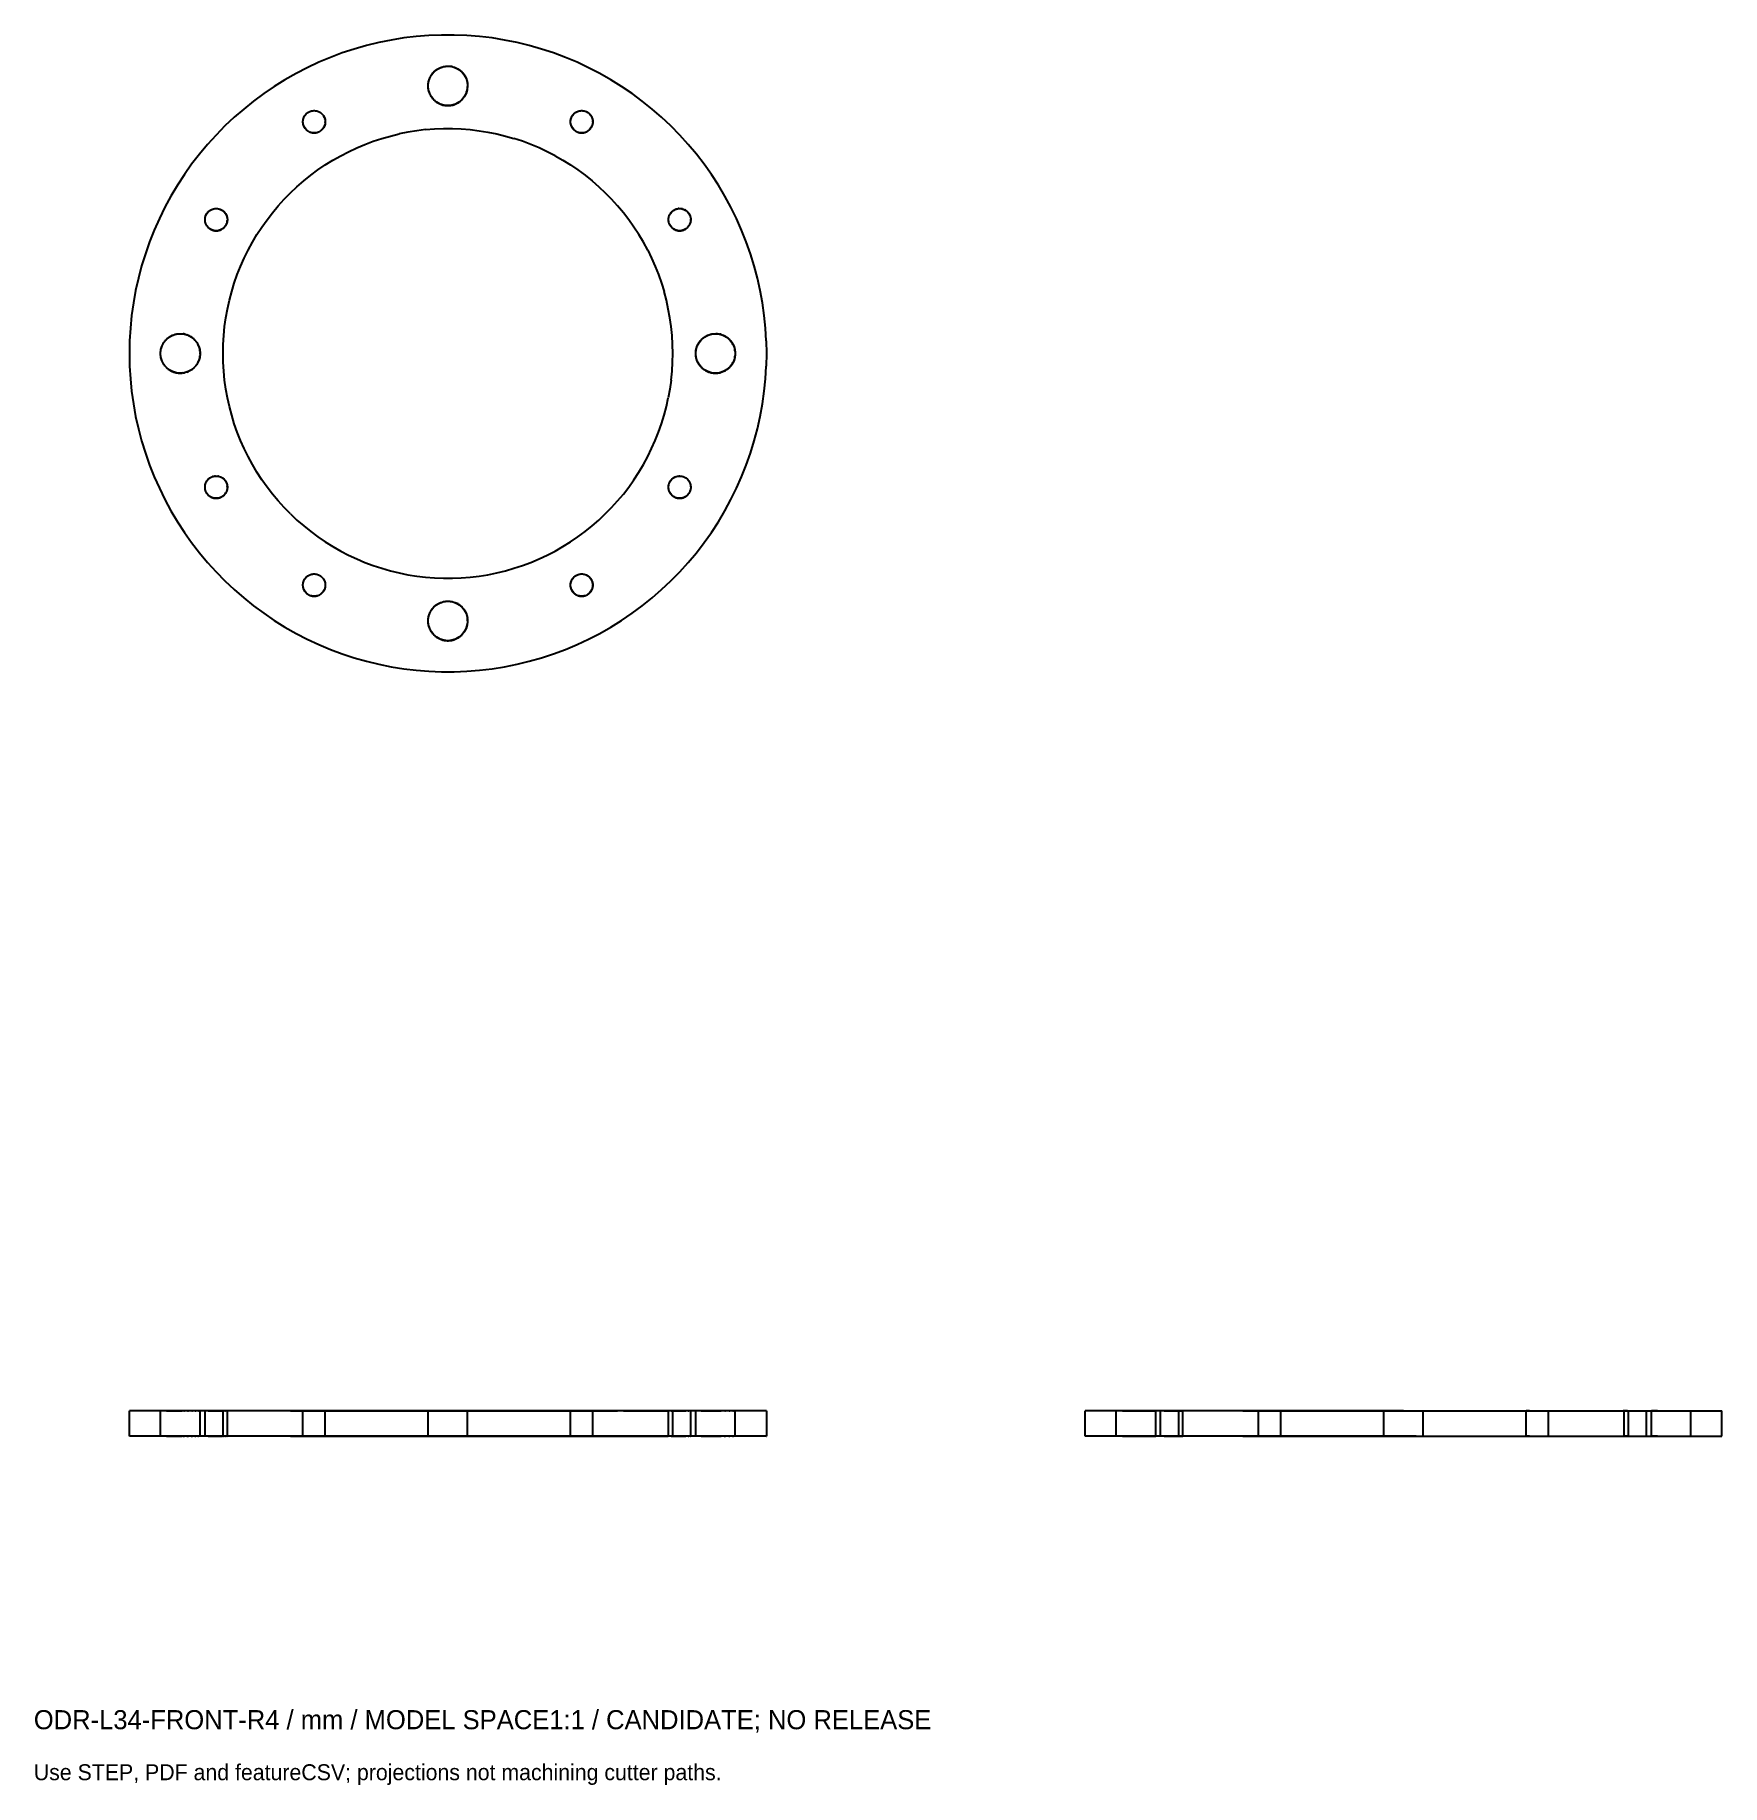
# Model space of a CAD drawing. Header units: millimetres. Extents: x -65 to 200, y -225 to 50.
import ezdxf

# ---------------------------------------------------------------- set-up
doc = ezdxf.new("R2010")
doc.units = ezdxf.units.MM
for name, color, linetype in [('FRONT_XZ', 7, 'Continuous'), ('SIDE_YZ', 7, 'Continuous'), ('TOP_XY', 7, 'Continuous')]:
    doc.layers.add(name, color=color, linetype=linetype)

msp = doc.modelspace()

# ---------------------------------------------------------------- texts
for s, height, p in [('ODR-L34-FRONT-R4 / mm / MODEL SPACE1:1 / CANDIDATE; NO RELEASE', 3, (-65, -216)), ('Use STEP, PDF and featureCSV; projections not machining cutter paths.', 2.5, (-65, -224))]:
    msp.add_text(s, height=height).set_placement(p)

# ---------------------------------------------------------------- linework, layer by layer
for centre, radius in [((0, 42), 3.1), ((-21, 36.37), 1.75), ((21, 36.37), 1.75), ((-36.37, 21), 1.75), ((36.37, 21), 1.75), ((-42, 0), 3.1), ((42, 0), 3.1), ((-36.37, -21), 1.75), ((36.37, -21), 1.75), ((-21, -36.37), 1.75), ((21, -36.37), 1.75), ((0, -42), 3.1)]:
    msp.add_circle(centre, radius)
at = {"layer": 'FRONT_XZ'}
for p, q in [((-49.96, -166), (-50, -166)), ((-50, -170), (-50, -166)), ((-49.84, -166), (-49.96, -166)), ((-49.64, -166), (-49.84, -166)), ((-49.37, -166), (-49.64, -166)), ((-49.01, -166), (-49.37, -166)), ((-48.58, -166), (-49.01, -166)), ((-48.08, -166), (-48.58, -166)), ((-47.49, -166), (-48.08, -166)), ((-46.83, -166), (-47.49, -166)), ((-46.1, -166), (-46.83, -166)), ((-45.29, -166), (-46.1, -166)), ((-44.41, -166), (-45.29, -166)), ((-45.09, -166), (-45.1, -166)), ((-45.1, -170), (-45.1, -166)), ((-45.1, -166), (-45.1, -166)), ((-45.08, -166), (-45.09, -166)), ((-45.06, -166), (-45.08, -166)), ((-45.04, -166), (-45.06, -166)), ((-45.01, -166), (-45.04, -166)), ((-44.98, -166), (-45.01, -166)), ((-44.94, -166), (-44.98, -166)), ((-44.9, -166), (-44.94, -166)), ((-44.86, -166), (-44.9, -166)), ((-44.81, -166), (-44.86, -166)), ((-44.75, -166), (-44.81, -166)), ((-44.69, -166), (-44.75, -166)), ((-44.63, -166), (-44.69, -166)), ((-44.56, -166), (-44.63, -166)), ((-44.49, -166), (-44.56, -166)), ((-44.42, -166), (-44.49, -166)), ((-44.34, -166), (-44.42, -166)), ((-43.47, -166), (-44.41, -166)), ((-44.26, -166), (-44.34, -166)), ((-44.17, -166), (-44.26, -166)), ((-44.17, -166), (-44.08, -166)), ((-44.08, -166), (-43.99, -166)), ((-43.99, -166), (-43.89, -166)), ((-43.89, -166), (-43.79, -166)), ((-43.79, -166), (-43.69, -166)), ((-43.69, -166), (-43.59, -166)), ((-43.59, -166), (-43.48, -166)), ((-43.48, -166), (-43.37, -166)), ((-42.45, -166), (-43.47, -166)), ((-43.37, -166), (-43.26, -166)), ((-43.26, -166), (-43.14, -166)), ((-43.14, -166), (-43.03, -166)), ((-43.03, -166), (-42.91, -166)), ((-42.91, -166), (-42.79, -166)), ((-42.79, -166), (-42.67, -166)), ((-42.67, -166), (-42.55, -166)), ((-42.55, -166), (-42.43, -166)), ((-41.37, -166), (-42.45, -166)), ((-42.43, -166), (-42.31, -166)), ((-42.31, -166), (-42.18, -166)), ((-42.18, -166), (-42.06, -166)), ((-42.06, -166), (-41.94, -166)), ((-41.94, -166), (-41.82, -166)), ((-41.82, -166), (-41.69, -166)), ((-41.57, -166), (-41.69, -166)), ((-41.45, -166), (-41.57, -166)), ((-41.45, -166), (-41.33, -166)), ((-40.22, -166), (-41.37, -166)), ((-41.21, -166), (-41.33, -166)), ((-41.09, -166), (-41.21, -166)), ((-40.97, -166), (-41.09, -166)), ((-40.86, -166), (-40.97, -166)), ((-40.86, -166), (-40.74, -166)), ((-40.63, -166), (-40.74, -166)), ((-40.52, -166), (-40.63, -166)), ((-40.41, -166), (-40.52, -166)), ((-40.31, -166), (-40.41, -166)), ((-40.21, -166), (-40.31, -166)), ((-39, -166), (-40.22, -166)), ((-40.21, -166), (-40.11, -166)), ((-40.01, -166), (-40.11, -166)), ((-39.92, -166), (-40.01, -166)), ((-39.83, -166), (-39.92, -166)), ((-39.74, -166), (-39.83, -166)), ((-39.66, -166), (-39.74, -166)), ((-39.66, -166), (-39.58, -166)), ((-39.51, -166), (-39.58, -166)), ((-39.44, -166), (-39.51, -166)), ((-39.37, -166), (-39.44, -166)), ((-39.31, -166), (-39.37, -166)), ((-39.25, -166), (-39.31, -166)), ((-39.19, -166), (-39.25, -166)), ((-39.19, -166), (-39.14, -166)), ((-39.1, -166), (-39.14, -166)), ((-39.06, -166), (-39.1, -166)), ((-39.02, -166), (-39.06, -166)), ((-38.99, -166), (-39.02, -166)), ((-37.73, -166), (-39, -166)), ((-38.96, -166), (-38.99, -166)), ((-38.94, -166), (-38.96, -166)), ((-38.94, -166), (-38.92, -166)), ((-38.91, -166), (-38.92, -166)), ((-38.9, -166), (-38.91, -166)), ((-38.9, -170), (-38.9, -166)), ((-38.9, -166), (-38.9, -166)), ((-38.11, -166), (-38.12, -166)), ((-38.12, -166), (-38.12, -166)), ((-38.12, -170), (-38.12, -166)), ((-38.12, -166), (-38.12, -166)), ((-38.1, -166), (-38.11, -166)), ((-38.09, -166), (-38.1, -166)), ((-38.07, -166), (-38.09, -166)), ((-38.06, -166), (-38.07, -166)), ((-38.04, -166), (-38.06, -166)), ((-38.01, -166), (-38.04, -166)), ((-37.99, -166), (-38.01, -166)), ((-37.96, -166), (-37.99, -166)), ((-37.93, -166), (-37.96, -166)), ((-37.89, -166), (-37.93, -166)), ((-37.86, -166), (-37.89, -166)), ((-37.82, -166), (-37.86, -166)), ((-37.78, -166), (-37.82, -166)), ((-37.74, -166), (-37.78, -166)), ((-37.69, -166), (-37.74, -166)), ((-36.39, -166), (-37.73, -166)), ((-37.65, -166), (-37.69, -166)), ((-37.65, -166), (-37.6, -166)), ((-37.6, -166), (-37.55, -166)), ((-37.55, -166), (-37.49, -166)), ((-37.49, -166), (-37.44, -166)), ((-37.44, -166), (-37.38, -166)), ((-37.38, -166), (-37.33, -166)), ((-37.33, -166), (-37.27, -166)), ((-37.27, -166), (-37.21, -166)), ((-37.21, -166), (-37.15, -166)), ((-37.15, -166), (-37.08, -166)), ((-37.08, -166), (-37.02, -166)), ((-37.02, -166), (-36.95, -166)), ((-36.95, -166), (-36.89, -166)), ((-36.89, -166), (-36.82, -166)), ((-36.82, -166), (-36.75, -166)), ((-36.75, -166), (-36.68, -166)), ((-36.68, -166), (-36.62, -166)), ((-36.62, -166), (-36.55, -166)), ((-36.55, -166), (-36.48, -166)), ((-36.48, -166), (-36.41, -166)), ((-36.41, -166), (-36.34, -166)), ((-35, -166), (-36.39, -166)), ((-36.34, -166), (-36.27, -166)), ((-36.27, -166), (-36.2, -166)), ((-36.2, -166), (-36.13, -166)), ((-36.13, -166), (-36.06, -166)), ((-36.06, -166), (-35.99, -166)), ((-35.99, -166), (-35.93, -166)), ((-35.93, -166), (-35.86, -166)), ((-35.86, -166), (-35.79, -166)), ((-35.79, -166), (-35.73, -166)), ((-35.73, -166), (-35.66, -166)), ((-35.66, -166), (-35.6, -166)), ((-35.6, -166), (-35.54, -166)), ((-35.54, -166), (-35.48, -166)), ((-35.48, -166), (-35.42, -166)), ((-35.42, -166), (-35.36, -166)), ((-35.31, -166), (-35.36, -166)), ((-35.25, -166), (-35.31, -166)), ((-35.3, -170), (-35.3, -166)), ((-35.27, -166), (-35.3, -166)), ((-35.19, -166), (-35.27, -166)), ((-35.2, -166), (-35.25, -166)), ((-35.15, -166), (-35.2, -166)), ((-35.05, -166), (-35.19, -166)), ((-35.15, -166), (-35.1, -166)), ((-35.05, -166), (-35.1, -166)), ((-35.01, -166), (-35.05, -166)), ((-34.85, -166), (-35.05, -166)), ((-34.97, -166), (-35.01, -166)), ((-33.55, -166), (-35, -166)), ((-34.93, -166), (-34.97, -166)), ((-34.89, -166), (-34.93, -166)), ((-34.89, -166), (-34.85, -166)), ((-34.82, -166), (-34.85, -166)), ((-34.6, -166), (-34.85, -166)), ((-34.79, -166), (-34.82, -166)), ((-34.76, -166), (-34.79, -166)), ((-34.73, -166), (-34.76, -166)), ((-34.71, -166), (-34.73, -166)), ((-34.69, -166), (-34.71, -166)), ((-34.67, -166), (-34.69, -166)), ((-34.67, -166), (-34.66, -166)), ((-34.65, -166), (-34.66, -166)), ((-34.64, -166), (-34.65, -166)), ((-34.63, -166), (-34.64, -166)), ((-34.62, -166), (-34.63, -166)), ((-34.62, -170), (-34.62, -166)), ((-34.62, -166), (-34.62, -166)), ((-34.3, -166), (-34.6, -166)), ((-33.94, -166), (-34.3, -166)), ((-33.53, -166), (-33.94, -166)), ((-32.05, -166), (-33.55, -166)), ((-33.06, -166), (-33.53, -166)), ((-32.55, -166), (-33.06, -166)), ((-31.98, -166), (-32.55, -166)), ((-30.5, -166), (-32.05, -166)), ((-31.36, -166), (-31.98, -166)), ((-30.69, -166), (-31.36, -166)), ((-29.97, -166), (-30.69, -166)), ((-28.9, -166), (-30.5, -166)), ((-29.2, -166), (-29.97, -166)), ((-28.39, -166), (-29.2, -166)), ((-27.26, -166), (-28.9, -166)), ((-27.54, -166), (-28.39, -166)), ((-26.64, -166), (-27.54, -166)), ((-25.57, -166), (-27.26, -166)), ((-25.69, -166), (-26.64, -166)), ((-24.71, -166), (-25.69, -166)), ((-23.84, -166), (-25.57, -166)), ((-24.71, -166), (-23.69, -166)), ((-22.08, -166), (-23.84, -166)), ((-23.69, -166), (-22.63, -166)), ((-22.74, -166), (-22.75, -166)), ((-22.75, -170), (-22.75, -166)), ((-22.75, -166), (-22.75, -166)), ((-22.73, -166), (-22.74, -166)), ((-22.74, -166), (-22.74, -166)), ((-22.72, -166), (-22.73, -166)), ((-22.7, -166), (-22.72, -166)), ((-22.68, -166), (-22.7, -166)), ((-22.66, -166), (-22.68, -166)), ((-22.64, -166), (-22.66, -166)), ((-22.61, -166), (-22.64, -166)), ((-22.63, -166), (-21.54, -166)), ((-22.59, -166), (-22.61, -166)), ((-22.55, -166), (-22.59, -166)), ((-22.52, -166), (-22.55, -166)), ((-22.49, -166), (-22.52, -166)), ((-22.45, -166), (-22.49, -166)), ((-22.41, -166), (-22.45, -166)), ((-22.37, -166), (-22.41, -166)), ((-22.32, -166), (-22.37, -166)), ((-22.27, -166), (-22.32, -166)), ((-22.27, -166), (-22.23, -166)), ((-22.23, -166), (-22.17, -166)), ((-22.17, -166), (-22.12, -166)), ((-22.12, -166), (-22.07, -166)), ((-20.28, -166), (-22.08, -166)), ((-22.07, -166), (-22.01, -166)), ((-22.01, -166), (-21.95, -166)), ((-21.95, -166), (-21.9, -166)), ((-21.9, -166), (-21.83, -166)), ((-21.83, -166), (-21.77, -166)), ((-21.77, -166), (-21.71, -166)), ((-21.71, -166), (-21.65, -166)), ((-21.65, -166), (-21.58, -166)), ((-21.58, -166), (-21.51, -166)), ((-21.54, -166), (-20.41, -166)), ((-21.51, -166), (-21.45, -166)), ((-21.45, -166), (-21.38, -166)), ((-21.38, -166), (-21.31, -166)), ((-21.31, -166), (-21.24, -166)), ((-21.24, -166), (-21.17, -166)), ((-21.17, -166), (-21.1, -166)), ((-21.1, -166), (-21.03, -166)), ((-21.03, -166), (-20.97, -166)), ((-20.97, -166), (-20.9, -166)), ((-20.9, -166), (-20.83, -166)), ((-20.83, -166), (-20.76, -166)), ((-20.76, -166), (-20.69, -166)), ((-20.69, -166), (-20.62, -166)), ((-20.62, -166), (-20.55, -166)), ((-20.55, -166), (-20.49, -166)), ((-20.49, -166), (-20.42, -166)), ((-20.42, -166), (-20.35, -166)), ((-20.41, -166), (-19.25, -166)), ((-20.35, -166), (-20.29, -166)), ((-20.29, -166), (-20.23, -166)), ((-18.44, -166), (-20.28, -166)), ((-20.23, -166), (-20.17, -166)), ((-20.17, -166), (-20.1, -166)), ((-20.1, -166), (-20.05, -166)), ((-20.05, -166), (-19.99, -166)), ((-19.99, -166), (-19.93, -166)), ((-19.93, -166), (-19.88, -166)), ((-19.88, -166), (-19.83, -166)), ((-19.83, -166), (-19.77, -166)), ((-19.77, -166), (-19.73, -166)), ((-19.73, -166), (-19.68, -166)), ((-19.68, -166), (-19.63, -166)), ((-19.63, -166), (-19.59, -166)), ((-19.59, -166), (-19.55, -166)), ((-19.55, -166), (-19.51, -166)), ((-19.51, -166), (-19.48, -166)), ((-19.48, -166), (-19.45, -166)), ((-19.45, -166), (-19.41, -166)), ((-19.41, -166), (-19.39, -166)), ((-19.39, -166), (-19.36, -166)), ((-19.36, -166), (-19.34, -166)), ((-19.34, -166), (-19.32, -166)), ((-19.32, -166), (-19.3, -166)), ((-19.3, -166), (-19.28, -166)), ((-19.28, -166), (-19.27, -166)), ((-19.27, -166), (-19.26, -166)), ((-19.26, -166), (-19.26, -166)), ((-19.26, -166), (-19.25, -166)), ((-19.25, -166), (-18.05, -166)), ((-19.25, -170), (-19.25, -166)), ((-19.25, -166), (-19.25, -166)), ((-16.58, -166), (-18.44, -166)), ((-18.05, -166), (-16.83, -166)), ((-16.83, -166), (-15.59, -166)), ((-14.69, -166), (-16.58, -166)), ((-15.59, -166), (-14.32, -166)), ((-12.78, -166), (-14.69, -166)), ((-14.32, -166), (-13.02, -166)), ((-13.02, -166), (-11.71, -166)), ((-10.85, -166), (-12.78, -166)), ((-11.71, -166), (-10.37, -166)), ((-8.9, -166), (-10.85, -166)), ((-10.37, -166), (-9.02, -166)), ((-9.02, -166), (-7.66, -166)), ((-6.94, -166), (-8.9, -166)), ((-7.66, -166), (-6.28, -166)), ((-4.96, -166), (-6.94, -166)), ((-6.28, -166), (-4.9, -166)), ((-2.98, -166), (-4.96, -166)), ((-4.9, -166), (-3.5, -166)), ((-3.5, -166), (-2.1, -166)), ((-3.09, -166), (-3.1, -166)), ((-3.1, -170), (-3.1, -166)), ((-3.1, -166), (-3.1, -166)), ((-3.08, -166), (-3.09, -166)), ((-3.06, -166), (-3.08, -166)), ((-3.04, -166), (-3.06, -166)), ((-3.01, -166), (-3.04, -166)), ((-2.98, -166), (-3.01, -166)), ((-0.99, -166), (-2.98, -166)), ((-2.94, -166), (-2.98, -166)), ((-2.9, -166), (-2.94, -166)), ((-2.86, -166), (-2.9, -166)), ((-2.81, -166), (-2.86, -166)), ((-2.75, -166), (-2.81, -166)), ((-2.69, -166), (-2.75, -166)), ((-2.63, -166), (-2.69, -166)), ((-2.56, -166), (-2.63, -166)), ((-2.49, -166), (-2.56, -166)), ((-2.42, -166), (-2.49, -166)), ((-2.34, -166), (-2.42, -166)), ((-2.26, -166), (-2.34, -166)), ((-2.26, -166), (-2.17, -166)), ((-2.17, -166), (-2.08, -166)), ((-2.1, -166), (-0.7, -166)), ((-2.08, -166), (-1.99, -166)), ((-1.99, -166), (-1.89, -166)), ((-1.89, -166), (-1.79, -166)), ((-1.79, -166), (-1.69, -166)), ((-1.69, -166), (-1.59, -166)), ((-1.59, -166), (-1.48, -166)), ((-1.48, -166), (-1.37, -166)), ((-1.37, -166), (-1.26, -166)), ((-1.26, -166), (-1.14, -166)), ((-1.14, -166), (-1.03, -166)), ((-1.03, -166), (-0.91, -166)), ((0.99, -166), (-0.99, -166)), ((-0.91, -166), (-0.79, -166)), ((-0.79, -166), (-0.67, -166)), ((-0.7, -166), (0.7, -166)), ((-0.67, -166), (-0.55, -166)), ((-0.55, -166), (-0.43, -166)), ((-0.43, -166), (-0.31, -166)), ((-0.31, -166), (-0.18, -166)), ((-0.18, -166), (-0.06, -166)), ((-0.06, -166), (0.06, -166)), ((0.06, -166), (0.18, -166)), ((0.18, -166), (0.31, -166)), ((0.31, -166), (0.43, -166)), ((0.43, -166), (0.55, -166)), ((0.55, -166), (0.67, -166)), ((0.67, -166), (0.79, -166)), ((0.7, -166), (2.1, -166)), ((0.79, -166), (0.91, -166)), ((0.91, -166), (1.03, -166)), ((2.98, -166), (0.99, -166)), ((1.03, -166), (1.14, -166)), ((1.14, -166), (1.26, -166)), ((1.26, -166), (1.37, -166)), ((1.37, -166), (1.48, -166)), ((1.48, -166), (1.59, -166)), ((1.59, -166), (1.69, -166)), ((1.69, -166), (1.79, -166)), ((1.79, -166), (1.89, -166)), ((1.89, -166), (1.99, -166)), ((1.99, -166), (2.08, -166)), ((2.08, -166), (2.17, -166)), ((2.1, -166), (3.5, -166)), ((2.17, -166), (2.26, -166)), ((2.26, -166), (2.34, -166)), ((2.34, -166), (2.42, -166)), ((2.42, -166), (2.49, -166)), ((2.49, -166), (2.56, -166)), ((2.56, -166), (2.63, -166)), ((2.63, -166), (2.69, -166)), ((2.69, -166), (2.75, -166)), ((2.75, -166), (2.81, -166)), ((2.81, -166), (2.86, -166)), ((2.86, -166), (2.9, -166)), ((2.9, -166), (2.94, -166)), ((2.94, -166), (2.98, -166)), ((4.96, -166), (2.98, -166)), ((2.98, -166), (3.01, -166)), ((3.01, -166), (3.04, -166)), ((3.04, -166), (3.06, -166)), ((3.06, -166), (3.08, -166)), ((3.09, -166), (3.08, -166)), ((3.1, -166), (3.09, -166)), ((3.1, -170), (3.1, -166)), ((3.1, -166), (3.1, -166)), ((3.5, -166), (4.9, -166)), ((4.9, -166), (6.28, -166)), ((6.94, -166), (4.96, -166)), ((6.28, -166), (7.66, -166)), ((8.9, -166), (6.94, -166)), ((7.66, -166), (9.02, -166)), ((10.85, -166), (8.9, -166)), ((9.02, -166), (10.37, -166)), ((10.37, -166), (11.71, -166)), ((12.78, -166), (10.85, -166)), ((11.71, -166), (13.02, -166)), ((14.69, -166), (12.78, -166)), ((13.02, -166), (14.32, -166)), ((14.32, -166), (15.59, -166)), ((16.58, -166), (14.69, -166)), ((15.59, -166), (16.83, -166)), ((18.44, -166), (16.58, -166)), ((16.83, -166), (18.05, -166)), ((18.05, -166), (19.25, -166)), ((20.28, -166), (18.44, -166)), ((19.26, -166), (19.25, -166)), ((19.25, -170), (19.25, -166)), ((19.25, -166), (19.25, -166)), ((19.25, -166), (20.41, -166)), ((19.27, -166), (19.26, -166)), ((19.26, -166), (19.26, -166)), ((19.28, -166), (19.27, -166)), ((19.3, -166), (19.28, -166)), ((19.32, -166), (19.3, -166)), ((19.34, -166), (19.32, -166)), ((19.36, -166), (19.34, -166)), ((19.39, -166), (19.36, -166)), ((19.41, -166), (19.39, -166)), ((19.45, -166), (19.41, -166)), ((19.48, -166), (19.45, -166)), ((19.51, -166), (19.48, -166)), ((19.55, -166), (19.51, -166)), ((19.59, -166), (19.55, -166)), ((19.63, -166), (19.59, -166)), ((19.68, -166), (19.63, -166)), ((19.73, -166), (19.68, -166)), ((19.73, -166), (19.77, -166)), ((19.77, -166), (19.83, -166)), ((19.83, -166), (19.88, -166)), ((19.88, -166), (19.93, -166)), ((19.93, -166), (19.99, -166)), ((19.99, -166), (20.05, -166)), ((20.05, -166), (20.1, -166)), ((20.1, -166), (20.17, -166)), ((20.17, -166), (20.23, -166)), ((20.23, -166), (20.29, -166)), ((22.08, -166), (20.28, -166)), ((20.29, -166), (20.35, -166)), ((20.35, -166), (20.42, -166)), ((20.41, -166), (21.54, -166)), ((20.42, -166), (20.49, -166)), ((20.49, -166), (20.55, -166)), ((20.55, -166), (20.62, -166)), ((20.62, -166), (20.69, -166)), ((20.69, -166), (20.76, -166)), ((20.76, -166), (20.83, -166)), ((20.83, -166), (20.9, -166)), ((20.9, -166), (20.97, -166)), ((20.97, -166), (21.03, -166)), ((21.03, -166), (21.1, -166)), ((21.1, -166), (21.17, -166)), ((21.17, -166), (21.24, -166)), ((21.24, -166), (21.31, -166)), ((21.31, -166), (21.38, -166)), ((21.38, -166), (21.45, -166)), ((21.45, -166), (21.51, -166)), ((21.51, -166), (21.58, -166)), ((21.54, -166), (22.63, -166)), ((21.58, -166), (21.65, -166)), ((21.65, -166), (21.71, -166)), ((21.71, -166), (21.77, -166)), ((21.77, -166), (21.83, -166)), ((21.83, -166), (21.9, -166)), ((21.9, -166), (21.95, -166)), ((21.95, -166), (22.01, -166)), ((22.01, -166), (22.07, -166)), ((22.07, -166), (22.12, -166)), ((23.84, -166), (22.08, -166)), ((22.12, -166), (22.17, -166)), ((22.17, -166), (22.23, -166)), ((22.23, -166), (22.27, -166)), ((22.27, -166), (22.32, -166)), ((22.32, -166), (22.37, -166)), ((22.41, -166), (22.37, -166)), ((22.45, -166), (22.41, -166)), ((22.49, -166), (22.45, -166)), ((22.52, -166), (22.49, -166)), ((22.52, -166), (22.55, -166)), ((22.55, -166), (22.59, -166)), ((22.59, -166), (22.61, -166)), ((22.61, -166), (22.64, -166)), ((22.63, -166), (23.69, -166)), ((22.66, -166), (22.64, -166)), ((22.68, -166), (22.66, -166)), ((22.7, -166), (22.68, -166)), ((22.72, -166), (22.7, -166)), ((22.73, -166), (22.72, -166)), ((22.74, -166), (22.73, -166)), ((22.74, -166), (22.74, -166)), ((22.74, -166), (22.75, -166)), ((22.75, -170), (22.75, -166)), ((22.75, -166), (22.75, -166)), ((23.69, -166), (24.71, -166)), ((25.57, -166), (23.84, -166)), ((24.71, -166), (25.69, -166)), ((27.26, -166), (25.57, -166)), ((25.69, -166), (26.64, -166)), ((27.54, -166), (26.64, -166)), ((28.9, -166), (27.26, -166)), ((27.54, -166), (28.39, -166)), ((28.39, -166), (29.2, -166)), ((30.5, -166), (28.9, -166)), ((29.2, -166), (29.97, -166)), ((29.97, -166), (30.69, -166)), ((32.05, -166), (30.5, -166)), ((30.69, -166), (31.36, -166)), ((31.36, -166), (31.98, -166)), ((31.98, -166), (32.55, -166)), ((33.55, -166), (32.05, -166)), ((32.55, -166), (33.06, -166)), ((33.06, -166), (33.53, -166)), ((33.53, -166), (33.94, -166)), ((35, -166), (33.55, -166)), ((33.94, -166), (34.3, -166)), ((34.3, -166), (34.6, -166)), ((34.85, -166), (34.6, -166)), ((34.63, -166), (34.62, -166)), ((34.62, -170), (34.62, -166)), ((34.62, -166), (34.62, -166)), ((34.64, -166), (34.63, -166)), ((34.65, -166), (34.64, -166)), ((34.66, -166), (34.65, -166)), ((34.67, -166), (34.66, -166)), ((34.69, -166), (34.67, -166)), ((34.71, -166), (34.69, -166)), ((34.73, -166), (34.71, -166)), ((34.76, -166), (34.73, -166)), ((34.79, -166), (34.76, -166)), ((34.82, -166), (34.79, -166)), ((34.85, -166), (34.82, -166)), ((34.89, -166), (34.85, -166)), ((35.05, -166), (34.85, -166)), ((34.93, -166), (34.89, -166)), ((34.97, -166), (34.93, -166)), ((35.01, -166), (34.97, -166)), ((36.39, -166), (35, -166)), ((35.05, -166), (35.01, -166)), ((35.1, -166), (35.05, -166)), ((35.05, -166), (35.19, -166)), ((35.15, -166), (35.1, -166)), ((35.15, -166), (35.2, -166)), ((35.19, -166), (35.27, -166)), ((35.2, -166), (35.25, -166)), ((35.25, -166), (35.31, -166)), ((35.27, -166), (35.3, -166)), ((35.3, -170), (35.3, -166)), ((35.31, -166), (35.36, -166)), ((35.36, -166), (35.42, -166)), ((35.42, -166), (35.48, -166)), ((35.48, -166), (35.54, -166)), ((35.54, -166), (35.6, -166)), ((35.6, -166), (35.66, -166)), ((35.66, -166), (35.73, -166)), ((35.73, -166), (35.79, -166)), ((35.79, -166), (35.86, -166)), ((35.86, -166), (35.93, -166)), ((35.93, -166), (35.99, -166)), ((35.99, -166), (36.06, -166)), ((36.06, -166), (36.13, -166)), ((36.13, -166), (36.2, -166)), ((36.2, -166), (36.27, -166)), ((36.27, -166), (36.34, -166)), ((36.34, -166), (36.41, -166)), ((37.73, -166), (36.39, -166)), ((36.41, -166), (36.48, -166)), ((36.48, -166), (36.55, -166)), ((36.55, -166), (36.62, -166)), ((36.62, -166), (36.68, -166)), ((36.68, -166), (36.75, -166)), ((36.75, -166), (36.82, -166)), ((36.82, -166), (36.89, -166)), ((36.89, -166), (36.95, -166)), ((36.95, -166), (37.02, -166)), ((37.02, -166), (37.08, -166)), ((37.08, -166), (37.15, -166)), ((37.15, -166), (37.21, -166)), ((37.21, -166), (37.27, -166)), ((37.27, -166), (37.33, -166)), ((37.38, -166), (37.33, -166)), ((37.44, -166), (37.38, -166)), ((37.49, -166), (37.44, -166)), ((37.55, -166), (37.49, -166)), ((37.6, -166), (37.55, -166)), ((37.65, -166), (37.6, -166)), ((37.69, -166), (37.65, -166)), ((37.74, -166), (37.69, -166)), ((39, -166), (37.73, -166)), ((37.74, -166), (37.78, -166)), ((37.78, -166), (37.82, -166)), ((37.86, -166), (37.82, -166)), ((37.89, -166), (37.86, -166)), ((37.93, -166), (37.89, -166)), ((37.96, -166), (37.93, -166)), ((37.99, -166), (37.96, -166)), ((38.01, -166), (37.99, -166)), ((38.04, -166), (38.01, -166)), ((38.06, -166), (38.04, -166)), ((38.06, -166), (38.07, -166)), ((38.09, -166), (38.07, -166)), ((38.1, -166), (38.09, -166)), ((38.11, -166), (38.1, -166)), ((38.12, -166), (38.11, -166)), ((38.12, -166), (38.12, -166)), ((38.12, -170), (38.12, -166)), ((38.12, -166), (38.12, -166)), ((38.91, -166), (38.9, -166)), ((38.9, -170), (38.9, -166)), ((38.9, -166), (38.9, -166)), ((38.92, -166), (38.91, -166)), ((38.94, -166), (38.92, -166)), ((38.96, -166), (38.94, -166)), ((38.99, -166), (38.96, -166)), ((39.02, -166), (38.99, -166)), ((40.22, -166), (39, -166)), ((39.06, -166), (39.02, -166)), ((39.1, -166), (39.06, -166)), ((39.14, -166), (39.1, -166)), ((39.19, -166), (39.14, -166)), ((39.25, -166), (39.19, -166)), ((39.31, -166), (39.25, -166)), ((39.37, -166), (39.31, -166)), ((39.44, -166), (39.37, -166)), ((39.51, -166), (39.44, -166)), ((39.58, -166), (39.51, -166)), ((39.66, -166), (39.58, -166)), ((39.74, -166), (39.66, -166)), ((39.74, -166), (39.83, -166)), ((39.83, -166), (39.92, -166)), ((39.92, -166), (40.01, -166)), ((40.01, -166), (40.11, -166)), ((40.11, -166), (40.21, -166)), ((40.21, -166), (40.31, -166)), ((41.37, -166), (40.22, -166)), ((40.31, -166), (40.41, -166)), ((40.41, -166), (40.52, -166)), ((40.52, -166), (40.63, -166)), ((40.63, -166), (40.74, -166)), ((40.74, -166), (40.86, -166)), ((40.86, -166), (40.97, -166)), ((40.97, -166), (41.09, -166)), ((41.09, -166), (41.21, -166)), ((41.21, -166), (41.33, -166)), ((41.33, -166), (41.45, -166)), ((42.45, -166), (41.37, -166)), ((41.45, -166), (41.57, -166)), ((41.57, -166), (41.69, -166)), ((41.69, -166), (41.82, -166)), ((41.82, -166), (41.94, -166)), ((41.94, -166), (42.06, -166)), ((42.06, -166), (42.18, -166)), ((42.18, -166), (42.31, -166)), ((42.31, -166), (42.43, -166)), ((42.43, -166), (42.55, -166)), ((43.47, -166), (42.45, -166)), ((42.55, -166), (42.67, -166)), ((42.67, -166), (42.79, -166)), ((42.79, -166), (42.91, -166)), ((43.03, -166), (42.91, -166)), ((43.14, -166), (43.03, -166)), ((43.26, -166), (43.14, -166)), ((43.37, -166), (43.26, -166)), ((43.48, -166), (43.37, -166)), ((44.41, -166), (43.47, -166)), ((43.48, -166), (43.59, -166)), ((43.69, -166), (43.59, -166)), ((43.79, -166), (43.69, -166)), ((43.89, -166), (43.79, -166)), ((43.99, -166), (43.89, -166)), ((44.08, -166), (43.99, -166)), ((44.17, -166), (44.08, -166)), ((44.17, -166), (44.26, -166)), ((44.34, -166), (44.26, -166)), ((44.42, -166), (44.34, -166)), ((45.29, -166), (44.41, -166)), ((44.49, -166), (44.42, -166)), ((44.56, -166), (44.49, -166)), ((44.63, -166), (44.56, -166)), ((44.69, -166), (44.63, -166)), ((44.75, -166), (44.69, -166)), ((44.75, -166), (44.81, -166)), ((44.86, -166), (44.81, -166)), ((44.9, -166), (44.86, -166)), ((44.94, -166), (44.9, -166)), ((44.98, -166), (44.94, -166)), ((45.01, -166), (44.98, -166)), ((45.04, -166), (45.01, -166)), ((45.06, -166), (45.04, -166)), ((45.06, -166), (45.08, -166)), ((45.08, -166), (45.09, -166)), ((45.09, -166), (45.1, -166)), ((45.1, -170), (45.1, -166)), ((45.1, -166), (45.1, -166)), ((46.1, -166), (45.29, -166)), ((46.83, -166), (46.1, -166)), ((47.49, -166), (46.83, -166)), ((48.08, -166), (47.49, -166)), ((48.58, -166), (48.08, -166)), ((49.01, -166), (48.58, -166)), ((49.37, -166), (49.01, -166)), ((49.64, -166), (49.37, -166)), ((49.84, -166), (49.64, -166)), ((49.96, -166), (49.84, -166)), ((50, -166), (49.96, -166)), ((50, -166), (50, -170)), ((-49.96, -170), (-50, -170)), ((-49.84, -170), (-49.96, -170)), ((-49.64, -170), (-49.84, -170)), ((-49.37, -170), (-49.64, -170)), ((-49.01, -170), (-49.37, -170)), ((-48.58, -170), (-49.01, -170)), ((-48.08, -170), (-48.58, -170)), ((-47.49, -170), (-48.08, -170)), ((-46.83, -170), (-47.49, -170)), ((-46.1, -170), (-46.83, -170)), ((-45.29, -170), (-46.1, -170)), ((-44.41, -170), (-45.29, -170)), ((-45.09, -170), (-45.1, -170)), ((-45.1, -170), (-45.1, -170)), ((-45.08, -170), (-45.09, -170)), ((-45.06, -170), (-45.08, -170)), ((-45.04, -170), (-45.06, -170)), ((-45.01, -170), (-45.04, -170)), ((-44.98, -170), (-45.01, -170)), ((-44.94, -170), (-44.98, -170)), ((-44.9, -170), (-44.94, -170)), ((-44.86, -170), (-44.9, -170)), ((-44.81, -170), (-44.86, -170)), ((-44.75, -170), (-44.81, -170)), ((-44.69, -170), (-44.75, -170)), ((-44.63, -170), (-44.69, -170)), ((-44.56, -170), (-44.63, -170)), ((-44.49, -170), (-44.56, -170)), ((-44.42, -170), (-44.49, -170)), ((-44.34, -170), (-44.42, -170)), ((-43.47, -170), (-44.41, -170)), ((-44.26, -170), (-44.34, -170)), ((-44.17, -170), (-44.26, -170)), ((-44.17, -170), (-44.08, -170)), ((-44.08, -170), (-43.99, -170)), ((-43.99, -170), (-43.89, -170)), ((-43.89, -170), (-43.79, -170)), ((-43.79, -170), (-43.69, -170)), ((-43.69, -170), (-43.59, -170)), ((-43.59, -170), (-43.48, -170)), ((-43.48, -170), (-43.37, -170)), ((-42.45, -170), (-43.47, -170)), ((-43.37, -170), (-43.26, -170)), ((-43.26, -170), (-43.14, -170)), ((-43.14, -170), (-43.03, -170)), ((-43.03, -170), (-42.91, -170)), ((-42.91, -170), (-42.79, -170)), ((-42.79, -170), (-42.67, -170)), ((-42.67, -170), (-42.55, -170)), ((-42.55, -170), (-42.43, -170)), ((-41.37, -170), (-42.45, -170)), ((-42.43, -170), (-42.31, -170)), ((-42.31, -170), (-42.18, -170)), ((-42.18, -170), (-42.06, -170)), ((-42.06, -170), (-41.94, -170)), ((-41.94, -170), (-41.82, -170)), ((-41.82, -170), (-41.69, -170)), ((-41.57, -170), (-41.69, -170)), ((-41.57, -170), (-41.45, -170)), ((-41.45, -170), (-41.33, -170)), ((-40.22, -170), (-41.37, -170)), ((-41.21, -170), (-41.33, -170)), ((-41.09, -170), (-41.21, -170)), ((-40.97, -170), (-41.09, -170)), ((-40.97, -170), (-40.86, -170)), ((-40.86, -170), (-40.74, -170)), ((-40.63, -170), (-40.74, -170)), ((-40.52, -170), (-40.63, -170)), ((-40.41, -170), (-40.52, -170)), ((-40.31, -170), (-40.41, -170)), ((-40.31, -170), (-40.21, -170)), ((-39, -170), (-40.22, -170)), ((-40.21, -170), (-40.11, -170)), ((-40.01, -170), (-40.11, -170)), ((-39.92, -170), (-40.01, -170)), ((-39.83, -170), (-39.92, -170)), ((-39.74, -170), (-39.83, -170)), ((-39.74, -170), (-39.66, -170)), ((-39.66, -170), (-39.58, -170)), ((-39.51, -170), (-39.58, -170)), ((-39.44, -170), (-39.51, -170)), ((-39.37, -170), (-39.44, -170)), ((-39.31, -170), (-39.37, -170)), ((-39.25, -170), (-39.31, -170)), ((-39.25, -170), (-39.19, -170)), ((-39.19, -170), (-39.14, -170)), ((-39.1, -170), (-39.14, -170)), ((-39.06, -170), (-39.1, -170)), ((-39.02, -170), (-39.06, -170)), ((-38.99, -170), (-39.02, -170)), ((-37.73, -170), (-39, -170)), ((-38.96, -170), (-38.99, -170)), ((-38.96, -170), (-38.94, -170)), ((-38.94, -170), (-38.92, -170)), ((-38.91, -170), (-38.92, -170)), ((-38.9, -170), (-38.91, -170)), ((-38.9, -170), (-38.9, -170)), ((-38.11, -170), (-38.12, -170)), ((-38.12, -170), (-38.12, -170)), ((-38.12, -170), (-38.12, -170)), ((-38.1, -170), (-38.11, -170)), ((-38.09, -170), (-38.1, -170)), ((-38.07, -170), (-38.09, -170)), ((-38.06, -170), (-38.07, -170)), ((-38.04, -170), (-38.06, -170)), ((-38.01, -170), (-38.04, -170)), ((-37.99, -170), (-38.01, -170)), ((-37.96, -170), (-37.99, -170)), ((-37.93, -170), (-37.96, -170)), ((-37.89, -170), (-37.93, -170)), ((-37.86, -170), (-37.89, -170)), ((-37.82, -170), (-37.86, -170)), ((-37.78, -170), (-37.82, -170)), ((-37.74, -170), (-37.78, -170)), ((-37.69, -170), (-37.74, -170)), ((-36.39, -170), (-37.73, -170)), ((-37.65, -170), (-37.69, -170)), ((-37.65, -170), (-37.6, -170)), ((-37.6, -170), (-37.55, -170)), ((-37.55, -170), (-37.49, -170)), ((-37.49, -170), (-37.44, -170)), ((-37.44, -170), (-37.38, -170)), ((-37.38, -170), (-37.33, -170)), ((-37.33, -170), (-37.27, -170)), ((-37.27, -170), (-37.21, -170)), ((-37.21, -170), (-37.15, -170)), ((-37.15, -170), (-37.08, -170)), ((-37.08, -170), (-37.02, -170)), ((-37.02, -170), (-36.95, -170)), ((-36.95, -170), (-36.89, -170)), ((-36.89, -170), (-36.82, -170)), ((-36.82, -170), (-36.75, -170)), ((-36.75, -170), (-36.68, -170)), ((-36.68, -170), (-36.62, -170)), ((-36.62, -170), (-36.55, -170)), ((-36.55, -170), (-36.48, -170)), ((-36.48, -170), (-36.41, -170)), ((-36.41, -170), (-36.34, -170)), ((-35, -170), (-36.39, -170)), ((-36.34, -170), (-36.27, -170)), ((-36.27, -170), (-36.2, -170)), ((-36.2, -170), (-36.13, -170)), ((-36.13, -170), (-36.06, -170)), ((-36.06, -170), (-35.99, -170)), ((-35.99, -170), (-35.93, -170)), ((-35.93, -170), (-35.86, -170)), ((-35.86, -170), (-35.79, -170)), ((-35.79, -170), (-35.73, -170)), ((-35.73, -170), (-35.66, -170)), ((-35.66, -170), (-35.6, -170)), ((-35.6, -170), (-35.54, -170)), ((-35.54, -170), (-35.48, -170)), ((-35.48, -170), (-35.42, -170)), ((-35.42, -170), (-35.36, -170)), ((-35.31, -170), (-35.36, -170)), ((-35.25, -170), (-35.31, -170)), ((-35.27, -170), (-35.3, -170)), ((-35.19, -170), (-35.27, -170)), ((-35.2, -170), (-35.25, -170)), ((-35.2, -170), (-35.15, -170)), ((-35.05, -170), (-35.19, -170)), ((-35.15, -170), (-35.1, -170)), ((-35.05, -170), (-35.1, -170)), ((-35.01, -170), (-35.05, -170)), ((-34.85, -170), (-35.05, -170)), ((-34.97, -170), (-35.01, -170)), ((-33.55, -170), (-35, -170)), ((-34.93, -170), (-34.97, -170)), ((-34.93, -170), (-34.89, -170)), ((-34.89, -170), (-34.85, -170)), ((-34.82, -170), (-34.85, -170)), ((-34.6, -170), (-34.85, -170)), ((-34.79, -170), (-34.82, -170)), ((-34.76, -170), (-34.79, -170)), ((-34.73, -170), (-34.76, -170)), ((-34.71, -170), (-34.73, -170)), ((-34.69, -170), (-34.71, -170)), ((-34.69, -170), (-34.67, -170)), ((-34.67, -170), (-34.66, -170)), ((-34.65, -170), (-34.66, -170)), ((-34.64, -170), (-34.65, -170)), ((-34.63, -170), (-34.64, -170)), ((-34.62, -170), (-34.63, -170)), ((-34.62, -170), (-34.62, -170)), ((-34.3, -170), (-34.6, -170)), ((-33.94, -170), (-34.3, -170)), ((-33.53, -170), (-33.94, -170)), ((-32.05, -170), (-33.55, -170)), ((-33.06, -170), (-33.53, -170)), ((-32.55, -170), (-33.06, -170)), ((-31.98, -170), (-32.55, -170)), ((-30.5, -170), (-32.05, -170)), ((-31.36, -170), (-31.98, -170)), ((-30.69, -170), (-31.36, -170)), ((-29.97, -170), (-30.69, -170)), ((-28.9, -170), (-30.5, -170)), ((-29.2, -170), (-29.97, -170)), ((-28.39, -170), (-29.2, -170)), ((-27.26, -170), (-28.9, -170)), ((-27.54, -170), (-28.39, -170)), ((-26.64, -170), (-27.54, -170)), ((-25.57, -170), (-27.26, -170)), ((-25.69, -170), (-26.64, -170)), ((-24.71, -170), (-25.69, -170)), ((-23.84, -170), (-25.57, -170)), ((-24.71, -170), (-23.69, -170)), ((-22.08, -170), (-23.84, -170)), ((-23.69, -170), (-22.63, -170)), ((-22.74, -170), (-22.75, -170)), ((-22.75, -170), (-22.75, -170)), ((-22.73, -170), (-22.74, -170)), ((-22.74, -170), (-22.74, -170)), ((-22.72, -170), (-22.73, -170)), ((-22.7, -170), (-22.72, -170)), ((-22.68, -170), (-22.7, -170)), ((-22.66, -170), (-22.68, -170)), ((-22.64, -170), (-22.66, -170)), ((-22.61, -170), (-22.64, -170)), ((-22.63, -170), (-21.54, -170)), ((-22.59, -170), (-22.61, -170)), ((-22.55, -170), (-22.59, -170)), ((-22.52, -170), (-22.55, -170)), ((-22.49, -170), (-22.52, -170)), ((-22.45, -170), (-22.49, -170)), ((-22.41, -170), (-22.45, -170)), ((-22.37, -170), (-22.41, -170)), ((-22.32, -170), (-22.37, -170)), ((-22.27, -170), (-22.32, -170)), ((-22.27, -170), (-22.23, -170)), ((-22.23, -170), (-22.17, -170)), ((-22.17, -170), (-22.12, -170)), ((-22.12, -170), (-22.07, -170)), ((-20.28, -170), (-22.08, -170)), ((-22.07, -170), (-22.01, -170)), ((-22.01, -170), (-21.95, -170)), ((-21.95, -170), (-21.9, -170)), ((-21.9, -170), (-21.83, -170)), ((-21.83, -170), (-21.77, -170)), ((-21.77, -170), (-21.71, -170)), ((-21.71, -170), (-21.65, -170)), ((-21.65, -170), (-21.58, -170)), ((-21.58, -170), (-21.51, -170)), ((-21.54, -170), (-20.41, -170)), ((-21.51, -170), (-21.45, -170)), ((-21.45, -170), (-21.38, -170)), ((-21.38, -170), (-21.31, -170)), ((-21.31, -170), (-21.24, -170)), ((-21.24, -170), (-21.17, -170)), ((-21.17, -170), (-21.1, -170)), ((-21.1, -170), (-21.03, -170)), ((-21.03, -170), (-20.97, -170)), ((-20.97, -170), (-20.9, -170)), ((-20.9, -170), (-20.83, -170)), ((-20.83, -170), (-20.76, -170)), ((-20.76, -170), (-20.69, -170)), ((-20.69, -170), (-20.62, -170)), ((-20.62, -170), (-20.55, -170)), ((-20.55, -170), (-20.49, -170)), ((-20.49, -170), (-20.42, -170)), ((-20.42, -170), (-20.35, -170)), ((-20.41, -170), (-19.25, -170)), ((-20.35, -170), (-20.29, -170)), ((-20.29, -170), (-20.23, -170)), ((-18.44, -170), (-20.28, -170)), ((-20.23, -170), (-20.17, -170)), ((-20.17, -170), (-20.1, -170)), ((-20.1, -170), (-20.05, -170)), ((-20.05, -170), (-19.99, -170)), ((-19.99, -170), (-19.93, -170)), ((-19.93, -170), (-19.88, -170)), ((-19.88, -170), (-19.83, -170)), ((-19.83, -170), (-19.77, -170)), ((-19.77, -170), (-19.73, -170)), ((-19.73, -170), (-19.68, -170)), ((-19.68, -170), (-19.63, -170)), ((-19.63, -170), (-19.59, -170)), ((-19.59, -170), (-19.55, -170)), ((-19.55, -170), (-19.51, -170)), ((-19.51, -170), (-19.48, -170)), ((-19.48, -170), (-19.45, -170)), ((-19.45, -170), (-19.41, -170)), ((-19.41, -170), (-19.39, -170)), ((-19.39, -170), (-19.36, -170)), ((-19.36, -170), (-19.34, -170)), ((-19.34, -170), (-19.32, -170)), ((-19.32, -170), (-19.3, -170)), ((-19.3, -170), (-19.28, -170)), ((-19.28, -170), (-19.27, -170)), ((-19.27, -170), (-19.26, -170)), ((-19.26, -170), (-19.26, -170)), ((-19.26, -170), (-19.25, -170)), ((-19.25, -170), (-18.05, -170)), ((-19.25, -170), (-19.25, -170)), ((-16.58, -170), (-18.44, -170)), ((-18.05, -170), (-16.83, -170)), ((-16.83, -170), (-15.59, -170)), ((-14.69, -170), (-16.58, -170)), ((-15.59, -170), (-14.32, -170)), ((-12.78, -170), (-14.69, -170)), ((-14.32, -170), (-13.02, -170)), ((-13.02, -170), (-11.71, -170)), ((-10.85, -170), (-12.78, -170)), ((-11.71, -170), (-10.37, -170)), ((-8.9, -170), (-10.85, -170)), ((-10.37, -170), (-9.02, -170)), ((-9.02, -170), (-7.66, -170)), ((-6.94, -170), (-8.9, -170)), ((-7.66, -170), (-6.28, -170)), ((-4.96, -170), (-6.94, -170)), ((-6.28, -170), (-4.9, -170)), ((-2.98, -170), (-4.96, -170)), ((-4.9, -170), (-3.5, -170)), ((-3.5, -170), (-2.1, -170)), ((-3.09, -170), (-3.1, -170)), ((-3.1, -170), (-3.1, -170)), ((-3.08, -170), (-3.09, -170)), ((-3.06, -170), (-3.08, -170)), ((-3.04, -170), (-3.06, -170)), ((-3.01, -170), (-3.04, -170)), ((-2.98, -170), (-3.01, -170)), ((-0.99, -170), (-2.98, -170)), ((-2.94, -170), (-2.98, -170)), ((-2.9, -170), (-2.94, -170)), ((-2.86, -170), (-2.9, -170)), ((-2.81, -170), (-2.86, -170)), ((-2.75, -170), (-2.81, -170)), ((-2.69, -170), (-2.75, -170)), ((-2.63, -170), (-2.69, -170)), ((-2.56, -170), (-2.63, -170)), ((-2.49, -170), (-2.56, -170)), ((-2.42, -170), (-2.49, -170)), ((-2.34, -170), (-2.42, -170)), ((-2.26, -170), (-2.34, -170)), ((-2.26, -170), (-2.17, -170)), ((-2.17, -170), (-2.08, -170)), ((-2.1, -170), (-0.7, -170)), ((-2.08, -170), (-1.99, -170)), ((-1.99, -170), (-1.89, -170)), ((-1.89, -170), (-1.79, -170)), ((-1.79, -170), (-1.69, -170)), ((-1.69, -170), (-1.59, -170)), ((-1.59, -170), (-1.48, -170)), ((-1.48, -170), (-1.37, -170)), ((-1.37, -170), (-1.26, -170)), ((-1.26, -170), (-1.14, -170)), ((-1.14, -170), (-1.03, -170)), ((-1.03, -170), (-0.91, -170)), ((0.99, -170), (-0.99, -170)), ((-0.91, -170), (-0.79, -170)), ((-0.79, -170), (-0.67, -170)), ((-0.7, -170), (0.7, -170)), ((-0.67, -170), (-0.55, -170)), ((-0.55, -170), (-0.43, -170)), ((-0.43, -170), (-0.31, -170)), ((-0.31, -170), (-0.18, -170)), ((-0.18, -170), (-0.06, -170)), ((-0.06, -170), (0.06, -170)), ((0.06, -170), (0.18, -170)), ((0.18, -170), (0.31, -170)), ((0.31, -170), (0.43, -170)), ((0.43, -170), (0.55, -170)), ((0.55, -170), (0.67, -170)), ((0.67, -170), (0.79, -170)), ((0.7, -170), (2.1, -170)), ((0.79, -170), (0.91, -170)), ((0.91, -170), (1.03, -170)), ((2.98, -170), (0.99, -170)), ((1.03, -170), (1.14, -170)), ((1.14, -170), (1.26, -170)), ((1.26, -170), (1.37, -170)), ((1.37, -170), (1.48, -170)), ((1.48, -170), (1.59, -170)), ((1.59, -170), (1.69, -170)), ((1.69, -170), (1.79, -170)), ((1.79, -170), (1.89, -170)), ((1.89, -170), (1.99, -170)), ((1.99, -170), (2.08, -170)), ((2.08, -170), (2.17, -170)), ((2.1, -170), (3.5, -170)), ((2.17, -170), (2.26, -170)), ((2.26, -170), (2.34, -170)), ((2.34, -170), (2.42, -170)), ((2.42, -170), (2.49, -170)), ((2.49, -170), (2.56, -170)), ((2.56, -170), (2.63, -170)), ((2.63, -170), (2.69, -170)), ((2.69, -170), (2.75, -170)), ((2.75, -170), (2.81, -170)), ((2.81, -170), (2.86, -170)), ((2.86, -170), (2.9, -170)), ((2.9, -170), (2.94, -170)), ((2.94, -170), (2.98, -170)), ((4.96, -170), (2.98, -170)), ((2.98, -170), (3.01, -170)), ((3.01, -170), (3.04, -170)), ((3.04, -170), (3.06, -170)), ((3.06, -170), (3.08, -170)), ((3.09, -170), (3.08, -170)), ((3.1, -170), (3.09, -170)), ((3.1, -170), (3.1, -170)), ((3.5, -170), (4.9, -170)), ((4.9, -170), (6.28, -170)), ((6.94, -170), (4.96, -170)), ((6.28, -170), (7.66, -170)), ((8.9, -170), (6.94, -170)), ((7.66, -170), (9.02, -170)), ((10.85, -170), (8.9, -170)), ((9.02, -170), (10.37, -170)), ((10.37, -170), (11.71, -170)), ((12.78, -170), (10.85, -170)), ((11.71, -170), (13.02, -170)), ((14.69, -170), (12.78, -170)), ((13.02, -170), (14.32, -170)), ((14.32, -170), (15.59, -170)), ((16.58, -170), (14.69, -170)), ((15.59, -170), (16.83, -170)), ((18.44, -170), (16.58, -170)), ((16.83, -170), (18.05, -170)), ((18.05, -170), (19.25, -170)), ((20.28, -170), (18.44, -170)), ((19.26, -170), (19.25, -170)), ((19.25, -170), (19.25, -170)), ((19.25, -170), (20.41, -170)), ((19.27, -170), (19.26, -170)), ((19.26, -170), (19.26, -170)), ((19.28, -170), (19.27, -170)), ((19.3, -170), (19.28, -170)), ((19.32, -170), (19.3, -170)), ((19.34, -170), (19.32, -170)), ((19.36, -170), (19.34, -170)), ((19.39, -170), (19.36, -170)), ((19.41, -170), (19.39, -170)), ((19.45, -170), (19.41, -170)), ((19.48, -170), (19.45, -170)), ((19.51, -170), (19.48, -170)), ((19.55, -170), (19.51, -170)), ((19.59, -170), (19.55, -170)), ((19.63, -170), (19.59, -170)), ((19.68, -170), (19.63, -170)), ((19.73, -170), (19.68, -170)), ((19.73, -170), (19.77, -170)), ((19.77, -170), (19.83, -170)), ((19.83, -170), (19.88, -170)), ((19.88, -170), (19.93, -170)), ((19.93, -170), (19.99, -170)), ((19.99, -170), (20.05, -170)), ((20.05, -170), (20.1, -170)), ((20.1, -170), (20.17, -170)), ((20.17, -170), (20.23, -170)), ((20.23, -170), (20.29, -170)), ((22.08, -170), (20.28, -170)), ((20.29, -170), (20.35, -170)), ((20.35, -170), (20.42, -170)), ((20.41, -170), (21.54, -170)), ((20.42, -170), (20.49, -170)), ((20.49, -170), (20.55, -170)), ((20.55, -170), (20.62, -170)), ((20.62, -170), (20.69, -170)), ((20.69, -170), (20.76, -170)), ((20.76, -170), (20.83, -170)), ((20.83, -170), (20.9, -170)), ((20.9, -170), (20.97, -170)), ((20.97, -170), (21.03, -170)), ((21.03, -170), (21.1, -170)), ((21.1, -170), (21.17, -170)), ((21.17, -170), (21.24, -170)), ((21.24, -170), (21.31, -170)), ((21.31, -170), (21.38, -170)), ((21.38, -170), (21.45, -170)), ((21.45, -170), (21.51, -170)), ((21.51, -170), (21.58, -170)), ((21.54, -170), (22.63, -170)), ((21.58, -170), (21.65, -170)), ((21.65, -170), (21.71, -170)), ((21.71, -170), (21.77, -170)), ((21.77, -170), (21.83, -170)), ((21.83, -170), (21.9, -170)), ((21.9, -170), (21.95, -170)), ((21.95, -170), (22.01, -170)), ((22.01, -170), (22.07, -170)), ((22.07, -170), (22.12, -170)), ((23.84, -170), (22.08, -170)), ((22.12, -170), (22.17, -170)), ((22.17, -170), (22.23, -170)), ((22.23, -170), (22.27, -170)), ((22.27, -170), (22.32, -170)), ((22.32, -170), (22.37, -170)), ((22.41, -170), (22.37, -170)), ((22.45, -170), (22.41, -170)), ((22.49, -170), (22.45, -170)), ((22.49, -170), (22.52, -170)), ((22.52, -170), (22.55, -170)), ((22.55, -170), (22.59, -170)), ((22.59, -170), (22.61, -170)), ((22.61, -170), (22.64, -170)), ((22.63, -170), (23.69, -170)), ((22.66, -170), (22.64, -170)), ((22.68, -170), (22.66, -170)), ((22.7, -170), (22.68, -170)), ((22.72, -170), (22.7, -170)), ((22.73, -170), (22.72, -170)), ((22.74, -170), (22.73, -170)), ((22.74, -170), (22.74, -170)), ((22.74, -170), (22.75, -170)), ((22.75, -170), (22.75, -170)), ((23.69, -170), (24.71, -170)), ((25.57, -170), (23.84, -170)), ((24.71, -170), (25.69, -170)), ((27.26, -170), (25.57, -170)), ((25.69, -170), (26.64, -170)), ((26.64, -170), (27.54, -170)), ((28.9, -170), (27.26, -170)), ((27.54, -170), (28.39, -170)), ((28.39, -170), (29.2, -170)), ((30.5, -170), (28.9, -170)), ((29.2, -170), (29.97, -170)), ((29.97, -170), (30.69, -170)), ((32.05, -170), (30.5, -170)), ((30.69, -170), (31.36, -170)), ((31.36, -170), (31.98, -170)), ((31.98, -170), (32.55, -170)), ((33.55, -170), (32.05, -170)), ((32.55, -170), (33.06, -170)), ((33.06, -170), (33.53, -170)), ((33.53, -170), (33.94, -170)), ((35, -170), (33.55, -170)), ((33.94, -170), (34.3, -170)), ((34.3, -170), (34.6, -170)), ((34.85, -170), (34.6, -170)), ((34.63, -170), (34.62, -170)), ((34.62, -170), (34.62, -170)), ((34.64, -170), (34.63, -170)), ((34.65, -170), (34.64, -170)), ((34.66, -170), (34.65, -170)), ((34.67, -170), (34.66, -170)), ((34.69, -170), (34.67, -170)), ((34.71, -170), (34.69, -170)), ((34.73, -170), (34.71, -170)), ((34.76, -170), (34.73, -170)), ((34.79, -170), (34.76, -170)), ((34.82, -170), (34.79, -170)), ((34.85, -170), (34.82, -170)), ((34.89, -170), (34.85, -170)), ((35.05, -170), (34.85, -170)), ((34.93, -170), (34.89, -170)), ((34.97, -170), (34.93, -170)), ((35.01, -170), (34.97, -170)), ((36.39, -170), (35, -170)), ((35.05, -170), (35.01, -170)), ((35.1, -170), (35.05, -170)), ((35.05, -170), (35.19, -170)), ((35.15, -170), (35.1, -170)), ((35.15, -170), (35.2, -170)), ((35.19, -170), (35.27, -170)), ((35.2, -170), (35.25, -170)), ((35.25, -170), (35.31, -170)), ((35.27, -170), (35.3, -170)), ((35.31, -170), (35.36, -170)), ((35.36, -170), (35.42, -170)), ((35.42, -170), (35.48, -170)), ((35.48, -170), (35.54, -170)), ((35.54, -170), (35.6, -170)), ((35.6, -170), (35.66, -170)), ((35.66, -170), (35.73, -170)), ((35.73, -170), (35.79, -170)), ((35.79, -170), (35.86, -170)), ((35.86, -170), (35.93, -170)), ((35.93, -170), (35.99, -170)), ((35.99, -170), (36.06, -170)), ((36.06, -170), (36.13, -170)), ((36.13, -170), (36.2, -170)), ((36.2, -170), (36.27, -170)), ((36.27, -170), (36.34, -170)), ((36.34, -170), (36.41, -170)), ((37.73, -170), (36.39, -170)), ((36.41, -170), (36.48, -170)), ((36.48, -170), (36.55, -170)), ((36.55, -170), (36.62, -170)), ((36.62, -170), (36.68, -170)), ((36.68, -170), (36.75, -170)), ((36.75, -170), (36.82, -170)), ((36.82, -170), (36.89, -170)), ((36.89, -170), (36.95, -170)), ((36.95, -170), (37.02, -170)), ((37.02, -170), (37.08, -170)), ((37.08, -170), (37.15, -170)), ((37.15, -170), (37.21, -170)), ((37.21, -170), (37.27, -170)), ((37.27, -170), (37.33, -170)), ((37.38, -170), (37.33, -170)), ((37.44, -170), (37.38, -170)), ((37.49, -170), (37.44, -170)), ((37.55, -170), (37.49, -170)), ((37.6, -170), (37.55, -170)), ((37.65, -170), (37.6, -170)), ((37.69, -170), (37.65, -170)), ((37.69, -170), (37.74, -170)), ((39, -170), (37.73, -170)), ((37.74, -170), (37.78, -170)), ((37.78, -170), (37.82, -170)), ((37.86, -170), (37.82, -170)), ((37.89, -170), (37.86, -170)), ((37.93, -170), (37.89, -170)), ((37.96, -170), (37.93, -170)), ((37.99, -170), (37.96, -170)), ((38.01, -170), (37.99, -170)), ((38.04, -170), (38.01, -170)), ((38.04, -170), (38.06, -170)), ((38.06, -170), (38.07, -170)), ((38.09, -170), (38.07, -170)), ((38.1, -170), (38.09, -170)), ((38.11, -170), (38.1, -170)), ((38.12, -170), (38.11, -170)), ((38.12, -170), (38.12, -170)), ((38.12, -170), (38.12, -170)), ((38.91, -170), (38.9, -170)), ((38.9, -170), (38.9, -170)), ((38.92, -170), (38.91, -170)), ((38.94, -170), (38.92, -170)), ((38.96, -170), (38.94, -170)), ((38.99, -170), (38.96, -170)), ((39.02, -170), (38.99, -170)), ((40.22, -170), (39, -170)), ((39.06, -170), (39.02, -170)), ((39.1, -170), (39.06, -170)), ((39.14, -170), (39.1, -170)), ((39.19, -170), (39.14, -170)), ((39.25, -170), (39.19, -170)), ((39.31, -170), (39.25, -170)), ((39.37, -170), (39.31, -170)), ((39.44, -170), (39.37, -170)), ((39.51, -170), (39.44, -170)), ((39.58, -170), (39.51, -170)), ((39.66, -170), (39.58, -170)), ((39.74, -170), (39.66, -170)), ((39.74, -170), (39.83, -170)), ((39.83, -170), (39.92, -170)), ((39.92, -170), (40.01, -170)), ((40.01, -170), (40.11, -170)), ((40.11, -170), (40.21, -170)), ((40.21, -170), (40.31, -170)), ((41.37, -170), (40.22, -170)), ((40.31, -170), (40.41, -170)), ((40.41, -170), (40.52, -170)), ((40.52, -170), (40.63, -170)), ((40.63, -170), (40.74, -170)), ((40.74, -170), (40.86, -170)), ((40.86, -170), (40.97, -170)), ((40.97, -170), (41.09, -170)), ((41.09, -170), (41.21, -170)), ((41.21, -170), (41.33, -170)), ((41.33, -170), (41.45, -170)), ((42.45, -170), (41.37, -170)), ((41.45, -170), (41.57, -170)), ((41.57, -170), (41.69, -170)), ((41.69, -170), (41.82, -170)), ((41.82, -170), (41.94, -170)), ((41.94, -170), (42.06, -170)), ((42.06, -170), (42.18, -170)), ((42.18, -170), (42.31, -170)), ((42.31, -170), (42.43, -170)), ((42.43, -170), (42.55, -170)), ((43.47, -170), (42.45, -170)), ((42.55, -170), (42.67, -170)), ((42.67, -170), (42.79, -170)), ((42.79, -170), (42.91, -170)), ((43.03, -170), (42.91, -170)), ((43.14, -170), (43.03, -170)), ((43.26, -170), (43.14, -170)), ((43.37, -170), (43.26, -170)), ((43.37, -170), (43.48, -170)), ((44.41, -170), (43.47, -170)), ((43.48, -170), (43.59, -170)), ((43.69, -170), (43.59, -170)), ((43.79, -170), (43.69, -170)), ((43.89, -170), (43.79, -170)), ((43.99, -170), (43.89, -170)), ((44.08, -170), (43.99, -170)), ((44.08, -170), (44.17, -170)), ((44.17, -170), (44.26, -170)), ((44.34, -170), (44.26, -170)), ((44.42, -170), (44.34, -170)), ((45.29, -170), (44.41, -170)), ((44.49, -170), (44.42, -170)), ((44.56, -170), (44.49, -170)), ((44.63, -170), (44.56, -170)), ((44.69, -170), (44.63, -170)), ((44.69, -170), (44.75, -170)), ((44.75, -170), (44.81, -170)), ((44.86, -170), (44.81, -170)), ((44.9, -170), (44.86, -170)), ((44.94, -170), (44.9, -170)), ((44.98, -170), (44.94, -170)), ((45.01, -170), (44.98, -170)), ((45.04, -170), (45.01, -170)), ((45.04, -170), (45.06, -170)), ((45.08, -170), (45.06, -170)), ((45.08, -170), (45.09, -170)), ((45.09, -170), (45.1, -170)), ((45.1, -170), (45.1, -170)), ((46.1, -170), (45.29, -170)), ((46.83, -170), (46.1, -170)), ((47.49, -170), (46.83, -170)), ((48.08, -170), (47.49, -170)), ((48.58, -170), (48.08, -170)), ((49.01, -170), (48.58, -170)), ((49.37, -170), (49.01, -170)), ((49.64, -170), (49.37, -170)), ((49.84, -170), (49.64, -170)), ((49.96, -170), (49.84, -170)), ((49.96, -170), (50, -170))]:
    msp.add_line(p, q, dxfattribs=at)
at = {"layer": 'SIDE_YZ'}
for p, q in [((100.09, -166), (100.01, -166)), ((100.01, -170), (100.01, -166)), ((100.25, -166), (100.09, -166)), ((100.48, -166), (100.25, -166)), ((100.8, -166), (100.48, -166)), ((101.19, -166), (100.8, -166)), ((101.66, -166), (101.19, -166)), ((102.21, -166), (101.66, -166)), ((102.83, -166), (102.21, -166)), ((103.53, -166), (102.83, -166)), ((104.3, -166), (103.53, -166)), ((105.14, -166), (104.3, -166)), ((104.9, -170), (104.9, -166)), ((104.91, -166), (104.9, -166)), ((104.92, -166), (104.91, -166)), ((104.93, -166), (104.92, -166)), ((104.95, -166), (104.93, -166)), ((104.97, -166), (104.95, -166)), ((105, -166), (104.97, -166)), ((105.04, -166), (105, -166)), ((105.08, -166), (105.04, -166)), ((105.12, -166), (105.08, -166)), ((105.17, -166), (105.12, -166)), ((106.05, -166), (105.14, -166)), ((105.22, -166), (105.17, -166)), ((105.28, -166), (105.22, -166)), ((105.34, -166), (105.28, -166)), ((105.4, -166), (105.34, -166)), ((105.47, -166), (105.4, -166)), ((105.54, -166), (105.47, -166)), ((105.62, -166), (105.54, -166)), ((105.7, -166), (105.62, -166)), ((105.79, -166), (105.7, -166)), ((105.87, -166), (105.79, -166)), ((105.87, -166), (105.97, -166)), ((105.97, -166), (106.06, -166)), ((107.03, -166), (106.05, -166)), ((106.06, -166), (106.16, -166)), ((106.16, -166), (106.26, -166)), ((106.26, -166), (106.36, -166)), ((106.36, -166), (106.47, -166)), ((106.47, -166), (106.58, -166)), ((106.58, -166), (106.69, -166)), ((106.69, -166), (106.8, -166)), ((106.8, -166), (106.91, -166)), ((106.91, -166), (107.03, -166)), ((108.08, -166), (107.03, -166)), ((107.03, -166), (107.15, -166)), ((107.15, -166), (107.27, -166)), ((107.27, -166), (107.39, -166)), ((107.39, -166), (107.51, -166)), ((107.51, -166), (107.63, -166)), ((107.63, -166), (107.75, -166)), ((107.75, -166), (107.88, -166)), ((107.88, -166), (108, -166)), ((108, -166), (108.12, -166)), ((109.2, -166), (108.08, -166)), ((108.12, -166), (108.25, -166)), ((108.25, -166), (108.37, -166)), ((108.37, -166), (108.49, -166)), ((108.49, -166), (108.61, -166)), ((108.61, -166), (108.73, -166)), ((108.73, -166), (108.85, -166)), ((108.85, -166), (108.97, -166)), ((108.97, -166), (109.09, -166)), ((109.09, -166), (109.2, -166)), ((110.38, -166), (109.2, -166)), ((109.2, -166), (109.31, -166)), ((109.31, -166), (109.42, -166)), ((109.42, -166), (109.53, -166)), ((109.53, -166), (109.64, -166)), ((109.64, -166), (109.74, -166)), ((109.74, -166), (109.84, -166)), ((109.84, -166), (109.94, -166)), ((109.94, -166), (110.03, -166)), ((110.03, -166), (110.13, -166)), ((110.13, -166), (110.21, -166)), ((110.21, -166), (110.3, -166)), ((110.3, -166), (110.38, -166)), ((111.63, -166), (110.38, -166)), ((110.38, -166), (110.46, -166)), ((110.46, -166), (110.53, -166)), ((110.53, -166), (110.6, -166)), ((110.6, -166), (110.66, -166)), ((110.66, -166), (110.72, -166)), ((110.72, -166), (110.78, -166)), ((110.78, -166), (110.83, -166)), ((110.83, -166), (110.88, -166)), ((110.88, -166), (110.92, -166)), ((110.92, -166), (110.96, -166)), ((110.96, -166), (111, -166)), ((111, -166), (111.03, -166)), ((111.03, -166), (111.05, -166)), ((111.05, -166), (111.07, -166)), ((111.07, -166), (111.08, -166)), ((111.08, -166), (111.09, -166)), ((111.09, -166), (111.1, -166)), ((111.1, -170), (111.1, -166)), ((112.93, -166), (111.63, -166)), ((111.89, -166), (111.88, -166)), ((111.88, -170), (111.88, -166)), ((111.88, -166), (111.88, -166)), ((111.9, -166), (111.89, -166)), ((111.89, -166), (111.89, -166)), ((111.92, -166), (111.9, -166)), ((111.94, -166), (111.92, -166)), ((111.95, -166), (111.94, -166)), ((111.98, -166), (111.95, -166)), ((112, -166), (111.98, -166)), ((112.03, -166), (112, -166)), ((112.06, -166), (112.03, -166)), ((112.09, -166), (112.06, -166)), ((112.12, -166), (112.09, -166)), ((112.16, -166), (112.12, -166)), ((112.2, -166), (112.16, -166)), ((112.24, -166), (112.2, -166)), ((112.28, -166), (112.24, -166)), ((112.33, -166), (112.28, -166)), ((112.38, -166), (112.33, -166)), ((112.43, -166), (112.38, -166)), ((112.43, -166), (112.48, -166)), ((112.48, -166), (112.53, -166)), ((112.53, -166), (112.59, -166)), ((112.59, -166), (112.64, -166)), ((112.64, -166), (112.7, -166)), ((112.7, -166), (112.76, -166)), ((112.76, -166), (112.82, -166)), ((112.82, -166), (112.89, -166)), ((112.89, -166), (112.95, -166)), ((114.29, -166), (112.93, -166)), ((112.95, -166), (113.01, -166)), ((113.01, -166), (113.08, -166)), ((113.08, -166), (113.15, -166)), ((113.15, -166), (113.21, -166)), ((113.21, -166), (113.28, -166)), ((113.28, -166), (113.35, -166)), ((113.35, -166), (113.42, -166)), ((113.42, -166), (113.49, -166)), ((113.49, -166), (113.56, -166)), ((113.56, -166), (113.63, -166)), ((113.63, -166), (113.7, -166)), ((113.7, -166), (113.77, -166)), ((113.77, -166), (113.84, -166)), ((113.84, -166), (113.9, -166)), ((113.9, -166), (113.97, -166)), ((113.97, -166), (114.04, -166)), ((114.04, -166), (114.11, -166)), ((114.11, -166), (114.17, -166)), ((114.17, -166), (114.24, -166)), ((114.24, -166), (114.3, -166)), ((115.71, -166), (114.29, -166)), ((114.3, -166), (114.37, -166)), ((114.37, -166), (114.43, -166)), ((114.43, -166), (114.49, -166)), ((114.49, -166), (114.55, -166)), ((114.55, -166), (114.61, -166)), ((114.61, -166), (114.67, -166)), ((114.67, -166), (114.72, -166)), ((114.71, -170), (114.71, -166)), ((114.76, -166), (114.71, -166)), ((114.72, -166), (114.78, -166)), ((114.87, -166), (114.76, -166)), ((114.78, -166), (114.83, -166)), ((114.83, -166), (114.88, -166)), ((115.04, -166), (114.87, -166)), ((114.88, -166), (114.92, -166)), ((114.92, -166), (114.97, -166)), ((114.97, -166), (115.01, -166)), ((115.01, -166), (115.05, -166)), ((115.26, -166), (115.04, -166)), ((115.05, -166), (115.09, -166)), ((115.09, -166), (115.13, -166)), ((115.13, -166), (115.17, -166)), ((115.17, -166), (115.2, -166)), ((115.2, -166), (115.23, -166)), ((115.23, -166), (115.25, -166)), ((115.25, -166), (115.28, -166)), ((115.54, -166), (115.26, -166)), ((115.28, -166), (115.3, -166)), ((115.3, -166), (115.32, -166)), ((115.32, -166), (115.34, -166)), ((115.34, -166), (115.35, -166)), ((115.35, -166), (115.36, -166)), ((115.36, -166), (115.37, -166)), ((115.37, -166), (115.37, -166)), ((115.37, -166), (115.38, -166)), ((115.38, -170), (115.38, -166)), ((115.87, -166), (115.54, -166)), ((117.19, -166), (115.71, -166)), ((116.26, -166), (115.87, -166)), ((116.7, -166), (116.26, -166)), ((117.19, -166), (116.7, -166)), ((118.71, -166), (117.19, -166)), ((117.73, -166), (117.19, -166)), ((118.33, -166), (117.73, -166)), ((118.97, -166), (118.33, -166)), ((120.29, -166), (118.71, -166)), ((119.67, -166), (118.97, -166)), ((120.41, -166), (119.67, -166)), ((121.91, -166), (120.29, -166)), ((121.2, -166), (120.41, -166)), ((122.03, -166), (121.2, -166)), ((123.58, -166), (121.91, -166)), ((122.91, -166), (122.03, -166)), ((123.83, -166), (122.91, -166)), ((125.29, -166), (123.58, -166)), ((124.79, -166), (123.83, -166)), ((124.79, -166), (125.79, -166)), ((127.04, -166), (125.29, -166)), ((125.79, -166), (126.84, -166)), ((126.84, -166), (127.91, -166)), ((128.82, -166), (127.04, -166)), ((127.26, -166), (127.25, -166)), ((127.25, -170), (127.25, -166)), ((127.25, -166), (127.25, -166)), ((127.27, -166), (127.26, -166)), ((127.28, -166), (127.27, -166)), ((127.29, -166), (127.28, -166)), ((127.31, -166), (127.29, -166)), ((127.33, -166), (127.31, -166)), ((127.35, -166), (127.33, -166)), ((127.37, -166), (127.35, -166)), ((127.4, -166), (127.37, -166)), ((127.43, -166), (127.4, -166)), ((127.46, -166), (127.43, -166)), ((127.5, -166), (127.46, -166)), ((127.53, -166), (127.5, -166)), ((127.57, -166), (127.53, -166)), ((127.61, -166), (127.57, -166)), ((127.66, -166), (127.61, -166)), ((127.7, -166), (127.66, -166)), ((127.75, -166), (127.7, -166)), ((127.8, -166), (127.75, -166)), ((127.8, -166), (127.85, -166)), ((127.85, -166), (127.91, -166)), ((127.91, -166), (127.96, -166)), ((127.91, -166), (129.02, -166)), ((127.96, -166), (128.02, -166)), ((128.02, -166), (128.08, -166)), ((128.08, -166), (128.14, -166)), ((128.14, -166), (128.2, -166)), ((128.2, -166), (128.26, -166)), ((128.26, -166), (128.32, -166)), ((128.32, -166), (128.39, -166)), ((128.39, -166), (128.45, -166)), ((128.45, -166), (128.52, -166)), ((128.52, -166), (128.59, -166)), ((128.59, -166), (128.65, -166)), ((128.65, -166), (128.72, -166)), ((128.72, -166), (128.79, -166)), ((128.79, -166), (128.86, -166)), ((130.64, -166), (128.82, -166)), ((128.86, -166), (128.93, -166)), ((128.93, -166), (129, -166)), ((129, -166), (129.07, -166)), ((129.02, -166), (130.17, -166)), ((129.07, -166), (129.14, -166)), ((129.14, -166), (129.21, -166)), ((129.21, -166), (129.28, -166)), ((129.28, -166), (129.35, -166)), ((129.35, -166), (129.41, -166)), ((129.41, -166), (129.48, -166)), ((129.48, -166), (129.55, -166)), ((129.55, -166), (129.61, -166)), ((129.61, -166), (129.68, -166)), ((129.68, -166), (129.74, -166)), ((129.74, -166), (129.8, -166)), ((129.8, -166), (129.86, -166)), ((129.86, -166), (129.92, -166)), ((129.92, -166), (129.98, -166)), ((129.98, -166), (130.04, -166)), ((130.04, -166), (130.09, -166)), ((130.09, -166), (130.15, -166)), ((130.15, -166), (130.2, -166)), ((130.17, -166), (131.35, -166)), ((130.2, -166), (130.25, -166)), ((130.25, -166), (130.3, -166)), ((130.3, -166), (130.34, -166)), ((130.34, -166), (130.39, -166)), ((130.39, -166), (130.43, -166)), ((130.43, -166), (130.47, -166)), ((130.47, -166), (130.5, -166)), ((130.5, -166), (130.54, -166)), ((130.54, -166), (130.57, -166)), ((130.6, -166), (130.57, -166)), ((130.63, -166), (130.6, -166)), ((130.65, -166), (130.63, -166)), ((132.48, -166), (130.64, -166)), ((130.67, -166), (130.65, -166)), ((130.69, -166), (130.67, -166)), ((130.71, -166), (130.69, -166)), ((130.72, -166), (130.71, -166)), ((130.72, -166), (130.73, -166)), ((130.74, -166), (130.73, -166)), ((130.74, -166), (130.75, -166)), ((130.75, -170), (130.75, -166)), ((130.75, -166), (130.75, -166)), ((131.35, -166), (132.55, -166)), ((134.36, -166), (132.48, -166)), ((132.55, -166), (133.79, -166)), ((133.79, -166), (135.05, -166)), ((136.26, -166), (134.36, -166)), ((135.05, -166), (136.33, -166)), ((138.18, -166), (136.26, -166)), ((136.33, -166), (137.63, -166)), ((137.63, -166), (138.96, -166)), ((140.12, -166), (138.18, -166)), ((138.96, -166), (140.3, -166)), ((142.08, -166), (140.12, -166)), ((140.3, -166), (141.66, -166)), ((141.66, -166), (143.03, -166)), ((144.05, -166), (142.08, -166)), ((143.03, -166), (144.41, -166)), ((146.03, -166), (144.05, -166)), ((144.41, -166), (145.8, -166)), ((145.8, -166), (147.2, -166)), ((148.01, -166), (146.03, -166)), ((146.9, -170), (146.9, -166)), ((146.91, -166), (146.9, -166)), ((146.92, -166), (146.91, -166)), ((146.93, -166), (146.92, -166)), ((146.95, -166), (146.93, -166)), ((146.97, -166), (146.95, -166)), ((147, -166), (146.97, -166)), ((147.04, -166), (147, -166)), ((147.08, -166), (147.04, -166)), ((147.12, -166), (147.08, -166)), ((147.17, -166), (147.12, -166)), ((147.22, -166), (147.17, -166)), ((147.2, -166), (148.6, -166)), ((147.28, -166), (147.22, -166)), ((147.34, -166), (147.28, -166)), ((147.4, -166), (147.34, -166)), ((147.47, -166), (147.4, -166)), ((147.54, -166), (147.47, -166)), ((147.62, -166), (147.54, -166)), ((147.7, -166), (147.62, -166)), ((147.79, -166), (147.7, -166)), ((147.79, -166), (147.87, -166)), ((147.87, -166), (147.97, -166)), ((147.97, -166), (148.06, -166)), ((150, -166), (148.01, -166)), ((148.06, -166), (148.16, -166)), ((148.16, -166), (148.26, -166)), ((148.26, -166), (148.36, -166)), ((148.36, -166), (148.47, -166)), ((148.47, -166), (148.58, -166)), ((148.58, -166), (148.69, -166)), ((148.6, -166), (150, -166)), ((148.69, -166), (148.8, -166)), ((148.8, -166), (148.91, -166)), ((148.91, -166), (149.03, -166)), ((149.03, -166), (149.15, -166)), ((149.15, -166), (149.27, -166)), ((149.27, -166), (149.39, -166)), ((149.39, -166), (149.51, -166)), ((149.51, -166), (149.63, -166)), ((149.63, -166), (149.75, -166)), ((149.75, -166), (149.88, -166)), ((149.88, -166), (150, -166)), ((150, -166), (151.99, -166)), ((150, -166), (150.12, -166)), ((150, -166), (151.4, -166)), ((150.12, -166), (150.25, -166)), ((150.25, -166), (150.37, -166)), ((150.37, -166), (150.49, -166)), ((150.49, -166), (150.61, -166)), ((150.61, -166), (150.73, -166)), ((150.73, -166), (150.85, -166)), ((150.85, -166), (150.97, -166)), ((150.97, -166), (151.09, -166)), ((151.09, -166), (151.2, -166)), ((151.2, -166), (151.31, -166)), ((151.31, -166), (151.42, -166)), ((151.4, -166), (152.8, -166)), ((151.42, -166), (151.53, -166)), ((151.53, -166), (151.64, -166)), ((151.64, -166), (151.74, -166)), ((151.74, -166), (151.84, -166)), ((151.84, -166), (151.94, -166)), ((151.94, -166), (152.03, -166)), ((151.99, -166), (153.97, -166)), ((152.03, -166), (152.13, -166)), ((152.13, -166), (152.21, -166)), ((152.21, -166), (152.3, -166)), ((152.3, -166), (152.38, -166)), ((152.38, -166), (152.46, -166)), ((152.46, -166), (152.53, -166)), ((152.53, -166), (152.6, -166)), ((152.6, -166), (152.66, -166)), ((152.66, -166), (152.72, -166)), ((152.72, -166), (152.78, -166)), ((152.78, -166), (152.83, -166)), ((152.8, -166), (154.2, -166)), ((152.83, -166), (152.88, -166)), ((152.88, -166), (152.92, -166)), ((152.92, -166), (152.96, -166)), ((152.96, -166), (153, -166)), ((153, -166), (153.03, -166)), ((153.03, -166), (153.05, -166)), ((153.05, -166), (153.07, -166)), ((153.07, -166), (153.08, -166)), ((153.08, -166), (153.09, -166)), ((153.09, -166), (153.1, -166)), ((153.1, -170), (153.1, -166)), ((153.97, -166), (155.95, -166)), ((154.2, -166), (155.59, -166)), ((155.59, -166), (156.97, -166)), ((155.95, -166), (157.92, -166)), ((156.97, -166), (158.34, -166)), ((157.92, -166), (159.88, -166)), ((158.34, -166), (159.7, -166)), ((159.7, -166), (161.04, -166)), ((159.88, -166), (161.82, -166)), ((161.04, -166), (162.37, -166)), ((161.82, -166), (163.74, -166)), ((162.37, -166), (163.67, -166)), ((163.67, -166), (164.95, -166)), ((163.74, -166), (165.64, -166)), ((164.95, -166), (166.21, -166)), ((165.64, -166), (167.52, -166)), ((166.21, -166), (167.45, -166)), ((167.45, -166), (168.65, -166)), ((167.52, -166), (169.36, -166)), ((168.65, -166), (169.83, -166)), ((169.26, -166), (169.25, -166)), ((169.25, -170), (169.25, -166)), ((169.25, -166), (169.25, -166)), ((169.27, -166), (169.26, -166)), ((169.28, -166), (169.27, -166)), ((169.29, -166), (169.28, -166)), ((169.31, -166), (169.29, -166)), ((169.33, -166), (169.31, -166)), ((169.35, -166), (169.33, -166)), ((169.37, -166), (169.35, -166)), ((169.36, -166), (171.18, -166)), ((169.4, -166), (169.37, -166)), ((169.43, -166), (169.4, -166)), ((169.46, -166), (169.43, -166)), ((169.5, -166), (169.46, -166)), ((169.53, -166), (169.5, -166)), ((169.57, -166), (169.53, -166)), ((169.61, -166), (169.57, -166)), ((169.66, -166), (169.61, -166)), ((169.7, -166), (169.66, -166)), ((169.75, -166), (169.7, -166)), ((169.8, -166), (169.75, -166)), ((169.8, -166), (169.85, -166)), ((169.83, -166), (170.98, -166)), ((169.85, -166), (169.91, -166)), ((169.91, -166), (169.96, -166)), ((169.96, -166), (170.02, -166)), ((170.02, -166), (170.08, -166)), ((170.08, -166), (170.14, -166)), ((170.14, -166), (170.2, -166)), ((170.2, -166), (170.26, -166)), ((170.26, -166), (170.32, -166)), ((170.32, -166), (170.39, -166)), ((170.39, -166), (170.45, -166)), ((170.45, -166), (170.52, -166)), ((170.52, -166), (170.59, -166)), ((170.59, -166), (170.65, -166)), ((170.65, -166), (170.72, -166)), ((170.72, -166), (170.79, -166)), ((170.79, -166), (170.86, -166)), ((170.86, -166), (170.93, -166)), ((170.93, -166), (171, -166)), ((170.98, -166), (172.09, -166)), ((171, -166), (171.07, -166)), ((171.07, -166), (171.14, -166)), ((171.14, -166), (171.21, -166)), ((171.18, -166), (172.96, -166)), ((171.21, -166), (171.28, -166)), ((171.28, -166), (171.35, -166)), ((171.35, -166), (171.41, -166)), ((171.41, -166), (171.48, -166)), ((171.48, -166), (171.55, -166)), ((171.55, -166), (171.61, -166)), ((171.61, -166), (171.68, -166)), ((171.68, -166), (171.74, -166)), ((171.74, -166), (171.8, -166)), ((171.8, -166), (171.86, -166)), ((171.86, -166), (171.92, -166)), ((171.92, -166), (171.98, -166)), ((171.98, -166), (172.04, -166)), ((172.04, -166), (172.09, -166)), ((172.09, -166), (172.15, -166)), ((172.09, -166), (173.16, -166)), ((172.15, -166), (172.2, -166)), ((172.2, -166), (172.25, -166)), ((172.25, -166), (172.3, -166)), ((172.3, -166), (172.34, -166)), ((172.34, -166), (172.39, -166)), ((172.39, -166), (172.43, -166)), ((172.43, -166), (172.47, -166)), ((172.47, -166), (172.5, -166)), ((172.5, -166), (172.54, -166)), ((172.54, -166), (172.57, -166)), ((172.57, -166), (172.6, -166)), ((172.6, -166), (172.63, -166)), ((172.63, -166), (172.65, -166)), ((172.65, -166), (172.67, -166)), ((172.67, -166), (172.69, -166)), ((172.69, -166), (172.71, -166)), ((172.71, -166), (172.72, -166)), ((172.72, -166), (172.73, -166)), ((172.73, -166), (172.74, -166)), ((172.74, -166), (172.75, -166)), ((172.75, -170), (172.75, -166)), ((172.75, -166), (172.75, -166)), ((172.96, -166), (174.71, -166)), ((173.16, -166), (174.21, -166)), ((174.21, -166), (175.21, -166)), ((174.71, -166), (176.42, -166)), ((175.21, -166), (176.17, -166)), ((176.17, -166), (177.09, -166)), ((176.42, -166), (178.09, -166)), ((177.09, -166), (177.97, -166)), ((177.97, -166), (178.8, -166)), ((178.09, -166), (179.71, -166)), ((178.8, -166), (179.59, -166)), ((179.59, -166), (180.33, -166)), ((179.71, -166), (181.29, -166)), ((180.33, -166), (181.03, -166)), ((181.03, -166), (181.67, -166)), ((181.29, -166), (182.81, -166)), ((181.67, -166), (182.27, -166)), ((182.27, -166), (182.81, -166)), ((182.81, -166), (184.29, -166)), ((182.81, -166), (183.3, -166)), ((183.3, -166), (183.74, -166)), ((183.74, -166), (184.13, -166)), ((184.13, -166), (184.46, -166)), ((184.29, -166), (185.71, -166)), ((184.74, -166), (184.46, -166)), ((184.62, -170), (184.62, -166)), ((184.63, -166), (184.62, -166)), ((184.64, -166), (184.63, -166)), ((184.63, -166), (184.63, -166)), ((184.65, -166), (184.64, -166)), ((184.66, -166), (184.65, -166)), ((184.68, -166), (184.66, -166)), ((184.7, -166), (184.68, -166)), ((184.72, -166), (184.7, -166)), ((184.75, -166), (184.72, -166)), ((184.96, -166), (184.74, -166)), ((184.77, -166), (184.75, -166)), ((184.8, -166), (184.77, -166)), ((184.83, -166), (184.8, -166)), ((184.87, -166), (184.83, -166)), ((184.91, -166), (184.87, -166)), ((184.95, -166), (184.91, -166)), ((184.99, -166), (184.95, -166)), ((185.13, -166), (184.96, -166)), ((185.03, -166), (184.99, -166)), ((185.08, -166), (185.03, -166)), ((185.12, -166), (185.08, -166)), ((185.17, -166), (185.12, -166)), ((185.13, -166), (185.24, -166)), ((185.17, -166), (185.22, -166)), ((185.22, -166), (185.28, -166)), ((185.24, -166), (185.29, -166)), ((185.28, -166), (185.33, -166)), ((185.29, -170), (185.29, -166)), ((185.33, -166), (185.39, -166)), ((185.39, -166), (185.45, -166)), ((185.45, -166), (185.51, -166)), ((185.51, -166), (185.57, -166)), ((185.57, -166), (185.63, -166)), ((185.63, -166), (185.7, -166)), ((185.7, -166), (185.76, -166)), ((185.71, -166), (187.07, -166)), ((185.76, -166), (185.83, -166)), ((185.83, -166), (185.89, -166)), ((185.89, -166), (185.96, -166)), ((185.96, -166), (186.03, -166)), ((186.03, -166), (186.1, -166)), ((186.1, -166), (186.16, -166)), ((186.16, -166), (186.23, -166)), ((186.23, -166), (186.3, -166)), ((186.3, -166), (186.37, -166)), ((186.37, -166), (186.44, -166)), ((186.44, -166), (186.51, -166)), ((186.51, -166), (186.58, -166)), ((186.58, -166), (186.65, -166)), ((186.65, -166), (186.72, -166)), ((186.72, -166), (186.79, -166)), ((186.79, -166), (186.85, -166)), ((186.85, -166), (186.92, -166)), ((186.92, -166), (186.99, -166)), ((186.99, -166), (187.05, -166)), ((187.05, -166), (187.11, -166)), ((187.07, -166), (188.37, -166)), ((187.11, -166), (187.18, -166)), ((187.18, -166), (187.24, -166)), ((187.24, -166), (187.3, -166)), ((187.3, -166), (187.36, -166)), ((187.36, -166), (187.41, -166)), ((187.41, -166), (187.47, -166)), ((187.47, -166), (187.52, -166)), ((187.52, -166), (187.57, -166)), ((187.57, -166), (187.62, -166)), ((187.62, -166), (187.67, -166)), ((187.67, -166), (187.72, -166)), ((187.72, -166), (187.76, -166)), ((187.76, -166), (187.8, -166)), ((187.8, -166), (187.84, -166)), ((187.84, -166), (187.88, -166)), ((187.88, -166), (187.91, -166)), ((187.91, -166), (187.94, -166)), ((187.94, -166), (187.97, -166)), ((187.97, -166), (188, -166)), ((188, -166), (188.02, -166)), ((188.02, -166), (188.05, -166)), ((188.05, -166), (188.06, -166)), ((188.06, -166), (188.08, -166)), ((188.08, -166), (188.1, -166)), ((188.1, -166), (188.11, -166)), ((188.11, -166), (188.11, -166)), ((188.11, -166), (188.12, -166)), ((188.12, -170), (188.12, -166)), ((188.12, -166), (188.12, -166)), ((188.37, -166), (189.62, -166)), ((188.9, -170), (188.9, -166)), ((188.91, -166), (188.9, -166)), ((188.92, -166), (188.91, -166)), ((188.93, -166), (188.92, -166)), ((188.95, -166), (188.93, -166)), ((188.97, -166), (188.95, -166)), ((189, -166), (188.97, -166)), ((189.04, -166), (189, -166)), ((189.08, -166), (189.04, -166)), ((189.12, -166), (189.08, -166)), ((189.17, -166), (189.12, -166)), ((189.22, -166), (189.17, -166)), ((189.28, -166), (189.22, -166)), ((189.34, -166), (189.28, -166)), ((189.4, -166), (189.34, -166)), ((189.47, -166), (189.4, -166)), ((189.54, -166), (189.47, -166)), ((189.62, -166), (189.54, -166)), ((189.62, -166), (190.8, -166)), ((189.7, -166), (189.62, -166)), ((189.79, -166), (189.7, -166)), ((189.87, -166), (189.79, -166)), ((189.87, -166), (189.97, -166)), ((189.97, -166), (190.06, -166)), ((190.06, -166), (190.16, -166)), ((190.16, -166), (190.26, -166)), ((190.26, -166), (190.36, -166)), ((190.36, -166), (190.47, -166)), ((190.47, -166), (190.58, -166)), ((190.58, -166), (190.69, -166)), ((190.69, -166), (190.8, -166)), ((190.8, -166), (191.92, -166)), ((190.8, -166), (190.91, -166)), ((190.91, -166), (191.03, -166)), ((191.03, -166), (191.15, -166)), ((191.15, -166), (191.27, -166)), ((191.27, -166), (191.39, -166)), ((191.39, -166), (191.51, -166)), ((191.51, -166), (191.63, -166)), ((191.63, -166), (191.75, -166)), ((191.75, -166), (191.88, -166)), ((191.88, -166), (192, -166)), ((191.92, -166), (192.97, -166)), ((192, -166), (192.12, -166)), ((192.12, -166), (192.25, -166)), ((192.25, -166), (192.37, -166)), ((192.37, -166), (192.49, -166)), ((192.49, -166), (192.61, -166)), ((192.61, -166), (192.73, -166)), ((192.73, -166), (192.85, -166)), ((192.85, -166), (192.97, -166)), ((192.97, -166), (193.95, -166)), ((192.97, -166), (193.09, -166)), ((193.09, -166), (193.2, -166)), ((193.2, -166), (193.31, -166)), ((193.31, -166), (193.42, -166)), ((193.42, -166), (193.53, -166)), ((193.53, -166), (193.64, -166)), ((193.64, -166), (193.74, -166)), ((193.74, -166), (193.84, -166)), ((193.84, -166), (193.94, -166)), ((193.94, -166), (194.03, -166)), ((193.95, -166), (194.86, -166)), ((194.03, -166), (194.13, -166)), ((194.13, -166), (194.21, -166)), ((194.21, -166), (194.3, -166)), ((194.3, -166), (194.38, -166)), ((194.38, -166), (194.46, -166)), ((194.46, -166), (194.53, -166)), ((194.53, -166), (194.6, -166)), ((194.6, -166), (194.66, -166)), ((194.66, -166), (194.72, -166)), ((194.72, -166), (194.78, -166)), ((194.78, -166), (194.83, -166)), ((194.83, -166), (194.88, -166)), ((194.86, -166), (195.7, -166)), ((194.88, -166), (194.92, -166)), ((194.92, -166), (194.96, -166)), ((194.96, -166), (195, -166)), ((195, -166), (195.03, -166)), ((195.03, -166), (195.05, -166)), ((195.05, -166), (195.07, -166)), ((195.07, -166), (195.08, -166)), ((195.08, -166), (195.09, -166)), ((195.09, -166), (195.1, -166)), ((195.1, -170), (195.1, -166)), ((195.7, -166), (196.47, -166)), ((196.47, -166), (197.17, -166)), ((197.17, -166), (197.79, -166)), ((197.79, -166), (198.34, -166)), ((198.34, -166), (198.81, -166)), ((198.81, -166), (199.2, -166)), ((199.2, -166), (199.52, -166)), ((199.52, -166), (199.75, -166)), ((199.75, -166), (199.91, -166)), ((199.91, -166), (199.99, -166)), ((199.99, -170), (199.99, -166)), ((100.09, -170), (100.01, -170)), ((100.25, -170), (100.09, -170)), ((100.48, -170), (100.25, -170)), ((100.8, -170), (100.48, -170)), ((101.19, -170), (100.8, -170)), ((101.66, -170), (101.19, -170)), ((102.21, -170), (101.66, -170)), ((102.83, -170), (102.21, -170)), ((103.53, -170), (102.83, -170)), ((104.3, -170), (103.53, -170)), ((105.14, -170), (104.3, -170)), ((104.91, -170), (104.9, -170)), ((104.92, -170), (104.91, -170)), ((104.93, -170), (104.92, -170)), ((104.95, -170), (104.93, -170)), ((104.97, -170), (104.95, -170)), ((105, -170), (104.97, -170)), ((105.04, -170), (105, -170)), ((105.08, -170), (105.04, -170)), ((105.12, -170), (105.08, -170)), ((105.17, -170), (105.12, -170)), ((106.05, -170), (105.14, -170)), ((105.22, -170), (105.17, -170)), ((105.28, -170), (105.22, -170)), ((105.34, -170), (105.28, -170)), ((105.4, -170), (105.34, -170)), ((105.47, -170), (105.4, -170)), ((105.54, -170), (105.47, -170)), ((105.62, -170), (105.54, -170)), ((105.7, -170), (105.62, -170)), ((105.79, -170), (105.7, -170)), ((105.87, -170), (105.79, -170)), ((105.87, -170), (105.97, -170)), ((105.97, -170), (106.06, -170)), ((107.03, -170), (106.05, -170)), ((106.06, -170), (106.16, -170)), ((106.16, -170), (106.26, -170)), ((106.26, -170), (106.36, -170)), ((106.36, -170), (106.47, -170)), ((106.47, -170), (106.58, -170)), ((106.58, -170), (106.69, -170)), ((106.69, -170), (106.8, -170)), ((106.8, -170), (106.91, -170)), ((106.91, -170), (107.03, -170)), ((108.08, -170), (107.03, -170)), ((107.03, -170), (107.15, -170)), ((107.15, -170), (107.27, -170)), ((107.27, -170), (107.39, -170)), ((107.39, -170), (107.51, -170)), ((107.51, -170), (107.63, -170)), ((107.63, -170), (107.75, -170)), ((107.75, -170), (107.88, -170)), ((107.88, -170), (108, -170)), ((108, -170), (108.12, -170)), ((109.2, -170), (108.08, -170)), ((108.12, -170), (108.25, -170)), ((108.25, -170), (108.37, -170)), ((108.37, -170), (108.49, -170)), ((108.49, -170), (108.61, -170)), ((108.61, -170), (108.73, -170)), ((108.73, -170), (108.85, -170)), ((108.85, -170), (108.97, -170)), ((108.97, -170), (109.09, -170)), ((109.09, -170), (109.2, -170)), ((110.38, -170), (109.2, -170)), ((109.2, -170), (109.31, -170)), ((109.31, -170), (109.42, -170)), ((109.42, -170), (109.53, -170)), ((109.53, -170), (109.64, -170)), ((109.64, -170), (109.74, -170)), ((109.74, -170), (109.84, -170)), ((109.84, -170), (109.94, -170)), ((109.94, -170), (110.03, -170)), ((110.03, -170), (110.13, -170)), ((110.13, -170), (110.21, -170)), ((110.21, -170), (110.3, -170)), ((110.3, -170), (110.38, -170)), ((111.63, -170), (110.38, -170)), ((110.38, -170), (110.46, -170)), ((110.46, -170), (110.53, -170)), ((110.53, -170), (110.6, -170)), ((110.6, -170), (110.66, -170)), ((110.66, -170), (110.72, -170)), ((110.72, -170), (110.78, -170)), ((110.78, -170), (110.83, -170)), ((110.83, -170), (110.88, -170)), ((110.88, -170), (110.92, -170)), ((110.92, -170), (110.96, -170)), ((110.96, -170), (111, -170)), ((111, -170), (111.03, -170)), ((111.03, -170), (111.05, -170)), ((111.05, -170), (111.07, -170)), ((111.07, -170), (111.08, -170)), ((111.08, -170), (111.09, -170)), ((111.09, -170), (111.1, -170)), ((112.93, -170), (111.63, -170)), ((111.89, -170), (111.88, -170)), ((111.88, -170), (111.88, -170)), ((111.9, -170), (111.89, -170)), ((111.89, -170), (111.89, -170)), ((111.92, -170), (111.9, -170)), ((111.94, -170), (111.92, -170)), ((111.95, -170), (111.94, -170)), ((111.98, -170), (111.95, -170)), ((112, -170), (111.98, -170)), ((112.03, -170), (112, -170)), ((112.06, -170), (112.03, -170)), ((112.09, -170), (112.06, -170)), ((112.12, -170), (112.09, -170)), ((112.16, -170), (112.12, -170)), ((112.2, -170), (112.16, -170)), ((112.24, -170), (112.2, -170)), ((112.28, -170), (112.24, -170)), ((112.33, -170), (112.28, -170)), ((112.38, -170), (112.33, -170)), ((112.43, -170), (112.38, -170)), ((112.43, -170), (112.48, -170)), ((112.48, -170), (112.53, -170)), ((112.53, -170), (112.59, -170)), ((112.59, -170), (112.64, -170)), ((112.64, -170), (112.7, -170)), ((112.7, -170), (112.76, -170)), ((112.76, -170), (112.82, -170)), ((112.82, -170), (112.89, -170)), ((112.89, -170), (112.95, -170)), ((114.29, -170), (112.93, -170)), ((112.95, -170), (113.01, -170)), ((113.01, -170), (113.08, -170)), ((113.08, -170), (113.15, -170)), ((113.15, -170), (113.21, -170)), ((113.21, -170), (113.28, -170)), ((113.28, -170), (113.35, -170)), ((113.35, -170), (113.42, -170)), ((113.42, -170), (113.49, -170)), ((113.49, -170), (113.56, -170)), ((113.56, -170), (113.63, -170)), ((113.63, -170), (113.7, -170)), ((113.7, -170), (113.77, -170)), ((113.77, -170), (113.84, -170)), ((113.84, -170), (113.9, -170)), ((113.9, -170), (113.97, -170)), ((113.97, -170), (114.04, -170)), ((114.04, -170), (114.11, -170)), ((114.11, -170), (114.17, -170)), ((114.17, -170), (114.24, -170)), ((114.24, -170), (114.3, -170)), ((115.71, -170), (114.29, -170)), ((114.3, -170), (114.37, -170)), ((114.37, -170), (114.43, -170)), ((114.43, -170), (114.49, -170)), ((114.49, -170), (114.55, -170)), ((114.55, -170), (114.61, -170)), ((114.61, -170), (114.67, -170)), ((114.67, -170), (114.72, -170)), ((114.76, -170), (114.71, -170)), ((114.72, -170), (114.78, -170)), ((114.87, -170), (114.76, -170)), ((114.78, -170), (114.83, -170)), ((114.83, -170), (114.88, -170)), ((115.04, -170), (114.87, -170)), ((114.88, -170), (114.92, -170)), ((114.92, -170), (114.97, -170)), ((114.97, -170), (115.01, -170)), ((115.01, -170), (115.05, -170)), ((115.26, -170), (115.04, -170)), ((115.05, -170), (115.09, -170)), ((115.09, -170), (115.13, -170)), ((115.13, -170), (115.17, -170)), ((115.17, -170), (115.2, -170)), ((115.2, -170), (115.23, -170)), ((115.23, -170), (115.25, -170)), ((115.25, -170), (115.28, -170)), ((115.54, -170), (115.26, -170)), ((115.28, -170), (115.3, -170)), ((115.3, -170), (115.32, -170)), ((115.32, -170), (115.34, -170)), ((115.34, -170), (115.35, -170)), ((115.35, -170), (115.36, -170)), ((115.36, -170), (115.37, -170)), ((115.37, -170), (115.37, -170)), ((115.37, -170), (115.38, -170)), ((115.87, -170), (115.54, -170)), ((117.19, -170), (115.71, -170)), ((116.26, -170), (115.87, -170)), ((116.7, -170), (116.26, -170)), ((117.19, -170), (116.7, -170)), ((118.71, -170), (117.19, -170)), ((117.73, -170), (117.19, -170)), ((118.33, -170), (117.73, -170)), ((118.97, -170), (118.33, -170)), ((120.29, -170), (118.71, -170)), ((119.67, -170), (118.97, -170)), ((120.41, -170), (119.67, -170)), ((121.91, -170), (120.29, -170)), ((121.2, -170), (120.41, -170)), ((122.03, -170), (121.2, -170)), ((123.58, -170), (121.91, -170)), ((122.91, -170), (122.03, -170)), ((123.83, -170), (122.91, -170)), ((125.29, -170), (123.58, -170)), ((124.79, -170), (123.83, -170)), ((124.79, -170), (125.79, -170)), ((127.04, -170), (125.29, -170)), ((125.79, -170), (126.84, -170)), ((126.84, -170), (127.91, -170)), ((128.82, -170), (127.04, -170)), ((127.26, -170), (127.25, -170)), ((127.25, -170), (127.25, -170)), ((127.27, -170), (127.26, -170)), ((127.28, -170), (127.27, -170)), ((127.29, -170), (127.28, -170)), ((127.31, -170), (127.29, -170)), ((127.33, -170), (127.31, -170)), ((127.35, -170), (127.33, -170)), ((127.37, -170), (127.35, -170)), ((127.4, -170), (127.37, -170)), ((127.43, -170), (127.4, -170)), ((127.46, -170), (127.43, -170)), ((127.5, -170), (127.46, -170)), ((127.53, -170), (127.5, -170)), ((127.57, -170), (127.53, -170)), ((127.61, -170), (127.57, -170)), ((127.66, -170), (127.61, -170)), ((127.7, -170), (127.66, -170)), ((127.75, -170), (127.7, -170)), ((127.8, -170), (127.75, -170)), ((127.8, -170), (127.85, -170)), ((127.85, -170), (127.91, -170)), ((127.91, -170), (127.96, -170)), ((127.91, -170), (129.02, -170)), ((127.96, -170), (128.02, -170)), ((128.02, -170), (128.08, -170)), ((128.08, -170), (128.14, -170)), ((128.14, -170), (128.2, -170)), ((128.2, -170), (128.26, -170)), ((128.26, -170), (128.32, -170)), ((128.32, -170), (128.39, -170)), ((128.39, -170), (128.45, -170)), ((128.45, -170), (128.52, -170)), ((128.52, -170), (128.59, -170)), ((128.59, -170), (128.65, -170)), ((128.65, -170), (128.72, -170)), ((128.72, -170), (128.79, -170)), ((128.79, -170), (128.86, -170)), ((130.64, -170), (128.82, -170)), ((128.86, -170), (128.93, -170)), ((128.93, -170), (129, -170)), ((129, -170), (129.07, -170)), ((129.02, -170), (130.17, -170)), ((129.07, -170), (129.14, -170)), ((129.14, -170), (129.21, -170)), ((129.21, -170), (129.28, -170)), ((129.28, -170), (129.35, -170)), ((129.35, -170), (129.41, -170)), ((129.41, -170), (129.48, -170)), ((129.48, -170), (129.55, -170)), ((129.55, -170), (129.61, -170)), ((129.61, -170), (129.68, -170)), ((129.68, -170), (129.74, -170)), ((129.74, -170), (129.8, -170)), ((129.8, -170), (129.86, -170)), ((129.86, -170), (129.92, -170)), ((129.92, -170), (129.98, -170)), ((129.98, -170), (130.04, -170)), ((130.04, -170), (130.09, -170)), ((130.09, -170), (130.15, -170)), ((130.15, -170), (130.2, -170)), ((130.17, -170), (131.35, -170)), ((130.2, -170), (130.25, -170)), ((130.25, -170), (130.3, -170)), ((130.3, -170), (130.34, -170)), ((130.34, -170), (130.39, -170)), ((130.39, -170), (130.43, -170)), ((130.43, -170), (130.47, -170)), ((130.47, -170), (130.5, -170)), ((130.5, -170), (130.54, -170)), ((130.54, -170), (130.57, -170)), ((130.6, -170), (130.57, -170)), ((130.63, -170), (130.6, -170)), ((130.65, -170), (130.63, -170)), ((132.48, -170), (130.64, -170)), ((130.67, -170), (130.65, -170)), ((130.69, -170), (130.67, -170)), ((130.71, -170), (130.69, -170)), ((130.71, -170), (130.72, -170)), ((130.72, -170), (130.73, -170)), ((130.74, -170), (130.73, -170)), ((130.75, -170), (130.74, -170)), ((130.75, -170), (130.75, -170)), ((131.35, -170), (132.55, -170)), ((134.36, -170), (132.48, -170)), ((132.55, -170), (133.79, -170)), ((133.79, -170), (135.05, -170)), ((136.26, -170), (134.36, -170)), ((135.05, -170), (136.33, -170)), ((138.18, -170), (136.26, -170)), ((136.33, -170), (137.63, -170)), ((137.63, -170), (138.96, -170)), ((140.12, -170), (138.18, -170)), ((138.96, -170), (140.3, -170)), ((142.08, -170), (140.12, -170)), ((140.3, -170), (141.66, -170)), ((141.66, -170), (143.03, -170)), ((144.05, -170), (142.08, -170)), ((143.03, -170), (144.41, -170)), ((146.03, -170), (144.05, -170)), ((144.41, -170), (145.8, -170)), ((145.8, -170), (147.2, -170)), ((148.01, -170), (146.03, -170)), ((146.91, -170), (146.9, -170)), ((146.92, -170), (146.91, -170)), ((146.93, -170), (146.92, -170)), ((146.95, -170), (146.93, -170)), ((146.97, -170), (146.95, -170)), ((147, -170), (146.97, -170)), ((147.04, -170), (147, -170)), ((147.08, -170), (147.04, -170)), ((147.12, -170), (147.08, -170)), ((147.17, -170), (147.12, -170)), ((147.22, -170), (147.17, -170)), ((147.2, -170), (148.6, -170)), ((147.28, -170), (147.22, -170)), ((147.34, -170), (147.28, -170)), ((147.4, -170), (147.34, -170)), ((147.47, -170), (147.4, -170)), ((147.54, -170), (147.47, -170)), ((147.62, -170), (147.54, -170)), ((147.7, -170), (147.62, -170)), ((147.79, -170), (147.7, -170)), ((147.79, -170), (147.87, -170)), ((147.87, -170), (147.97, -170)), ((147.97, -170), (148.06, -170)), ((150, -170), (148.01, -170)), ((148.06, -170), (148.16, -170)), ((148.16, -170), (148.26, -170)), ((148.26, -170), (148.36, -170)), ((148.36, -170), (148.47, -170)), ((148.47, -170), (148.58, -170)), ((148.58, -170), (148.69, -170)), ((148.6, -170), (150, -170)), ((148.69, -170), (148.8, -170)), ((148.8, -170), (148.91, -170)), ((148.91, -170), (149.03, -170)), ((149.03, -170), (149.15, -170)), ((149.15, -170), (149.27, -170)), ((149.27, -170), (149.39, -170)), ((149.39, -170), (149.51, -170)), ((149.51, -170), (149.63, -170)), ((149.63, -170), (149.75, -170)), ((149.75, -170), (149.88, -170)), ((149.88, -170), (150, -170)), ((151.99, -170), (150, -170)), ((150, -170), (150.12, -170)), ((150, -170), (151.4, -170)), ((150.12, -170), (150.25, -170)), ((150.25, -170), (150.37, -170)), ((150.37, -170), (150.49, -170)), ((150.49, -170), (150.61, -170)), ((150.61, -170), (150.73, -170)), ((150.73, -170), (150.85, -170)), ((150.85, -170), (150.97, -170)), ((150.97, -170), (151.09, -170)), ((151.09, -170), (151.2, -170)), ((151.2, -170), (151.31, -170)), ((151.31, -170), (151.42, -170)), ((151.4, -170), (152.8, -170)), ((151.42, -170), (151.53, -170)), ((151.53, -170), (151.64, -170)), ((151.64, -170), (151.74, -170)), ((151.74, -170), (151.84, -170)), ((151.84, -170), (151.94, -170)), ((151.94, -170), (152.03, -170)), ((151.99, -170), (153.97, -170)), ((152.03, -170), (152.13, -170)), ((152.13, -170), (152.21, -170)), ((152.21, -170), (152.3, -170)), ((152.3, -170), (152.38, -170)), ((152.38, -170), (152.46, -170)), ((152.46, -170), (152.53, -170)), ((152.53, -170), (152.6, -170)), ((152.6, -170), (152.66, -170)), ((152.66, -170), (152.72, -170)), ((152.72, -170), (152.78, -170)), ((152.78, -170), (152.83, -170)), ((152.8, -170), (154.2, -170)), ((152.83, -170), (152.88, -170)), ((152.88, -170), (152.92, -170)), ((152.92, -170), (152.96, -170)), ((152.96, -170), (153, -170)), ((153, -170), (153.03, -170)), ((153.03, -170), (153.05, -170)), ((153.05, -170), (153.07, -170)), ((153.07, -170), (153.08, -170)), ((153.08, -170), (153.09, -170)), ((153.09, -170), (153.1, -170)), ((153.97, -170), (155.95, -170)), ((154.2, -170), (155.59, -170)), ((155.59, -170), (156.97, -170)), ((155.95, -170), (157.92, -170)), ((156.97, -170), (158.34, -170)), ((157.92, -170), (159.88, -170)), ((158.34, -170), (159.7, -170)), ((159.7, -170), (161.04, -170)), ((159.88, -170), (161.82, -170)), ((161.04, -170), (162.37, -170)), ((161.82, -170), (163.74, -170)), ((162.37, -170), (163.67, -170)), ((163.67, -170), (164.95, -170)), ((163.74, -170), (165.64, -170)), ((164.95, -170), (166.21, -170)), ((165.64, -170), (167.52, -170)), ((166.21, -170), (167.45, -170)), ((167.45, -170), (168.65, -170)), ((167.52, -170), (169.36, -170)), ((168.65, -170), (169.83, -170)), ((169.26, -170), (169.25, -170)), ((169.25, -170), (169.25, -170)), ((169.27, -170), (169.26, -170)), ((169.28, -170), (169.27, -170)), ((169.29, -170), (169.28, -170)), ((169.31, -170), (169.29, -170)), ((169.33, -170), (169.31, -170)), ((169.35, -170), (169.33, -170)), ((169.37, -170), (169.35, -170)), ((169.36, -170), (171.18, -170)), ((169.4, -170), (169.37, -170)), ((169.43, -170), (169.4, -170)), ((169.46, -170), (169.43, -170)), ((169.5, -170), (169.46, -170)), ((169.53, -170), (169.5, -170)), ((169.57, -170), (169.53, -170)), ((169.61, -170), (169.57, -170)), ((169.66, -170), (169.61, -170)), ((169.7, -170), (169.66, -170)), ((169.75, -170), (169.7, -170)), ((169.8, -170), (169.75, -170)), ((169.8, -170), (169.85, -170)), ((169.83, -170), (170.98, -170)), ((169.85, -170), (169.91, -170)), ((169.91, -170), (169.96, -170)), ((169.96, -170), (170.02, -170)), ((170.02, -170), (170.08, -170)), ((170.08, -170), (170.14, -170)), ((170.14, -170), (170.2, -170)), ((170.2, -170), (170.26, -170)), ((170.26, -170), (170.32, -170)), ((170.32, -170), (170.39, -170)), ((170.39, -170), (170.45, -170)), ((170.45, -170), (170.52, -170)), ((170.52, -170), (170.59, -170)), ((170.59, -170), (170.65, -170)), ((170.65, -170), (170.72, -170)), ((170.72, -170), (170.79, -170)), ((170.79, -170), (170.86, -170)), ((170.86, -170), (170.93, -170)), ((170.93, -170), (171, -170)), ((170.98, -170), (172.09, -170)), ((171, -170), (171.07, -170)), ((171.07, -170), (171.14, -170)), ((171.14, -170), (171.21, -170)), ((171.18, -170), (172.96, -170)), ((171.21, -170), (171.28, -170)), ((171.28, -170), (171.35, -170)), ((171.35, -170), (171.41, -170)), ((171.41, -170), (171.48, -170)), ((171.48, -170), (171.55, -170)), ((171.55, -170), (171.61, -170)), ((171.61, -170), (171.68, -170)), ((171.68, -170), (171.74, -170)), ((171.74, -170), (171.8, -170)), ((171.8, -170), (171.86, -170)), ((171.86, -170), (171.92, -170)), ((171.92, -170), (171.98, -170)), ((171.98, -170), (172.04, -170)), ((172.04, -170), (172.09, -170)), ((172.09, -170), (172.15, -170)), ((172.09, -170), (173.16, -170)), ((172.15, -170), (172.2, -170)), ((172.2, -170), (172.25, -170)), ((172.25, -170), (172.3, -170)), ((172.3, -170), (172.34, -170)), ((172.34, -170), (172.39, -170)), ((172.39, -170), (172.43, -170)), ((172.43, -170), (172.47, -170)), ((172.47, -170), (172.5, -170)), ((172.5, -170), (172.54, -170)), ((172.54, -170), (172.57, -170)), ((172.57, -170), (172.6, -170)), ((172.6, -170), (172.63, -170)), ((172.63, -170), (172.65, -170)), ((172.65, -170), (172.67, -170)), ((172.67, -170), (172.69, -170)), ((172.69, -170), (172.71, -170)), ((172.71, -170), (172.72, -170)), ((172.72, -170), (172.73, -170)), ((172.73, -170), (172.74, -170)), ((172.74, -170), (172.75, -170)), ((172.75, -170), (172.75, -170)), ((172.96, -170), (174.71, -170)), ((173.16, -170), (174.21, -170)), ((174.21, -170), (175.21, -170)), ((174.71, -170), (176.42, -170)), ((175.21, -170), (176.17, -170)), ((176.17, -170), (177.09, -170)), ((176.42, -170), (178.09, -170)), ((177.09, -170), (177.97, -170)), ((177.97, -170), (178.8, -170)), ((178.09, -170), (179.71, -170)), ((178.8, -170), (179.59, -170)), ((179.59, -170), (180.33, -170)), ((179.71, -170), (181.29, -170)), ((180.33, -170), (181.03, -170)), ((181.03, -170), (181.67, -170)), ((181.29, -170), (182.81, -170)), ((181.67, -170), (182.27, -170)), ((182.27, -170), (182.81, -170)), ((182.81, -170), (184.29, -170)), ((182.81, -170), (183.3, -170)), ((183.3, -170), (183.74, -170)), ((183.74, -170), (184.13, -170)), ((184.13, -170), (184.46, -170)), ((184.29, -170), (185.71, -170)), ((184.74, -170), (184.46, -170)), ((184.63, -170), (184.62, -170)), ((184.64, -170), (184.63, -170)), ((184.63, -170), (184.63, -170)), ((184.65, -170), (184.64, -170)), ((184.66, -170), (184.65, -170)), ((184.68, -170), (184.66, -170)), ((184.7, -170), (184.68, -170)), ((184.72, -170), (184.7, -170)), ((184.75, -170), (184.72, -170)), ((184.96, -170), (184.74, -170)), ((184.77, -170), (184.75, -170)), ((184.8, -170), (184.77, -170)), ((184.83, -170), (184.8, -170)), ((184.87, -170), (184.83, -170)), ((184.91, -170), (184.87, -170)), ((184.95, -170), (184.91, -170)), ((184.99, -170), (184.95, -170)), ((185.13, -170), (184.96, -170)), ((185.03, -170), (184.99, -170)), ((185.08, -170), (185.03, -170)), ((185.12, -170), (185.08, -170)), ((185.17, -170), (185.12, -170)), ((185.13, -170), (185.24, -170)), ((185.17, -170), (185.22, -170)), ((185.22, -170), (185.28, -170)), ((185.24, -170), (185.29, -170)), ((185.28, -170), (185.33, -170)), ((185.33, -170), (185.39, -170)), ((185.39, -170), (185.45, -170)), ((185.45, -170), (185.51, -170)), ((185.51, -170), (185.57, -170)), ((185.57, -170), (185.63, -170)), ((185.63, -170), (185.7, -170)), ((185.7, -170), (185.76, -170)), ((185.71, -170), (187.07, -170)), ((185.76, -170), (185.83, -170)), ((185.83, -170), (185.89, -170)), ((185.89, -170), (185.96, -170)), ((185.96, -170), (186.03, -170)), ((186.03, -170), (186.1, -170)), ((186.1, -170), (186.16, -170)), ((186.16, -170), (186.23, -170)), ((186.23, -170), (186.3, -170)), ((186.3, -170), (186.37, -170)), ((186.37, -170), (186.44, -170)), ((186.44, -170), (186.51, -170)), ((186.51, -170), (186.58, -170)), ((186.58, -170), (186.65, -170)), ((186.65, -170), (186.72, -170)), ((186.72, -170), (186.79, -170)), ((186.79, -170), (186.85, -170)), ((186.85, -170), (186.92, -170)), ((186.92, -170), (186.99, -170)), ((186.99, -170), (187.05, -170)), ((187.05, -170), (187.11, -170)), ((187.07, -170), (188.37, -170)), ((187.11, -170), (187.18, -170)), ((187.18, -170), (187.24, -170)), ((187.24, -170), (187.3, -170)), ((187.3, -170), (187.36, -170)), ((187.36, -170), (187.41, -170)), ((187.41, -170), (187.47, -170)), ((187.47, -170), (187.52, -170)), ((187.52, -170), (187.57, -170)), ((187.57, -170), (187.62, -170)), ((187.62, -170), (187.67, -170)), ((187.67, -170), (187.72, -170)), ((187.72, -170), (187.76, -170)), ((187.76, -170), (187.8, -170)), ((187.8, -170), (187.84, -170)), ((187.84, -170), (187.88, -170)), ((187.88, -170), (187.91, -170)), ((187.91, -170), (187.94, -170)), ((187.94, -170), (187.97, -170)), ((187.97, -170), (188, -170)), ((188, -170), (188.02, -170)), ((188.02, -170), (188.05, -170)), ((188.05, -170), (188.06, -170)), ((188.06, -170), (188.08, -170)), ((188.08, -170), (188.1, -170)), ((188.1, -170), (188.11, -170)), ((188.11, -170), (188.11, -170)), ((188.11, -170), (188.12, -170)), ((188.12, -170), (188.12, -170)), ((188.37, -170), (189.62, -170)), ((188.91, -170), (188.9, -170)), ((188.92, -170), (188.91, -170)), ((188.93, -170), (188.92, -170)), ((188.95, -170), (188.93, -170)), ((188.97, -170), (188.95, -170)), ((189, -170), (188.97, -170)), ((189.04, -170), (189, -170)), ((189.08, -170), (189.04, -170)), ((189.12, -170), (189.08, -170)), ((189.17, -170), (189.12, -170)), ((189.22, -170), (189.17, -170)), ((189.28, -170), (189.22, -170)), ((189.34, -170), (189.28, -170)), ((189.4, -170), (189.34, -170)), ((189.47, -170), (189.4, -170)), ((189.54, -170), (189.47, -170)), ((189.62, -170), (189.54, -170)), ((189.62, -170), (190.8, -170)), ((189.7, -170), (189.62, -170)), ((189.79, -170), (189.7, -170)), ((189.87, -170), (189.79, -170)), ((189.87, -170), (189.97, -170)), ((189.97, -170), (190.06, -170)), ((190.06, -170), (190.16, -170)), ((190.16, -170), (190.26, -170)), ((190.26, -170), (190.36, -170)), ((190.36, -170), (190.47, -170)), ((190.47, -170), (190.58, -170)), ((190.58, -170), (190.69, -170)), ((190.69, -170), (190.8, -170)), ((190.8, -170), (191.92, -170)), ((190.8, -170), (190.91, -170)), ((190.91, -170), (191.03, -170)), ((191.03, -170), (191.15, -170)), ((191.15, -170), (191.27, -170)), ((191.27, -170), (191.39, -170)), ((191.39, -170), (191.51, -170)), ((191.51, -170), (191.63, -170)), ((191.63, -170), (191.75, -170)), ((191.75, -170), (191.88, -170)), ((191.88, -170), (192, -170)), ((191.92, -170), (192.97, -170)), ((192, -170), (192.12, -170)), ((192.12, -170), (192.25, -170)), ((192.25, -170), (192.37, -170)), ((192.37, -170), (192.49, -170)), ((192.49, -170), (192.61, -170)), ((192.61, -170), (192.73, -170)), ((192.73, -170), (192.85, -170)), ((192.85, -170), (192.97, -170)), ((192.97, -170), (193.95, -170)), ((192.97, -170), (193.09, -170)), ((193.09, -170), (193.2, -170)), ((193.2, -170), (193.31, -170)), ((193.31, -170), (193.42, -170)), ((193.42, -170), (193.53, -170)), ((193.53, -170), (193.64, -170)), ((193.64, -170), (193.74, -170)), ((193.74, -170), (193.84, -170)), ((193.84, -170), (193.94, -170)), ((193.94, -170), (194.03, -170)), ((193.95, -170), (194.86, -170)), ((194.03, -170), (194.13, -170)), ((194.13, -170), (194.21, -170)), ((194.21, -170), (194.3, -170)), ((194.3, -170), (194.38, -170)), ((194.38, -170), (194.46, -170)), ((194.46, -170), (194.53, -170)), ((194.53, -170), (194.6, -170)), ((194.6, -170), (194.66, -170)), ((194.66, -170), (194.72, -170)), ((194.72, -170), (194.78, -170)), ((194.78, -170), (194.83, -170)), ((194.83, -170), (194.88, -170)), ((194.86, -170), (195.7, -170)), ((194.88, -170), (194.92, -170)), ((194.92, -170), (194.96, -170)), ((194.96, -170), (195, -170)), ((195, -170), (195.03, -170)), ((195.03, -170), (195.05, -170)), ((195.05, -170), (195.07, -170)), ((195.07, -170), (195.08, -170)), ((195.08, -170), (195.09, -170)), ((195.09, -170), (195.1, -170)), ((195.7, -170), (196.47, -170)), ((196.47, -170), (197.17, -170)), ((197.17, -170), (197.79, -170)), ((197.79, -170), (198.34, -170)), ((198.34, -170), (198.81, -170)), ((198.81, -170), (199.2, -170)), ((199.2, -170), (199.52, -170)), ((199.52, -170), (199.75, -170)), ((199.75, -170), (199.91, -170)), ((199.91, -170), (199.99, -170))]:
    msp.add_line(p, q, dxfattribs=at)
at = {"layer": 'TOP_XY'}
for p, q in [((-6.94, 49.52), (-8.9, 49.2)), ((-4.96, 49.75), (-6.94, 49.52)), ((-2.98, 49.91), (-4.96, 49.75)), ((-0.99, 49.99), (-2.98, 49.91)), ((0.99, 49.99), (-0.99, 49.99)), ((2.98, 49.91), (0.99, 49.99)), ((4.96, 49.75), (2.98, 49.91)), ((6.94, 49.52), (4.96, 49.75)), ((8.9, 49.2), (6.94, 49.52)), ((-16.58, 47.17), (-18.44, 46.47)), ((-14.69, 47.79), (-16.58, 47.17)), ((-12.78, 48.34), (-14.69, 47.79)), ((-10.85, 48.81), (-12.78, 48.34)), ((-8.9, 49.2), (-10.85, 48.81)), ((10.85, 48.81), (8.9, 49.2)), ((12.78, 48.34), (10.85, 48.81)), ((14.69, 47.79), (12.78, 48.34)), ((16.58, 47.17), (14.69, 47.79)), ((18.44, 46.47), (16.58, 47.17)), ((-22.08, 44.86), (-23.84, 43.95)), ((-20.28, 45.7), (-22.08, 44.86)), ((-18.44, 46.47), (-20.28, 45.7)), ((-2.42, 43.94), (-2.34, 44.03)), ((-2.34, 44.03), (-2.26, 44.13)), ((-2.26, 44.13), (-2.17, 44.21)), ((-2.17, 44.21), (-2.08, 44.3)), ((-2.08, 44.3), (-1.99, 44.38)), ((-1.99, 44.38), (-1.89, 44.46)), ((-1.89, 44.46), (-1.79, 44.53)), ((-1.79, 44.53), (-1.69, 44.6)), ((-1.69, 44.6), (-1.59, 44.66)), ((-1.59, 44.66), (-1.48, 44.72)), ((-1.48, 44.72), (-1.37, 44.78)), ((-1.37, 44.78), (-1.26, 44.83)), ((-1.26, 44.83), (-1.14, 44.88)), ((-1.14, 44.88), (-1.03, 44.92)), ((-1.03, 44.92), (-0.91, 44.96)), ((-0.91, 44.96), (-0.79, 45)), ((-0.79, 45), (-0.67, 45.03)), ((-0.67, 45.03), (-0.55, 45.05)), ((-0.55, 45.05), (-0.43, 45.07)), ((-0.43, 45.07), (-0.31, 45.08)), ((-0.31, 45.08), (-0.18, 45.09)), ((-0.18, 45.09), (-0.06, 45.1)), ((-0.06, 45.1), (0.06, 45.1)), ((0.06, 45.1), (0.18, 45.09)), ((0.18, 45.09), (0.31, 45.08)), ((0.31, 45.08), (0.43, 45.07)), ((0.55, 45.05), (0.43, 45.07)), ((0.67, 45.03), (0.55, 45.05)), ((0.67, 45.03), (0.79, 45)), ((0.79, 45), (0.91, 44.96)), ((0.91, 44.96), (1.03, 44.92)), ((1.03, 44.92), (1.14, 44.88)), ((1.14, 44.88), (1.26, 44.83)), ((1.26, 44.83), (1.37, 44.78)), ((1.37, 44.78), (1.48, 44.72)), ((1.48, 44.72), (1.59, 44.66)), ((1.59, 44.66), (1.69, 44.6)), ((1.69, 44.6), (1.79, 44.53)), ((1.79, 44.53), (1.89, 44.46)), ((1.89, 44.46), (1.99, 44.38)), ((1.99, 44.38), (2.08, 44.3)), ((2.08, 44.3), (2.17, 44.21)), ((2.17, 44.21), (2.26, 44.13)), ((2.26, 44.13), (2.34, 44.03)), ((2.34, 44.03), (2.42, 43.94)), ((20.28, 45.7), (18.44, 46.47)), ((22.08, 44.86), (20.28, 45.7)), ((23.84, 43.95), (22.08, 44.86)), ((-27.26, 41.92), (-28.9, 40.8)), ((-25.57, 42.97), (-27.26, 41.92)), ((-23.84, 43.95), (-25.57, 42.97)), ((-3.1, 42.12), (-3.09, 42.25)), ((-3.1, 42), (-3.1, 42.12)), ((-3.1, 41.88), (-3.1, 42)), ((-3.09, 41.75), (-3.1, 41.88)), ((-3.09, 42.25), (-3.08, 42.37)), ((-3.08, 41.63), (-3.09, 41.75)), ((-3.08, 42.37), (-3.06, 42.49)), ((-3.06, 41.51), (-3.08, 41.63)), ((-3.06, 42.49), (-3.04, 42.61)), ((-3.04, 41.39), (-3.06, 41.51)), ((-3.04, 42.61), (-3.01, 42.73)), ((-3.01, 41.27), (-3.04, 41.39)), ((-3.01, 42.73), (-2.98, 42.85)), ((-2.98, 41.15), (-3.01, 41.27)), ((-2.98, 42.85), (-2.94, 42.97)), ((-2.94, 42.97), (-2.9, 43.09)), ((-2.9, 43.09), (-2.86, 43.2)), ((-2.86, 43.2), (-2.81, 43.31)), ((-2.81, 43.31), (-2.75, 43.42)), ((-2.75, 43.42), (-2.69, 43.53)), ((-2.69, 43.53), (-2.63, 43.64)), ((-2.63, 43.64), (-2.56, 43.74)), ((-2.56, 43.74), (-2.49, 43.84)), ((-2.49, 43.84), (-2.42, 43.94)), ((2.42, 43.94), (2.49, 43.84)), ((2.49, 43.84), (2.56, 43.74)), ((2.56, 43.74), (2.63, 43.64)), ((2.63, 43.64), (2.69, 43.53)), ((2.69, 43.53), (2.75, 43.42)), ((2.75, 43.42), (2.81, 43.31)), ((2.81, 43.31), (2.86, 43.2)), ((2.86, 43.2), (2.9, 43.09)), ((2.9, 43.09), (2.94, 42.97)), ((2.94, 42.97), (2.98, 42.85)), ((2.98, 42.85), (3.01, 42.73)), ((2.98, 41.15), (3.01, 41.27)), ((3.01, 42.73), (3.04, 42.61)), ((3.01, 41.27), (3.04, 41.39)), ((3.04, 42.61), (3.06, 42.49)), ((3.04, 41.39), (3.06, 41.51)), ((3.06, 42.49), (3.08, 42.37)), ((3.06, 41.51), (3.08, 41.63)), ((3.08, 42.37), (3.09, 42.25)), ((3.08, 41.63), (3.09, 41.75)), ((3.09, 42.25), (3.1, 42.12)), ((3.09, 41.75), (3.1, 41.88)), ((3.1, 42.12), (3.1, 42)), ((3.1, 42), (3.1, 41.88)), ((25.57, 42.97), (23.84, 43.95)), ((27.26, 41.92), (25.57, 42.97)), ((28.9, 40.8), (27.26, 41.92)), ((-30.5, 39.62), (-32.05, 38.37)), ((-28.9, 40.8), (-30.5, 39.62)), ((-2.94, 41.03), (-2.98, 41.15)), ((-2.9, 40.91), (-2.94, 41.03)), ((-2.86, 40.8), (-2.9, 40.91)), ((-2.81, 40.69), (-2.86, 40.8)), ((-2.75, 40.58), (-2.81, 40.69)), ((-2.69, 40.47), (-2.75, 40.58)), ((-2.63, 40.36), (-2.69, 40.47)), ((-2.56, 40.26), (-2.63, 40.36)), ((-2.49, 40.16), (-2.56, 40.26)), ((-2.42, 40.06), (-2.49, 40.16)), ((-2.34, 39.97), (-2.42, 40.06)), ((-2.26, 39.87), (-2.34, 39.97)), ((-2.26, 39.87), (-2.17, 39.79)), ((-2.17, 39.79), (-2.08, 39.7)), ((-2.08, 39.7), (-1.99, 39.62)), ((-1.99, 39.62), (-1.89, 39.54)), ((-1.89, 39.54), (-1.79, 39.47)), ((-1.79, 39.47), (-1.69, 39.4)), ((-1.69, 39.4), (-1.59, 39.34)), ((-1.59, 39.34), (-1.48, 39.28)), ((-1.48, 39.28), (-1.37, 39.22)), ((-1.37, 39.22), (-1.26, 39.17)), ((-1.26, 39.17), (-1.14, 39.12)), ((-1.14, 39.12), (-1.03, 39.08)), ((-1.03, 39.08), (-0.91, 39.04)), ((-0.91, 39.04), (-0.79, 39)), ((-0.79, 39), (-0.67, 38.97)), ((-0.67, 38.97), (-0.55, 38.95)), ((-0.55, 38.95), (-0.43, 38.93)), ((-0.43, 38.93), (-0.31, 38.92)), ((-0.31, 38.92), (-0.18, 38.91)), ((-0.18, 38.91), (-0.06, 38.9)), ((-0.06, 38.9), (0.06, 38.9)), ((0.06, 38.9), (0.18, 38.91)), ((0.18, 38.91), (0.31, 38.92)), ((0.31, 38.92), (0.43, 38.93)), ((0.43, 38.93), (0.55, 38.95)), ((0.55, 38.95), (0.67, 38.97)), ((0.67, 38.97), (0.79, 39)), ((0.79, 39), (0.91, 39.04)), ((0.91, 39.04), (1.03, 39.08)), ((1.03, 39.08), (1.14, 39.12)), ((1.14, 39.12), (1.26, 39.17)), ((1.26, 39.17), (1.37, 39.22)), ((1.37, 39.22), (1.48, 39.28)), ((1.48, 39.28), (1.59, 39.34)), ((1.59, 39.34), (1.69, 39.4)), ((1.69, 39.4), (1.79, 39.47)), ((1.79, 39.47), (1.89, 39.54)), ((1.89, 39.54), (1.99, 39.62)), ((1.99, 39.62), (2.08, 39.7)), ((2.08, 39.7), (2.17, 39.79)), ((2.17, 39.79), (2.26, 39.87)), ((2.26, 39.87), (2.34, 39.97)), ((2.34, 39.97), (2.42, 40.06)), ((2.42, 40.06), (2.49, 40.16)), ((2.49, 40.16), (2.56, 40.26)), ((2.56, 40.26), (2.63, 40.36)), ((2.63, 40.36), (2.69, 40.47)), ((2.69, 40.47), (2.75, 40.58)), ((2.75, 40.58), (2.81, 40.69)), ((2.81, 40.69), (2.86, 40.8)), ((2.86, 40.8), (2.9, 40.91)), ((2.9, 40.91), (2.94, 41.03)), ((2.94, 41.03), (2.98, 41.15)), ((30.5, 39.62), (28.9, 40.8)), ((32.05, 38.37), (30.5, 39.62)), ((-33.55, 37.07), (-35, 35.71)), ((-32.05, 38.37), (-33.55, 37.07)), ((-22.75, 36.44), (-22.74, 36.51)), ((-22.75, 36.37), (-22.75, 36.44)), ((-22.75, 36.3), (-22.75, 36.37)), ((-22.74, 36.23), (-22.75, 36.3)), ((-22.74, 36.58), (-22.73, 36.65)), ((-22.74, 36.51), (-22.74, 36.58)), ((-22.74, 36.16), (-22.74, 36.23)), ((-22.73, 36.1), (-22.74, 36.16)), ((-22.73, 36.65), (-22.72, 36.72)), ((-22.72, 36.03), (-22.73, 36.1)), ((-22.72, 36.72), (-22.7, 36.79)), ((-22.7, 35.96), (-22.72, 36.03)), ((-22.7, 36.79), (-22.68, 36.85)), ((-22.68, 35.89), (-22.7, 35.96)), ((-22.68, 36.85), (-22.66, 36.92)), ((-22.66, 35.83), (-22.68, 35.89)), ((-22.66, 36.92), (-22.64, 36.99)), ((-22.64, 35.76), (-22.66, 35.83)), ((-22.64, 36.99), (-22.61, 37.05)), ((-22.61, 35.7), (-22.64, 35.76)), ((-22.61, 37.05), (-22.59, 37.11)), ((-22.59, 37.11), (-22.55, 37.18)), ((-22.55, 37.18), (-22.52, 37.24)), ((-22.52, 37.24), (-22.49, 37.3)), ((-22.49, 37.3), (-22.45, 37.36)), ((-22.45, 37.36), (-22.41, 37.41)), ((-22.41, 37.41), (-22.37, 37.47)), ((-22.37, 37.47), (-22.32, 37.52)), ((-22.32, 37.52), (-22.27, 37.57)), ((-22.27, 37.57), (-22.23, 37.62)), ((-22.23, 37.62), (-22.17, 37.67)), ((-22.17, 37.67), (-22.12, 37.72)), ((-22.12, 37.72), (-22.07, 37.76)), ((-22.07, 37.76), (-22.01, 37.8)), ((-22.01, 37.8), (-21.95, 37.84)), ((-21.95, 37.84), (-21.9, 37.88)), ((-21.9, 37.88), (-21.83, 37.91)), ((-21.83, 37.91), (-21.77, 37.94)), ((-21.77, 37.94), (-21.71, 37.97)), ((-21.71, 37.97), (-21.65, 38)), ((-21.65, 38), (-21.58, 38.02)), ((-21.58, 38.02), (-21.51, 38.05)), ((-21.51, 38.05), (-21.45, 38.06)), ((-21.45, 38.06), (-21.38, 38.08)), ((-21.38, 38.08), (-21.31, 38.1)), ((-21.31, 38.1), (-21.24, 38.11)), ((-21.24, 38.11), (-21.17, 38.11)), ((-21.17, 38.11), (-21.1, 38.12)), ((-21.1, 38.12), (-21.03, 38.12)), ((-21.03, 38.12), (-20.97, 38.12)), ((-20.97, 38.12), (-20.9, 38.12)), ((-20.9, 38.12), (-20.83, 38.11)), ((-20.83, 38.11), (-20.76, 38.11)), ((-20.76, 38.11), (-20.69, 38.1)), ((-20.69, 38.1), (-20.62, 38.08)), ((-20.62, 38.08), (-20.55, 38.06)), ((-20.55, 38.06), (-20.49, 38.05)), ((-20.49, 38.05), (-20.42, 38.02)), ((-20.42, 38.02), (-20.35, 38)), ((-20.35, 38), (-20.29, 37.97)), ((-20.29, 37.97), (-20.23, 37.94)), ((-20.23, 37.94), (-20.17, 37.91)), ((-20.17, 37.91), (-20.1, 37.88)), ((-20.1, 37.88), (-20.05, 37.84)), ((-20.05, 37.84), (-19.99, 37.8)), ((-19.99, 37.8), (-19.93, 37.76)), ((-19.93, 37.76), (-19.88, 37.72)), ((-19.88, 37.72), (-19.83, 37.67)), ((-19.83, 37.67), (-19.77, 37.62)), ((-19.77, 37.62), (-19.73, 37.57)), ((-19.73, 37.57), (-19.68, 37.52)), ((-19.68, 37.52), (-19.63, 37.47)), ((-19.63, 37.47), (-19.59, 37.41)), ((-19.59, 37.41), (-19.55, 37.36)), ((-19.55, 37.36), (-19.51, 37.3)), ((-19.51, 37.3), (-19.48, 37.24)), ((-19.45, 37.18), (-19.48, 37.24)), ((-19.41, 37.11), (-19.45, 37.18)), ((-19.39, 37.05), (-19.41, 37.11)), ((-19.36, 36.99), (-19.39, 37.05)), ((-19.39, 35.7), (-19.36, 35.76)), ((-19.34, 36.92), (-19.36, 36.99)), ((-19.36, 35.76), (-19.34, 35.83)), ((-19.34, 36.92), (-19.32, 36.85)), ((-19.34, 35.83), (-19.32, 35.89)), ((-19.3, 36.79), (-19.32, 36.85)), ((-19.3, 35.96), (-19.32, 35.89)), ((-19.28, 36.72), (-19.3, 36.79)), ((-19.28, 36.03), (-19.3, 35.96)), ((-19.28, 36.72), (-19.27, 36.65)), ((-19.27, 36.1), (-19.28, 36.03)), ((-19.27, 36.65), (-19.26, 36.58)), ((-19.26, 36.16), (-19.27, 36.1)), ((-19.26, 36.58), (-19.26, 36.51)), ((-19.26, 36.51), (-19.25, 36.44)), ((-19.26, 36.23), (-19.25, 36.3)), ((-19.26, 36.23), (-19.26, 36.16)), ((-19.25, 36.44), (-19.25, 36.37)), ((-19.25, 36.3), (-19.25, 36.37)), ((19.25, 36.44), (19.26, 36.51)), ((19.25, 36.37), (19.25, 36.44)), ((19.25, 36.3), (19.25, 36.37)), ((19.26, 36.23), (19.25, 36.3)), ((19.26, 36.58), (19.27, 36.65)), ((19.26, 36.51), (19.26, 36.58)), ((19.26, 36.16), (19.26, 36.23)), ((19.27, 36.1), (19.26, 36.16)), ((19.27, 36.65), (19.28, 36.72)), ((19.28, 36.03), (19.27, 36.1)), ((19.28, 36.72), (19.3, 36.79)), ((19.3, 35.96), (19.28, 36.03)), ((19.3, 36.79), (19.32, 36.85)), ((19.32, 35.89), (19.3, 35.96)), ((19.32, 36.85), (19.34, 36.92)), ((19.34, 35.83), (19.32, 35.89)), ((19.34, 36.92), (19.36, 36.99)), ((19.36, 35.76), (19.34, 35.83)), ((19.36, 36.99), (19.39, 37.05)), ((19.39, 35.7), (19.36, 35.76)), ((19.39, 37.05), (19.41, 37.11)), ((19.41, 37.11), (19.45, 37.18)), ((19.45, 37.18), (19.48, 37.24)), ((19.48, 37.24), (19.51, 37.3)), ((19.51, 37.3), (19.55, 37.36)), ((19.55, 37.36), (19.59, 37.41)), ((19.59, 37.41), (19.63, 37.47)), ((19.63, 37.47), (19.68, 37.52)), ((19.68, 37.52), (19.73, 37.57)), ((19.73, 37.57), (19.77, 37.62)), ((19.77, 37.62), (19.83, 37.67)), ((19.83, 37.67), (19.88, 37.72)), ((19.88, 37.72), (19.93, 37.76)), ((19.93, 37.76), (19.99, 37.8)), ((19.99, 37.8), (20.05, 37.84)), ((20.05, 37.84), (20.1, 37.88)), ((20.1, 37.88), (20.17, 37.91)), ((20.17, 37.91), (20.23, 37.94)), ((20.23, 37.94), (20.29, 37.97)), ((20.29, 37.97), (20.35, 38)), ((20.35, 38), (20.42, 38.02)), ((20.42, 38.02), (20.49, 38.05)), ((20.49, 38.05), (20.55, 38.06)), ((20.55, 38.06), (20.62, 38.08)), ((20.62, 38.08), (20.69, 38.1)), ((20.69, 38.1), (20.76, 38.11)), ((20.76, 38.11), (20.83, 38.11)), ((20.83, 38.11), (20.9, 38.12)), ((20.9, 38.12), (20.97, 38.12)), ((20.97, 38.12), (21.03, 38.12)), ((21.03, 38.12), (21.1, 38.12)), ((21.1, 38.12), (21.17, 38.11)), ((21.17, 38.11), (21.24, 38.11)), ((21.24, 38.11), (21.31, 38.1)), ((21.31, 38.1), (21.38, 38.08)), ((21.38, 38.08), (21.45, 38.06)), ((21.45, 38.06), (21.51, 38.05)), ((21.51, 38.05), (21.58, 38.02)), ((21.58, 38.02), (21.65, 38)), ((21.65, 38), (21.71, 37.97)), ((21.71, 37.97), (21.77, 37.94)), ((21.77, 37.94), (21.83, 37.91)), ((21.83, 37.91), (21.9, 37.88)), ((21.9, 37.88), (21.95, 37.84)), ((21.95, 37.84), (22.01, 37.8)), ((22.01, 37.8), (22.07, 37.76)), ((22.07, 37.76), (22.12, 37.72)), ((22.12, 37.72), (22.17, 37.67)), ((22.17, 37.67), (22.23, 37.62)), ((22.23, 37.62), (22.27, 37.57)), ((22.27, 37.57), (22.32, 37.52)), ((22.32, 37.52), (22.37, 37.47)), ((22.37, 37.47), (22.41, 37.41)), ((22.41, 37.41), (22.45, 37.36)), ((22.45, 37.36), (22.49, 37.3)), ((22.49, 37.3), (22.52, 37.24)), ((22.52, 37.24), (22.55, 37.18)), ((22.55, 37.18), (22.59, 37.11)), ((22.59, 37.11), (22.61, 37.05)), ((22.61, 37.05), (22.64, 36.99)), ((22.64, 35.76), (22.61, 35.7)), ((22.64, 36.99), (22.66, 36.92)), ((22.66, 35.83), (22.64, 35.76)), ((22.66, 36.92), (22.68, 36.85)), ((22.68, 35.89), (22.66, 35.83)), ((22.68, 36.85), (22.7, 36.79)), ((22.7, 35.96), (22.68, 35.89)), ((22.7, 36.79), (22.72, 36.72)), ((22.72, 36.03), (22.7, 35.96)), ((22.72, 36.72), (22.73, 36.65)), ((22.73, 36.1), (22.72, 36.03)), ((22.73, 36.65), (22.74, 36.58)), ((22.74, 36.16), (22.73, 36.1)), ((22.74, 36.58), (22.74, 36.51)), ((22.74, 36.51), (22.75, 36.44)), ((22.75, 36.3), (22.74, 36.23)), ((22.74, 36.23), (22.74, 36.16)), ((22.75, 36.37), (22.75, 36.44)), ((22.75, 36.3), (22.75, 36.37)), ((33.55, 37.07), (32.05, 38.37)), ((35, 35.71), (33.55, 37.07)), ((-36.39, 34.29), (-37.73, 32.81)), ((-35, 35.71), (-36.39, 34.29)), ((-22.59, 35.63), (-22.61, 35.7)), ((-22.55, 35.57), (-22.59, 35.63)), ((-22.52, 35.51), (-22.55, 35.57)), ((-22.49, 35.45), (-22.52, 35.51)), ((-22.45, 35.39), (-22.49, 35.45)), ((-22.41, 35.33), (-22.45, 35.39)), ((-22.37, 35.28), (-22.41, 35.33)), ((-22.32, 35.22), (-22.37, 35.28)), ((-22.27, 35.17), (-22.32, 35.22)), ((-22.27, 35.17), (-22.23, 35.12)), ((-22.23, 35.12), (-22.17, 35.08)), ((-22.17, 35.08), (-22.12, 35.03)), ((-22.12, 35.03), (-22.07, 34.99)), ((-22.07, 34.99), (-22.01, 34.95)), ((-22.01, 34.95), (-21.95, 34.91)), ((-21.95, 34.91), (-21.9, 34.87)), ((-21.9, 34.87), (-21.83, 34.83)), ((-21.83, 34.83), (-21.77, 34.8)), ((-21.77, 34.8), (-21.71, 34.77)), ((-21.71, 34.77), (-21.65, 34.75)), ((-21.65, 34.75), (-21.58, 34.72)), ((-21.58, 34.72), (-21.51, 34.7)), ((-21.51, 34.7), (-21.45, 34.68)), ((-21.45, 34.68), (-21.38, 34.66)), ((-21.38, 34.66), (-21.31, 34.65)), ((-21.31, 34.65), (-21.24, 34.64)), ((-21.24, 34.64), (-21.17, 34.63)), ((-21.17, 34.63), (-21.1, 34.63)), ((-21.1, 34.63), (-21.03, 34.62)), ((-21.03, 34.62), (-20.97, 34.62)), ((-20.97, 34.62), (-20.9, 34.63)), ((-20.9, 34.63), (-20.83, 34.63)), ((-20.83, 34.63), (-20.76, 34.64)), ((-20.76, 34.64), (-20.69, 34.65)), ((-20.69, 34.65), (-20.62, 34.66)), ((-20.62, 34.66), (-20.55, 34.68)), ((-20.55, 34.68), (-20.49, 34.7)), ((-20.49, 34.7), (-20.42, 34.72)), ((-20.42, 34.72), (-20.35, 34.75)), ((-20.35, 34.75), (-20.29, 34.77)), ((-20.29, 34.77), (-20.23, 34.8)), ((-20.23, 34.8), (-20.17, 34.83)), ((-20.17, 34.83), (-20.1, 34.87)), ((-20.1, 34.87), (-20.05, 34.91)), ((-20.05, 34.91), (-19.99, 34.95)), ((-19.99, 34.95), (-19.93, 34.99)), ((-19.93, 34.99), (-19.88, 35.03)), ((-19.88, 35.03), (-19.83, 35.08)), ((-19.83, 35.08), (-19.77, 35.12)), ((-19.77, 35.12), (-19.73, 35.17)), ((-19.73, 35.17), (-19.68, 35.22)), ((-19.68, 35.22), (-19.63, 35.28)), ((-19.63, 35.28), (-19.59, 35.33)), ((-19.59, 35.33), (-19.55, 35.39)), ((-19.51, 35.45), (-19.55, 35.39)), ((-19.51, 35.45), (-19.48, 35.51)), ((-19.48, 35.51), (-19.45, 35.57)), ((-19.45, 35.57), (-19.41, 35.63)), ((-19.41, 35.63), (-19.39, 35.7)), ((-13.02, 32.81), (-11.71, 33.3)), ((-11.71, 33.3), (-10.37, 33.74)), ((-10.37, 33.74), (-9.02, 34.13)), ((-9.02, 34.13), (-7.66, 34.46)), ((-6.28, 34.74), (-7.66, 34.46)), ((-4.9, 34.96), (-6.28, 34.74)), ((-3.5, 35.13), (-4.9, 34.96)), ((-3.5, 35.13), (-2.1, 35.24)), ((-2.1, 35.24), (-0.7, 35.29)), ((-0.7, 35.29), (0.7, 35.29)), ((0.7, 35.29), (2.1, 35.24)), ((2.1, 35.24), (3.5, 35.13)), ((3.5, 35.13), (4.9, 34.96)), ((4.9, 34.96), (6.28, 34.74)), ((6.28, 34.74), (7.66, 34.46)), ((7.66, 34.46), (9.02, 34.13)), ((9.02, 34.13), (10.37, 33.74)), ((11.71, 33.3), (10.37, 33.74)), ((13.02, 32.81), (11.71, 33.3)), ((19.41, 35.63), (19.39, 35.7)), ((19.45, 35.57), (19.41, 35.63)), ((19.48, 35.51), (19.45, 35.57)), ((19.51, 35.45), (19.48, 35.51)), ((19.55, 35.39), (19.51, 35.45)), ((19.59, 35.33), (19.55, 35.39)), ((19.63, 35.28), (19.59, 35.33)), ((19.68, 35.22), (19.63, 35.28)), ((19.73, 35.17), (19.68, 35.22)), ((19.73, 35.17), (19.77, 35.12)), ((19.77, 35.12), (19.83, 35.08)), ((19.83, 35.08), (19.88, 35.03)), ((19.88, 35.03), (19.93, 34.99)), ((19.93, 34.99), (19.99, 34.95)), ((19.99, 34.95), (20.05, 34.91)), ((20.05, 34.91), (20.1, 34.87)), ((20.1, 34.87), (20.17, 34.83)), ((20.17, 34.83), (20.23, 34.8)), ((20.23, 34.8), (20.29, 34.77)), ((20.29, 34.77), (20.35, 34.75)), ((20.35, 34.75), (20.42, 34.72)), ((20.42, 34.72), (20.49, 34.7)), ((20.49, 34.7), (20.55, 34.68)), ((20.55, 34.68), (20.62, 34.66)), ((20.62, 34.66), (20.69, 34.65)), ((20.69, 34.65), (20.76, 34.64)), ((20.76, 34.64), (20.83, 34.63)), ((20.83, 34.63), (20.9, 34.63)), ((20.9, 34.63), (20.97, 34.62)), ((20.97, 34.62), (21.03, 34.62)), ((21.03, 34.62), (21.1, 34.63)), ((21.1, 34.63), (21.17, 34.63)), ((21.17, 34.63), (21.24, 34.64)), ((21.24, 34.64), (21.31, 34.65)), ((21.31, 34.65), (21.38, 34.66)), ((21.38, 34.66), (21.45, 34.68)), ((21.45, 34.68), (21.51, 34.7)), ((21.51, 34.7), (21.58, 34.72)), ((21.58, 34.72), (21.65, 34.75)), ((21.65, 34.75), (21.71, 34.77)), ((21.71, 34.77), (21.77, 34.8)), ((21.77, 34.8), (21.83, 34.83)), ((21.83, 34.83), (21.9, 34.87)), ((21.9, 34.87), (21.95, 34.91)), ((21.95, 34.91), (22.01, 34.95)), ((22.01, 34.95), (22.07, 34.99)), ((22.07, 34.99), (22.12, 35.03)), ((22.12, 35.03), (22.17, 35.08)), ((22.17, 35.08), (22.23, 35.12)), ((22.23, 35.12), (22.27, 35.17)), ((22.27, 35.17), (22.32, 35.22)), ((22.32, 35.22), (22.37, 35.28)), ((22.37, 35.28), (22.41, 35.33)), ((22.41, 35.33), (22.45, 35.39)), ((22.45, 35.39), (22.49, 35.45)), ((22.49, 35.45), (22.52, 35.51)), ((22.55, 35.57), (22.52, 35.51)), ((22.59, 35.63), (22.55, 35.57)), ((22.61, 35.7), (22.59, 35.63)), ((36.39, 34.29), (35, 35.71)), ((37.73, 32.81), (36.39, 34.29)), ((-39, 31.29), (-40.22, 29.71)), ((-37.73, 32.81), (-39, 31.29)), ((-19.25, 29.59), (-18.05, 30.33)), ((-18.05, 30.33), (-16.83, 31.03)), ((-16.83, 31.03), (-15.59, 31.67)), ((-15.59, 31.67), (-14.32, 32.27)), ((-14.32, 32.27), (-13.02, 32.81)), ((14.32, 32.27), (13.02, 32.81)), ((15.59, 31.67), (14.32, 32.27)), ((16.83, 31.03), (15.59, 31.67)), ((16.83, 31.03), (18.05, 30.33)), ((18.05, 30.33), (19.25, 29.59)), ((39, 31.29), (37.73, 32.81)), ((40.22, 29.71), (39, 31.29)), ((-41.37, 28.09), (-42.45, 26.42)), ((-40.22, 29.71), (-41.37, 28.09)), ((-22.63, 27.09), (-21.54, 27.97)), ((-21.54, 27.97), (-20.41, 28.8)), ((-20.41, 28.8), (-19.25, 29.59)), ((19.25, 29.59), (20.41, 28.8)), ((20.41, 28.8), (21.54, 27.97)), ((21.54, 27.97), (22.63, 27.09)), ((41.37, 28.09), (40.22, 29.71)), ((42.45, 26.42), (41.37, 28.09)), ((-42.45, 26.42), (-43.47, 24.71)), ((-25.69, 24.21), (-24.71, 25.21)), ((-24.71, 25.21), (-23.69, 26.17)), ((-23.69, 26.17), (-22.63, 27.09)), ((22.63, 27.09), (23.69, 26.17)), ((23.69, 26.17), (24.71, 25.21)), ((25.69, 24.21), (24.71, 25.21)), ((43.47, 24.71), (42.45, 26.42)), ((-44.41, 22.96), (-45.29, 21.18)), ((-43.47, 24.71), (-44.41, 22.96)), ((-37.86, 21.92), (-37.82, 21.98)), ((-37.82, 21.98), (-37.78, 22.04)), ((-37.78, 22.04), (-37.74, 22.09)), ((-37.74, 22.09), (-37.69, 22.15)), ((-37.69, 22.15), (-37.65, 22.2)), ((-37.65, 22.2), (-37.6, 22.25)), ((-37.6, 22.25), (-37.55, 22.3)), ((-37.55, 22.3), (-37.49, 22.34)), ((-37.49, 22.34), (-37.44, 22.39)), ((-37.44, 22.39), (-37.38, 22.43)), ((-37.38, 22.43), (-37.33, 22.47)), ((-37.33, 22.47), (-37.27, 22.5)), ((-37.27, 22.5), (-37.21, 22.54)), ((-37.21, 22.54), (-37.15, 22.57)), ((-37.15, 22.57), (-37.08, 22.6)), ((-37.08, 22.6), (-37.02, 22.63)), ((-37.02, 22.63), (-36.95, 22.65)), ((-36.95, 22.65), (-36.89, 22.67)), ((-36.89, 22.67), (-36.82, 22.69)), ((-36.82, 22.69), (-36.75, 22.71)), ((-36.75, 22.71), (-36.68, 22.72)), ((-36.68, 22.72), (-36.62, 22.73)), ((-36.62, 22.73), (-36.55, 22.74)), ((-36.55, 22.74), (-36.48, 22.75)), ((-36.48, 22.75), (-36.41, 22.75)), ((-36.41, 22.75), (-36.34, 22.75)), ((-36.34, 22.75), (-36.27, 22.75)), ((-36.27, 22.75), (-36.2, 22.74)), ((-36.2, 22.74), (-36.13, 22.73)), ((-36.13, 22.73), (-36.06, 22.72)), ((-36.06, 22.72), (-35.99, 22.71)), ((-35.99, 22.71), (-35.93, 22.69)), ((-35.93, 22.69), (-35.86, 22.67)), ((-35.86, 22.67), (-35.79, 22.65)), ((-35.79, 22.65), (-35.73, 22.63)), ((-35.73, 22.63), (-35.66, 22.6)), ((-35.66, 22.6), (-35.6, 22.57)), ((-35.6, 22.57), (-35.54, 22.54)), ((-35.54, 22.54), (-35.48, 22.5)), ((-35.48, 22.5), (-35.42, 22.47)), ((-35.36, 22.43), (-35.42, 22.47)), ((-35.36, 22.43), (-35.31, 22.39)), ((-35.31, 22.39), (-35.25, 22.34)), ((-35.25, 22.34), (-35.2, 22.3)), ((-35.15, 22.25), (-35.2, 22.3)), ((-35.1, 22.2), (-35.15, 22.25)), ((-35.1, 22.2), (-35.05, 22.15)), ((-35.05, 22.15), (-35.01, 22.09)), ((-35.01, 22.09), (-34.97, 22.04)), ((-34.97, 22.04), (-34.93, 21.98)), ((-34.89, 21.92), (-34.93, 21.98)), ((-28.39, 20.98), (-27.54, 22.09)), ((-27.54, 22.09), (-26.64, 23.16)), ((-26.64, 23.16), (-25.69, 24.21)), ((26.64, 23.16), (25.69, 24.21)), ((27.54, 22.09), (26.64, 23.16)), ((28.39, 20.98), (27.54, 22.09)), ((34.89, 21.92), (34.93, 21.98)), ((34.93, 21.98), (34.97, 22.04)), ((34.97, 22.04), (35.01, 22.09)), ((35.01, 22.09), (35.05, 22.15)), ((35.05, 22.15), (35.1, 22.2)), ((35.1, 22.2), (35.15, 22.25)), ((35.15, 22.25), (35.2, 22.3)), ((35.2, 22.3), (35.25, 22.34)), ((35.25, 22.34), (35.31, 22.39)), ((35.31, 22.39), (35.36, 22.43)), ((35.36, 22.43), (35.42, 22.47)), ((35.42, 22.47), (35.48, 22.5)), ((35.54, 22.54), (35.48, 22.5)), ((35.54, 22.54), (35.6, 22.57)), ((35.6, 22.57), (35.66, 22.6)), ((35.66, 22.6), (35.73, 22.63)), ((35.79, 22.65), (35.73, 22.63)), ((35.86, 22.67), (35.79, 22.65)), ((35.86, 22.67), (35.93, 22.69)), ((35.93, 22.69), (35.99, 22.71)), ((35.99, 22.71), (36.06, 22.72)), ((36.06, 22.72), (36.13, 22.73)), ((36.2, 22.74), (36.13, 22.73)), ((36.27, 22.75), (36.2, 22.74)), ((36.27, 22.75), (36.34, 22.75)), ((36.34, 22.75), (36.41, 22.75)), ((36.41, 22.75), (36.48, 22.75)), ((36.48, 22.75), (36.55, 22.74)), ((36.55, 22.74), (36.62, 22.73)), ((36.62, 22.73), (36.68, 22.72)), ((36.75, 22.71), (36.68, 22.72)), ((36.82, 22.69), (36.75, 22.71)), ((36.82, 22.69), (36.89, 22.67)), ((36.89, 22.67), (36.95, 22.65)), ((36.95, 22.65), (37.02, 22.63)), ((37.02, 22.63), (37.08, 22.6)), ((37.08, 22.6), (37.15, 22.57)), ((37.15, 22.57), (37.21, 22.54)), ((37.27, 22.5), (37.21, 22.54)), ((37.33, 22.47), (37.27, 22.5)), ((37.33, 22.47), (37.38, 22.43)), ((37.38, 22.43), (37.44, 22.39)), ((37.44, 22.39), (37.49, 22.34)), ((37.49, 22.34), (37.55, 22.3)), ((37.55, 22.3), (37.6, 22.25)), ((37.6, 22.25), (37.65, 22.2)), ((37.65, 22.2), (37.69, 22.15)), ((37.69, 22.15), (37.74, 22.09)), ((37.78, 22.04), (37.74, 22.09)), ((37.82, 21.98), (37.78, 22.04)), ((37.82, 21.98), (37.86, 21.92)), ((44.41, 22.96), (43.47, 24.71)), ((45.29, 21.18), (44.41, 22.96)), ((-46.1, 19.36), (-46.83, 17.52)), ((-45.29, 21.18), (-46.1, 19.36)), ((-38.12, 21.14), (-38.11, 21.21)), ((-38.12, 21.07), (-38.12, 21.14)), ((-38.12, 21), (-38.12, 21.07)), ((-38.12, 20.93), (-38.12, 21)), ((-38.12, 20.86), (-38.12, 20.93)), ((-38.11, 20.79), (-38.12, 20.86)), ((-38.11, 21.21), (-38.1, 21.28)), ((-38.1, 20.72), (-38.11, 20.79)), ((-38.1, 21.28), (-38.09, 21.35)), ((-38.09, 20.65), (-38.1, 20.72)), ((-38.09, 21.35), (-38.07, 21.41)), ((-38.07, 20.59), (-38.09, 20.65)), ((-38.07, 21.41), (-38.06, 21.48)), ((-38.06, 20.52), (-38.07, 20.59)), ((-38.06, 21.48), (-38.04, 21.55)), ((-38.04, 20.45), (-38.06, 20.52)), ((-38.04, 21.55), (-38.01, 21.61)), ((-38.01, 20.39), (-38.04, 20.45)), ((-38.01, 21.61), (-37.99, 21.68)), ((-37.99, 20.32), (-38.01, 20.39)), ((-37.99, 21.68), (-37.96, 21.74)), ((-37.96, 20.26), (-37.99, 20.32)), ((-37.96, 21.74), (-37.93, 21.8)), ((-37.93, 20.2), (-37.96, 20.26)), ((-37.93, 21.8), (-37.89, 21.86)), ((-37.89, 20.14), (-37.93, 20.2)), ((-37.89, 21.86), (-37.86, 21.92)), ((-37.86, 20.08), (-37.89, 20.14)), ((-37.82, 20.02), (-37.86, 20.08)), ((-37.78, 19.96), (-37.82, 20.02)), ((-37.74, 19.91), (-37.78, 19.96)), ((-37.69, 19.85), (-37.74, 19.91)), ((-37.65, 19.8), (-37.69, 19.85)), ((-37.65, 19.8), (-37.6, 19.75)), ((-37.6, 19.75), (-37.55, 19.7)), ((-37.55, 19.7), (-37.49, 19.66)), ((-37.49, 19.66), (-37.44, 19.61)), ((-37.44, 19.61), (-37.38, 19.57)), ((-37.38, 19.57), (-37.33, 19.53)), ((-37.33, 19.53), (-37.27, 19.5)), ((-37.27, 19.5), (-37.21, 19.46)), ((-37.21, 19.46), (-37.15, 19.43)), ((-37.15, 19.43), (-37.08, 19.4)), ((-37.08, 19.4), (-37.02, 19.37)), ((-37.02, 19.37), (-36.95, 19.35)), ((-36.95, 19.35), (-36.89, 19.33)), ((-36.89, 19.33), (-36.82, 19.31)), ((-36.82, 19.31), (-36.75, 19.29)), ((-36.75, 19.29), (-36.68, 19.28)), ((-36.68, 19.28), (-36.62, 19.27)), ((-36.62, 19.27), (-36.55, 19.26)), ((-36.55, 19.26), (-36.48, 19.25)), ((-36.48, 19.25), (-36.41, 19.25)), ((-36.41, 19.25), (-36.34, 19.25)), ((-36.34, 19.25), (-36.27, 19.25)), ((-36.27, 19.25), (-36.2, 19.26)), ((-36.2, 19.26), (-36.13, 19.27)), ((-36.13, 19.27), (-36.06, 19.28)), ((-36.06, 19.28), (-35.99, 19.29)), ((-35.99, 19.29), (-35.93, 19.31)), ((-35.93, 19.31), (-35.86, 19.33)), ((-35.86, 19.33), (-35.79, 19.35)), ((-35.79, 19.35), (-35.73, 19.37)), ((-35.73, 19.37), (-35.66, 19.4)), ((-35.66, 19.4), (-35.6, 19.43)), ((-35.6, 19.43), (-35.54, 19.46)), ((-35.54, 19.46), (-35.48, 19.5)), ((-35.42, 19.53), (-35.48, 19.5)), ((-35.36, 19.57), (-35.42, 19.53)), ((-35.31, 19.61), (-35.36, 19.57)), ((-35.25, 19.66), (-35.31, 19.61)), ((-35.2, 19.7), (-35.25, 19.66)), ((-35.15, 19.75), (-35.2, 19.7)), ((-35.15, 19.75), (-35.1, 19.8)), ((-35.1, 19.8), (-35.05, 19.85)), ((-35.01, 19.91), (-35.05, 19.85)), ((-34.97, 19.96), (-35.01, 19.91)), ((-34.93, 20.02), (-34.97, 19.96)), ((-34.89, 20.08), (-34.93, 20.02)), ((-34.85, 21.86), (-34.89, 21.92)), ((-34.85, 20.14), (-34.89, 20.08)), ((-34.85, 21.86), (-34.82, 21.8)), ((-34.82, 20.2), (-34.85, 20.14)), ((-34.82, 21.8), (-34.79, 21.74)), ((-34.79, 20.26), (-34.82, 20.2)), ((-34.79, 21.74), (-34.76, 21.68)), ((-34.79, 20.26), (-34.76, 20.32)), ((-34.76, 21.68), (-34.73, 21.61)), ((-34.76, 20.32), (-34.73, 20.39)), ((-34.73, 21.61), (-34.71, 21.55)), ((-34.71, 20.45), (-34.73, 20.39)), ((-34.71, 21.55), (-34.69, 21.48)), ((-34.69, 20.52), (-34.71, 20.45)), ((-34.67, 21.41), (-34.69, 21.48)), ((-34.67, 20.59), (-34.69, 20.52)), ((-34.66, 21.35), (-34.67, 21.41)), ((-34.66, 20.65), (-34.67, 20.59)), ((-34.66, 21.35), (-34.65, 21.28)), ((-34.66, 20.65), (-34.65, 20.72)), ((-34.65, 21.28), (-34.64, 21.21)), ((-34.65, 20.72), (-34.64, 20.79)), ((-34.64, 21.21), (-34.63, 21.14)), ((-34.64, 20.79), (-34.63, 20.86)), ((-34.63, 21.14), (-34.62, 21.07)), ((-34.63, 20.86), (-34.62, 20.93)), ((-34.62, 21.07), (-34.62, 21)), ((-34.62, 21), (-34.62, 20.93)), ((-29.97, 18.65), (-29.2, 19.83)), ((-29.2, 19.83), (-28.39, 20.98)), ((29.2, 19.83), (28.39, 20.98)), ((29.97, 18.65), (29.2, 19.83)), ((34.62, 21.07), (34.63, 21.14)), ((34.62, 21), (34.62, 21.07)), ((34.62, 20.93), (34.62, 21)), ((34.63, 20.86), (34.62, 20.93)), ((34.63, 21.14), (34.64, 21.21)), ((34.64, 20.79), (34.63, 20.86)), ((34.64, 21.21), (34.65, 21.28)), ((34.65, 20.72), (34.64, 20.79)), ((34.65, 21.28), (34.66, 21.35)), ((34.66, 20.65), (34.65, 20.72)), ((34.66, 21.35), (34.67, 21.41)), ((34.67, 20.59), (34.66, 20.65)), ((34.67, 21.41), (34.69, 21.48)), ((34.69, 20.52), (34.67, 20.59)), ((34.69, 21.48), (34.71, 21.55)), ((34.71, 20.45), (34.69, 20.52)), ((34.71, 21.55), (34.73, 21.61)), ((34.73, 20.39), (34.71, 20.45)), ((34.73, 21.61), (34.76, 21.68)), ((34.76, 20.32), (34.73, 20.39)), ((34.76, 21.68), (34.79, 21.74)), ((34.79, 20.26), (34.76, 20.32)), ((34.79, 21.74), (34.82, 21.8)), ((34.82, 20.2), (34.79, 20.26)), ((34.82, 21.8), (34.85, 21.86)), ((34.85, 20.14), (34.82, 20.2)), ((34.85, 21.86), (34.89, 21.92)), ((34.89, 20.08), (34.85, 20.14)), ((34.93, 20.02), (34.89, 20.08)), ((34.97, 19.96), (34.93, 20.02)), ((35.01, 19.91), (34.97, 19.96)), ((35.05, 19.85), (35.01, 19.91)), ((35.1, 19.8), (35.05, 19.85)), ((35.1, 19.8), (35.15, 19.75)), ((35.15, 19.75), (35.2, 19.7)), ((35.2, 19.7), (35.25, 19.66)), ((35.25, 19.66), (35.31, 19.61)), ((35.31, 19.61), (35.36, 19.57)), ((35.36, 19.57), (35.42, 19.53)), ((35.42, 19.53), (35.48, 19.5)), ((35.48, 19.5), (35.54, 19.46)), ((35.54, 19.46), (35.6, 19.43)), ((35.6, 19.43), (35.66, 19.4)), ((35.66, 19.4), (35.73, 19.37)), ((35.73, 19.37), (35.79, 19.35)), ((35.79, 19.35), (35.86, 19.33)), ((35.86, 19.33), (35.93, 19.31)), ((35.93, 19.31), (35.99, 19.29)), ((35.99, 19.29), (36.06, 19.28)), ((36.06, 19.28), (36.13, 19.27)), ((36.13, 19.27), (36.2, 19.26)), ((36.2, 19.26), (36.27, 19.25)), ((36.27, 19.25), (36.34, 19.25)), ((36.34, 19.25), (36.41, 19.25)), ((36.41, 19.25), (36.48, 19.25)), ((36.48, 19.25), (36.55, 19.26)), ((36.55, 19.26), (36.62, 19.27)), ((36.62, 19.27), (36.68, 19.28)), ((36.68, 19.28), (36.75, 19.29)), ((36.75, 19.29), (36.82, 19.31)), ((36.82, 19.31), (36.89, 19.33)), ((36.89, 19.33), (36.95, 19.35)), ((36.95, 19.35), (37.02, 19.37)), ((37.02, 19.37), (37.08, 19.4)), ((37.08, 19.4), (37.15, 19.43)), ((37.15, 19.43), (37.21, 19.46)), ((37.21, 19.46), (37.27, 19.5)), ((37.33, 19.53), (37.27, 19.5)), ((37.38, 19.57), (37.33, 19.53)), ((37.38, 19.57), (37.44, 19.61)), ((37.44, 19.61), (37.49, 19.66)), ((37.55, 19.7), (37.49, 19.66)), ((37.6, 19.75), (37.55, 19.7)), ((37.65, 19.8), (37.6, 19.75)), ((37.69, 19.85), (37.65, 19.8)), ((37.69, 19.85), (37.74, 19.91)), ((37.74, 19.91), (37.78, 19.96)), ((37.82, 20.02), (37.78, 19.96)), ((37.86, 20.08), (37.82, 20.02)), ((37.86, 21.92), (37.89, 21.86)), ((37.89, 20.14), (37.86, 20.08)), ((37.89, 21.86), (37.93, 21.8)), ((37.93, 20.2), (37.89, 20.14)), ((37.93, 21.8), (37.96, 21.74)), ((37.96, 20.26), (37.93, 20.2)), ((37.96, 21.74), (37.99, 21.68)), ((37.96, 20.26), (37.99, 20.32)), ((37.99, 21.68), (38.01, 21.61)), ((37.99, 20.32), (38.01, 20.39)), ((38.01, 21.61), (38.04, 21.55)), ((38.04, 20.45), (38.01, 20.39)), ((38.06, 21.48), (38.04, 21.55)), ((38.06, 20.52), (38.04, 20.45)), ((38.07, 21.41), (38.06, 21.48)), ((38.07, 20.59), (38.06, 20.52)), ((38.07, 21.41), (38.09, 21.35)), ((38.09, 20.65), (38.07, 20.59)), ((38.09, 21.35), (38.1, 21.28)), ((38.1, 20.72), (38.09, 20.65)), ((38.1, 21.28), (38.11, 21.21)), ((38.11, 20.79), (38.1, 20.72)), ((38.11, 21.21), (38.12, 21.14)), ((38.11, 20.79), (38.12, 20.86)), ((38.12, 21.14), (38.12, 21.07)), ((38.12, 21), (38.12, 21.07)), ((38.12, 20.93), (38.12, 21)), ((38.12, 20.86), (38.12, 20.93)), ((46.1, 19.36), (45.29, 21.18)), ((46.83, 17.52), (46.1, 19.36)), ((-46.83, 17.52), (-47.49, 15.64)), ((-31.36, 16.21), (-30.69, 17.45)), ((-30.69, 17.45), (-29.97, 18.65)), ((30.69, 17.45), (29.97, 18.65)), ((31.36, 16.21), (30.69, 17.45)), ((47.49, 15.64), (46.83, 17.52)), ((-48.08, 13.74), (-48.58, 11.82)), ((-47.49, 15.64), (-48.08, 13.74)), ((-32.55, 13.67), (-31.98, 14.95)), ((-31.98, 14.95), (-31.36, 16.21)), ((31.36, 16.21), (31.98, 14.95)), ((31.98, 14.95), (32.55, 13.67)), ((48.08, 13.74), (47.49, 15.64)), ((48.58, 11.82), (48.08, 13.74)), ((-48.58, 11.82), (-49.01, 9.88)), ((-33.94, 9.7), (-33.53, 11.04)), ((-33.53, 11.04), (-33.06, 12.37)), ((-33.06, 12.37), (-32.55, 13.67)), ((32.55, 13.67), (33.06, 12.37)), ((33.06, 12.37), (33.53, 11.04)), ((33.53, 11.04), (33.94, 9.7)), ((49.01, 9.88), (48.58, 11.82)), ((-49.01, 9.88), (-49.37, 7.92)), ((-34.6, 6.97), (-34.3, 8.34)), ((-34.3, 8.34), (-33.94, 9.7)), ((34.3, 8.34), (33.94, 9.7)), ((34.6, 6.97), (34.3, 8.34)), ((49.37, 7.92), (49.01, 9.88)), ((-49.64, 5.95), (-49.84, 3.97)), ((-49.37, 7.92), (-49.64, 5.95)), ((-35.05, 4.2), (-34.85, 5.59)), ((-34.85, 5.59), (-34.6, 6.97)), ((34.85, 5.59), (34.6, 6.97)), ((35.05, 4.2), (34.85, 5.59)), ((49.64, 5.95), (49.37, 7.92)), ((49.84, 3.97), (49.64, 5.95)), ((-49.84, 3.97), (-49.96, 1.99)), ((-43.48, 2.72), (-43.37, 2.78)), ((-43.37, 2.78), (-43.26, 2.83)), ((-43.26, 2.83), (-43.14, 2.88)), ((-43.14, 2.88), (-43.03, 2.92)), ((-43.03, 2.92), (-42.91, 2.96)), ((-42.91, 2.96), (-42.79, 3)), ((-42.79, 3), (-42.67, 3.03)), ((-42.67, 3.03), (-42.55, 3.05)), ((-42.55, 3.05), (-42.43, 3.07)), ((-42.43, 3.07), (-42.31, 3.08)), ((-42.31, 3.08), (-42.18, 3.09)), ((-42.18, 3.09), (-42.06, 3.1)), ((-42.06, 3.1), (-41.94, 3.1)), ((-41.94, 3.1), (-41.82, 3.09)), ((-41.82, 3.09), (-41.69, 3.08)), ((-41.69, 3.08), (-41.57, 3.07)), ((-41.45, 3.05), (-41.57, 3.07)), ((-41.33, 3.03), (-41.45, 3.05)), ((-41.33, 3.03), (-41.21, 3)), ((-41.21, 3), (-41.09, 2.96)), ((-41.09, 2.96), (-40.97, 2.92)), ((-40.86, 2.88), (-40.97, 2.92)), ((-40.74, 2.83), (-40.86, 2.88)), ((-40.74, 2.83), (-40.63, 2.78)), ((-40.63, 2.78), (-40.52, 2.72)), ((-35.27, 1.4), (-35.19, 2.8)), ((-35.19, 2.8), (-35.05, 4.2)), ((35.19, 2.8), (35.05, 4.2)), ((35.27, 1.4), (35.19, 2.8)), ((40.52, 2.72), (40.63, 2.78)), ((40.63, 2.78), (40.74, 2.83)), ((40.74, 2.83), (40.86, 2.88)), ((40.86, 2.88), (40.97, 2.92)), ((40.97, 2.92), (41.09, 2.96)), ((41.09, 2.96), (41.21, 3)), ((41.21, 3), (41.33, 3.03)), ((41.33, 3.03), (41.45, 3.05)), ((41.45, 3.05), (41.57, 3.07)), ((41.57, 3.07), (41.69, 3.08)), ((41.69, 3.08), (41.82, 3.09)), ((41.82, 3.09), (41.94, 3.1)), ((41.94, 3.1), (42.06, 3.1)), ((42.18, 3.09), (42.06, 3.1)), ((42.31, 3.08), (42.18, 3.09)), ((42.31, 3.08), (42.43, 3.07)), ((42.43, 3.07), (42.55, 3.05)), ((42.55, 3.05), (42.67, 3.03)), ((42.79, 3), (42.67, 3.03)), ((42.91, 2.96), (42.79, 3)), ((42.91, 2.96), (43.03, 2.92)), ((43.03, 2.92), (43.14, 2.88)), ((43.14, 2.88), (43.26, 2.83)), ((43.26, 2.83), (43.37, 2.78)), ((43.48, 2.72), (43.37, 2.78)), ((49.96, 1.99), (49.84, 3.97)), ((-49.96, 1.99), (-50, 0)), ((-45.1, 0.12), (-45.09, 0.25)), ((-45.1, 0), (-45.1, 0.12)), ((-45.1, -0.12), (-45.1, 0)), ((-45.09, 0.25), (-45.08, 0.37)), ((-45.08, 0.37), (-45.06, 0.49)), ((-45.06, 0.49), (-45.04, 0.61)), ((-45.04, 0.61), (-45.01, 0.73)), ((-45.01, 0.73), (-44.98, 0.85)), ((-44.98, 0.85), (-44.94, 0.97)), ((-44.94, 0.97), (-44.9, 1.09)), ((-44.9, 1.09), (-44.86, 1.2)), ((-44.86, 1.2), (-44.81, 1.31)), ((-44.81, 1.31), (-44.75, 1.42)), ((-44.75, 1.42), (-44.69, 1.53)), ((-44.69, 1.53), (-44.63, 1.64)), ((-44.63, 1.64), (-44.56, 1.74)), ((-44.56, 1.74), (-44.49, 1.84)), ((-44.49, 1.84), (-44.42, 1.94)), ((-44.42, 1.94), (-44.34, 2.03)), ((-44.34, 2.03), (-44.26, 2.13)), ((-44.26, 2.13), (-44.17, 2.21)), ((-44.17, 2.21), (-44.08, 2.3)), ((-44.08, 2.3), (-43.99, 2.38)), ((-43.99, 2.38), (-43.89, 2.46)), ((-43.89, 2.46), (-43.79, 2.53)), ((-43.79, 2.53), (-43.69, 2.6)), ((-43.69, 2.6), (-43.59, 2.66)), ((-43.59, 2.66), (-43.48, 2.72)), ((-40.52, 2.72), (-40.41, 2.66)), ((-40.41, 2.66), (-40.31, 2.6)), ((-40.21, 2.53), (-40.31, 2.6)), ((-40.11, 2.46), (-40.21, 2.53)), ((-40.11, 2.46), (-40.01, 2.38)), ((-40.01, 2.38), (-39.92, 2.3)), ((-39.92, 2.3), (-39.83, 2.21)), ((-39.83, 2.21), (-39.74, 2.13)), ((-39.66, 2.03), (-39.74, 2.13)), ((-39.58, 1.94), (-39.66, 2.03)), ((-39.58, 1.94), (-39.51, 1.84)), ((-39.51, 1.84), (-39.44, 1.74)), ((-39.44, 1.74), (-39.37, 1.64)), ((-39.37, 1.64), (-39.31, 1.53)), ((-39.31, 1.53), (-39.25, 1.42)), ((-39.19, 1.31), (-39.25, 1.42)), ((-39.14, 1.2), (-39.19, 1.31)), ((-39.14, 1.2), (-39.1, 1.09)), ((-39.1, 1.09), (-39.06, 0.97)), ((-39.06, 0.97), (-39.02, 0.85)), ((-39.02, 0.85), (-38.99, 0.73)), ((-38.99, 0.73), (-38.96, 0.61)), ((-38.94, 0.49), (-38.96, 0.61)), ((-38.92, 0.37), (-38.94, 0.49)), ((-38.92, 0.37), (-38.91, 0.25)), ((-38.91, 0.25), (-38.9, 0.12)), ((-38.9, 0), (-38.9, 0.12)), ((-38.9, -0.12), (-38.9, 0)), ((-35.3, 0), (-35.27, 1.4)), ((35.3, 0), (35.27, 1.4)), ((35.27, -1.4), (35.3, 0)), ((38.9, 0.12), (38.91, 0.25)), ((38.9, 0), (38.9, 0.12)), ((38.9, -0.12), (38.9, 0)), ((38.91, 0.25), (38.92, 0.37)), ((38.92, 0.37), (38.94, 0.49)), ((38.94, 0.49), (38.96, 0.61)), ((38.96, 0.61), (38.99, 0.73)), ((38.99, 0.73), (39.02, 0.85)), ((39.02, 0.85), (39.06, 0.97)), ((39.06, 0.97), (39.1, 1.09)), ((39.1, 1.09), (39.14, 1.2)), ((39.14, 1.2), (39.19, 1.31)), ((39.19, 1.31), (39.25, 1.42)), ((39.25, 1.42), (39.31, 1.53)), ((39.31, 1.53), (39.37, 1.64)), ((39.37, 1.64), (39.44, 1.74)), ((39.44, 1.74), (39.51, 1.84)), ((39.51, 1.84), (39.58, 1.94)), ((39.58, 1.94), (39.66, 2.03)), ((39.66, 2.03), (39.74, 2.13)), ((39.74, 2.13), (39.83, 2.21)), ((39.83, 2.21), (39.92, 2.3)), ((39.92, 2.3), (40.01, 2.38)), ((40.01, 2.38), (40.11, 2.46)), ((40.11, 2.46), (40.21, 2.53)), ((40.21, 2.53), (40.31, 2.6)), ((40.31, 2.6), (40.41, 2.66)), ((40.41, 2.66), (40.52, 2.72)), ((43.59, 2.66), (43.48, 2.72)), ((43.59, 2.66), (43.69, 2.6)), ((43.69, 2.6), (43.79, 2.53)), ((43.79, 2.53), (43.89, 2.46)), ((43.99, 2.38), (43.89, 2.46)), ((44.08, 2.3), (43.99, 2.38)), ((44.17, 2.21), (44.08, 2.3)), ((44.26, 2.13), (44.17, 2.21)), ((44.26, 2.13), (44.34, 2.03)), ((44.34, 2.03), (44.42, 1.94)), ((44.42, 1.94), (44.49, 1.84)), ((44.49, 1.84), (44.56, 1.74)), ((44.56, 1.74), (44.63, 1.64)), ((44.63, 1.64), (44.69, 1.53)), ((44.75, 1.42), (44.69, 1.53)), ((44.81, 1.31), (44.75, 1.42)), ((44.81, 1.31), (44.86, 1.2)), ((44.86, 1.2), (44.9, 1.09)), ((44.9, 1.09), (44.94, 0.97)), ((44.94, 0.97), (44.98, 0.85)), ((44.98, 0.85), (45.01, 0.73)), ((45.01, 0.73), (45.04, 0.61)), ((45.06, 0.49), (45.04, 0.61)), ((45.08, 0.37), (45.06, 0.49)), ((45.08, 0.37), (45.09, 0.25)), ((45.09, 0.25), (45.1, 0.12)), ((45.1, 0.12), (45.1, 0)), ((45.1, 0), (45.1, -0.12)), ((49.96, 1.99), (50, 0)), ((50, 0), (49.96, -1.99)), ((-50, 0), (-49.96, -1.99)), ((-49.96, -1.99), (-49.84, -3.97)), ((-45.09, -0.25), (-45.1, -0.12)), ((-45.08, -0.37), (-45.09, -0.25)), ((-45.06, -0.49), (-45.08, -0.37)), ((-45.04, -0.61), (-45.06, -0.49)), ((-45.01, -0.73), (-45.04, -0.61)), ((-44.98, -0.85), (-45.01, -0.73)), ((-44.94, -0.97), (-44.98, -0.85)), ((-44.9, -1.09), (-44.94, -0.97)), ((-44.86, -1.2), (-44.9, -1.09)), ((-44.81, -1.31), (-44.86, -1.2)), ((-44.75, -1.42), (-44.81, -1.31)), ((-44.69, -1.53), (-44.75, -1.42)), ((-44.63, -1.64), (-44.69, -1.53)), ((-44.56, -1.74), (-44.63, -1.64)), ((-44.49, -1.84), (-44.56, -1.74)), ((-44.42, -1.94), (-44.49, -1.84)), ((-44.34, -2.03), (-44.42, -1.94)), ((-44.26, -2.13), (-44.34, -2.03)), ((-44.17, -2.21), (-44.26, -2.13)), ((-44.17, -2.21), (-44.08, -2.3)), ((-44.08, -2.3), (-43.99, -2.38)), ((-43.99, -2.38), (-43.89, -2.46)), ((-43.89, -2.46), (-43.79, -2.53)), ((-43.79, -2.53), (-43.69, -2.6)), ((-43.69, -2.6), (-43.59, -2.66)), ((-43.59, -2.66), (-43.48, -2.72)), ((-43.48, -2.72), (-43.37, -2.78)), ((-40.52, -2.72), (-40.63, -2.78)), ((-40.41, -2.66), (-40.52, -2.72)), ((-40.31, -2.6), (-40.41, -2.66)), ((-40.31, -2.6), (-40.21, -2.53)), ((-40.21, -2.53), (-40.11, -2.46)), ((-40.01, -2.38), (-40.11, -2.46)), ((-39.92, -2.3), (-40.01, -2.38)), ((-39.83, -2.21), (-39.92, -2.3)), ((-39.74, -2.13), (-39.83, -2.21)), ((-39.74, -2.13), (-39.66, -2.03)), ((-39.66, -2.03), (-39.58, -1.94)), ((-39.51, -1.84), (-39.58, -1.94)), ((-39.44, -1.74), (-39.51, -1.84)), ((-39.37, -1.64), (-39.44, -1.74)), ((-39.31, -1.53), (-39.37, -1.64)), ((-39.25, -1.42), (-39.31, -1.53)), ((-39.25, -1.42), (-39.19, -1.31)), ((-39.19, -1.31), (-39.14, -1.2)), ((-39.1, -1.09), (-39.14, -1.2)), ((-39.06, -0.97), (-39.1, -1.09)), ((-39.02, -0.85), (-39.06, -0.97)), ((-38.99, -0.73), (-39.02, -0.85)), ((-38.96, -0.61), (-38.99, -0.73)), ((-38.96, -0.61), (-38.94, -0.49)), ((-38.94, -0.49), (-38.92, -0.37)), ((-38.91, -0.25), (-38.92, -0.37)), ((-38.9, -0.12), (-38.91, -0.25)), ((-35.27, -1.4), (-35.3, 0)), ((-35.19, -2.8), (-35.27, -1.4)), ((35.19, -2.8), (35.27, -1.4)), ((38.91, -0.25), (38.9, -0.12)), ((38.92, -0.37), (38.91, -0.25)), ((38.94, -0.49), (38.92, -0.37)), ((38.96, -0.61), (38.94, -0.49)), ((38.99, -0.73), (38.96, -0.61)), ((39.02, -0.85), (38.99, -0.73)), ((39.06, -0.97), (39.02, -0.85)), ((39.1, -1.09), (39.06, -0.97)), ((39.14, -1.2), (39.1, -1.09)), ((39.19, -1.31), (39.14, -1.2)), ((39.25, -1.42), (39.19, -1.31)), ((39.31, -1.53), (39.25, -1.42)), ((39.37, -1.64), (39.31, -1.53)), ((39.44, -1.74), (39.37, -1.64)), ((39.51, -1.84), (39.44, -1.74)), ((39.58, -1.94), (39.51, -1.84)), ((39.66, -2.03), (39.58, -1.94)), ((39.74, -2.13), (39.66, -2.03)), ((39.74, -2.13), (39.83, -2.21)), ((39.83, -2.21), (39.92, -2.3)), ((39.92, -2.3), (40.01, -2.38)), ((40.01, -2.38), (40.11, -2.46)), ((40.11, -2.46), (40.21, -2.53)), ((40.21, -2.53), (40.31, -2.6)), ((40.31, -2.6), (40.41, -2.66)), ((40.41, -2.66), (40.52, -2.72)), ((40.52, -2.72), (40.63, -2.78)), ((43.37, -2.78), (43.48, -2.72)), ((43.48, -2.72), (43.59, -2.66)), ((43.69, -2.6), (43.59, -2.66)), ((43.79, -2.53), (43.69, -2.6)), ((43.89, -2.46), (43.79, -2.53)), ((43.99, -2.38), (43.89, -2.46)), ((44.08, -2.3), (43.99, -2.38)), ((44.08, -2.3), (44.17, -2.21)), ((44.17, -2.21), (44.26, -2.13)), ((44.34, -2.03), (44.26, -2.13)), ((44.42, -1.94), (44.34, -2.03)), ((44.49, -1.84), (44.42, -1.94)), ((44.56, -1.74), (44.49, -1.84)), ((44.63, -1.64), (44.56, -1.74)), ((44.69, -1.53), (44.63, -1.64)), ((44.69, -1.53), (44.75, -1.42)), ((44.75, -1.42), (44.81, -1.31)), ((44.86, -1.2), (44.81, -1.31)), ((44.9, -1.09), (44.86, -1.2)), ((44.94, -0.97), (44.9, -1.09)), ((44.98, -0.85), (44.94, -0.97)), ((45.01, -0.73), (44.98, -0.85)), ((45.04, -0.61), (45.01, -0.73)), ((45.04, -0.61), (45.06, -0.49)), ((45.06, -0.49), (45.08, -0.37)), ((45.09, -0.25), (45.08, -0.37)), ((45.1, -0.12), (45.09, -0.25)), ((49.84, -3.97), (49.96, -1.99)), ((-49.84, -3.97), (-49.64, -5.95)), ((-43.37, -2.78), (-43.26, -2.83)), ((-43.26, -2.83), (-43.14, -2.88)), ((-43.14, -2.88), (-43.03, -2.92)), ((-43.03, -2.92), (-42.91, -2.96)), ((-42.91, -2.96), (-42.79, -3)), ((-42.79, -3), (-42.67, -3.03)), ((-42.67, -3.03), (-42.55, -3.05)), ((-42.55, -3.05), (-42.43, -3.07)), ((-42.43, -3.07), (-42.31, -3.08)), ((-42.31, -3.08), (-42.18, -3.09)), ((-42.18, -3.09), (-42.06, -3.1)), ((-42.06, -3.1), (-41.94, -3.1)), ((-41.94, -3.1), (-41.82, -3.09)), ((-41.82, -3.09), (-41.69, -3.08)), ((-41.57, -3.07), (-41.69, -3.08)), ((-41.57, -3.07), (-41.45, -3.05)), ((-41.45, -3.05), (-41.33, -3.03)), ((-41.21, -3), (-41.33, -3.03)), ((-41.09, -2.96), (-41.21, -3)), ((-40.97, -2.92), (-41.09, -2.96)), ((-40.97, -2.92), (-40.86, -2.88)), ((-40.86, -2.88), (-40.74, -2.83)), ((-40.63, -2.78), (-40.74, -2.83)), ((-35.05, -4.2), (-35.19, -2.8)), ((-34.85, -5.59), (-35.05, -4.2)), ((35.05, -4.2), (34.85, -5.59)), ((35.05, -4.2), (35.19, -2.8)), ((40.63, -2.78), (40.74, -2.83)), ((40.74, -2.83), (40.86, -2.88)), ((40.86, -2.88), (40.97, -2.92)), ((40.97, -2.92), (41.09, -2.96)), ((41.09, -2.96), (41.21, -3)), ((41.21, -3), (41.33, -3.03)), ((41.33, -3.03), (41.45, -3.05)), ((41.45, -3.05), (41.57, -3.07)), ((41.57, -3.07), (41.69, -3.08)), ((41.69, -3.08), (41.82, -3.09)), ((41.82, -3.09), (41.94, -3.1)), ((41.94, -3.1), (42.06, -3.1)), ((42.06, -3.1), (42.18, -3.09)), ((42.18, -3.09), (42.31, -3.08)), ((42.31, -3.08), (42.43, -3.07)), ((42.43, -3.07), (42.55, -3.05)), ((42.55, -3.05), (42.67, -3.03)), ((42.67, -3.03), (42.79, -3)), ((42.79, -3), (42.91, -2.96)), ((43.03, -2.92), (42.91, -2.96)), ((43.14, -2.88), (43.03, -2.92)), ((43.26, -2.83), (43.14, -2.88)), ((43.37, -2.78), (43.26, -2.83)), ((49.64, -5.95), (49.84, -3.97)), ((-49.64, -5.95), (-49.37, -7.92)), ((-49.37, -7.92), (-49.01, -9.88)), ((-34.6, -6.97), (-34.85, -5.59)), ((-34.3, -8.34), (-34.6, -6.97)), ((34.3, -8.34), (34.6, -6.97)), ((34.85, -5.59), (34.6, -6.97)), ((49.01, -9.88), (49.37, -7.92)), ((49.37, -7.92), (49.64, -5.95)), ((-49.01, -9.88), (-48.58, -11.82)), ((-33.94, -9.7), (-34.3, -8.34)), ((-33.53, -11.04), (-33.94, -9.7)), ((33.53, -11.04), (33.94, -9.7)), ((33.94, -9.7), (34.3, -8.34)), ((48.58, -11.82), (49.01, -9.88)), ((-48.58, -11.82), (-48.08, -13.74)), ((-33.06, -12.37), (-33.53, -11.04)), ((-32.55, -13.67), (-33.06, -12.37)), ((-31.98, -14.95), (-32.55, -13.67)), ((31.98, -14.95), (32.55, -13.67)), ((32.55, -13.67), (33.06, -12.37)), ((33.06, -12.37), (33.53, -11.04)), ((48.08, -13.74), (48.58, -11.82)), ((-48.08, -13.74), (-47.49, -15.64)), ((-47.49, -15.64), (-46.83, -17.52)), ((-31.36, -16.21), (-31.98, -14.95)), ((-30.69, -17.45), (-31.36, -16.21)), ((30.69, -17.45), (31.36, -16.21)), ((31.36, -16.21), (31.98, -14.95)), ((46.83, -17.52), (47.49, -15.64)), ((47.49, -15.64), (48.08, -13.74)), ((-46.83, -17.52), (-46.1, -19.36)), ((-29.97, -18.65), (-30.69, -17.45)), ((-29.2, -19.83), (-29.97, -18.65)), ((29.2, -19.83), (29.97, -18.65)), ((29.97, -18.65), (30.69, -17.45)), ((46.1, -19.36), (46.83, -17.52)), ((-46.1, -19.36), (-45.29, -21.18)), ((-45.29, -21.18), (-44.41, -22.96)), ((-38.12, -20.86), (-38.11, -20.79)), ((-38.12, -20.93), (-38.12, -20.86)), ((-38.12, -21), (-38.12, -20.93)), ((-38.12, -21.07), (-38.12, -21)), ((-38.12, -21.14), (-38.12, -21.07)), ((-38.11, -21.21), (-38.12, -21.14)), ((-38.11, -20.79), (-38.1, -20.72)), ((-38.1, -21.28), (-38.11, -21.21)), ((-38.1, -20.72), (-38.09, -20.65)), ((-38.09, -21.35), (-38.1, -21.28)), ((-38.09, -20.65), (-38.07, -20.59)), ((-38.07, -21.41), (-38.09, -21.35)), ((-38.07, -20.59), (-38.06, -20.52)), ((-38.06, -21.48), (-38.07, -21.41)), ((-38.06, -20.52), (-38.04, -20.45)), ((-38.04, -21.55), (-38.06, -21.48)), ((-38.04, -20.45), (-38.01, -20.39)), ((-38.01, -21.61), (-38.04, -21.55)), ((-38.01, -20.39), (-37.99, -20.32)), ((-37.99, -21.68), (-38.01, -21.61)), ((-37.99, -20.32), (-37.96, -20.26)), ((-37.96, -21.74), (-37.99, -21.68)), ((-37.96, -20.26), (-37.93, -20.2)), ((-37.93, -21.8), (-37.96, -21.74)), ((-37.93, -20.2), (-37.89, -20.14)), ((-37.89, -21.86), (-37.93, -21.8)), ((-37.89, -20.14), (-37.86, -20.08)), ((-37.86, -21.92), (-37.89, -21.86)), ((-37.86, -20.08), (-37.82, -20.02)), ((-37.82, -21.98), (-37.86, -21.92)), ((-37.82, -20.02), (-37.78, -19.96)), ((-37.78, -19.96), (-37.74, -19.91)), ((-37.74, -19.91), (-37.69, -19.85)), ((-37.69, -19.85), (-37.65, -19.8)), ((-37.65, -19.8), (-37.6, -19.75)), ((-37.6, -19.75), (-37.55, -19.7)), ((-37.55, -19.7), (-37.49, -19.66)), ((-37.49, -19.66), (-37.44, -19.61)), ((-37.44, -19.61), (-37.38, -19.57)), ((-37.38, -19.57), (-37.33, -19.53)), ((-37.33, -19.53), (-37.27, -19.5)), ((-37.27, -19.5), (-37.21, -19.46)), ((-37.21, -19.46), (-37.15, -19.43)), ((-37.15, -19.43), (-37.08, -19.4)), ((-37.08, -19.4), (-37.02, -19.37)), ((-36.95, -19.35), (-37.02, -19.37)), ((-36.89, -19.33), (-36.95, -19.35)), ((-36.89, -19.33), (-36.82, -19.31)), ((-36.82, -19.31), (-36.75, -19.29)), ((-36.75, -19.29), (-36.68, -19.28)), ((-36.68, -19.28), (-36.62, -19.27)), ((-36.55, -19.26), (-36.62, -19.27)), ((-36.48, -19.25), (-36.55, -19.26)), ((-36.48, -19.25), (-36.41, -19.25)), ((-36.41, -19.25), (-36.34, -19.25)), ((-36.34, -19.25), (-36.27, -19.25)), ((-36.27, -19.25), (-36.2, -19.26)), ((-36.2, -19.26), (-36.13, -19.27)), ((-36.06, -19.28), (-36.13, -19.27)), ((-35.99, -19.29), (-36.06, -19.28)), ((-35.99, -19.29), (-35.93, -19.31)), ((-35.93, -19.31), (-35.86, -19.33)), ((-35.86, -19.33), (-35.79, -19.35)), ((-35.79, -19.35), (-35.73, -19.37)), ((-35.73, -19.37), (-35.66, -19.4)), ((-35.66, -19.4), (-35.6, -19.43)), ((-35.54, -19.46), (-35.6, -19.43)), ((-35.48, -19.5), (-35.54, -19.46)), ((-35.48, -19.5), (-35.42, -19.53)), ((-35.42, -19.53), (-35.36, -19.57)), ((-35.36, -19.57), (-35.31, -19.61)), ((-35.31, -19.61), (-35.25, -19.66)), ((-35.25, -19.66), (-35.2, -19.7)), ((-35.2, -19.7), (-35.15, -19.75)), ((-35.1, -19.8), (-35.15, -19.75)), ((-35.05, -19.85), (-35.1, -19.8)), ((-35.05, -19.85), (-35.01, -19.91)), ((-35.01, -19.91), (-34.97, -19.96)), ((-34.97, -19.96), (-34.93, -20.02)), ((-34.93, -20.02), (-34.89, -20.08)), ((-34.93, -21.98), (-34.89, -21.92)), ((-34.89, -20.08), (-34.85, -20.14)), ((-34.89, -21.92), (-34.85, -21.86)), ((-34.85, -20.14), (-34.82, -20.2)), ((-34.82, -21.8), (-34.85, -21.86)), ((-34.82, -20.2), (-34.79, -20.26)), ((-34.79, -21.74), (-34.82, -21.8)), ((-34.76, -20.32), (-34.79, -20.26)), ((-34.76, -21.68), (-34.79, -21.74)), ((-34.73, -20.39), (-34.76, -20.32)), ((-34.73, -21.61), (-34.76, -21.68)), ((-34.73, -20.39), (-34.71, -20.45)), ((-34.71, -21.55), (-34.73, -21.61)), ((-34.71, -20.45), (-34.69, -20.52)), ((-34.69, -21.48), (-34.71, -21.55)), ((-34.69, -20.52), (-34.67, -20.59)), ((-34.69, -21.48), (-34.67, -21.41)), ((-34.67, -20.59), (-34.66, -20.65)), ((-34.67, -21.41), (-34.66, -21.35)), ((-34.66, -20.65), (-34.65, -20.72)), ((-34.65, -21.28), (-34.66, -21.35)), ((-34.65, -20.72), (-34.64, -20.79)), ((-34.64, -21.21), (-34.65, -21.28)), ((-34.63, -20.86), (-34.64, -20.79)), ((-34.63, -21.14), (-34.64, -21.21)), ((-34.62, -20.93), (-34.63, -20.86)), ((-34.62, -21.07), (-34.63, -21.14)), ((-34.62, -21), (-34.62, -20.93)), ((-34.62, -21.07), (-34.62, -21)), ((-28.39, -20.98), (-29.2, -19.83)), ((-27.54, -22.09), (-28.39, -20.98)), ((27.54, -22.09), (28.39, -20.98)), ((28.39, -20.98), (29.2, -19.83)), ((34.62, -20.93), (34.63, -20.86)), ((34.62, -21), (34.62, -20.93)), ((34.62, -21.07), (34.62, -21)), ((34.63, -21.14), (34.62, -21.07)), ((34.63, -20.86), (34.64, -20.79)), ((34.64, -21.21), (34.63, -21.14)), ((34.64, -20.79), (34.65, -20.72)), ((34.65, -21.28), (34.64, -21.21)), ((34.65, -20.72), (34.66, -20.65)), ((34.66, -21.35), (34.65, -21.28)), ((34.66, -20.65), (34.67, -20.59)), ((34.67, -21.41), (34.66, -21.35)), ((34.67, -20.59), (34.69, -20.52)), ((34.69, -21.48), (34.67, -21.41)), ((34.69, -20.52), (34.71, -20.45)), ((34.71, -21.55), (34.69, -21.48)), ((34.71, -20.45), (34.73, -20.39)), ((34.73, -21.61), (34.71, -21.55)), ((34.73, -20.39), (34.76, -20.32)), ((34.76, -21.68), (34.73, -21.61)), ((34.76, -20.32), (34.79, -20.26)), ((34.79, -21.74), (34.76, -21.68)), ((34.79, -20.26), (34.82, -20.2)), ((34.82, -21.8), (34.79, -21.74)), ((34.82, -20.2), (34.85, -20.14)), ((34.85, -21.86), (34.82, -21.8)), ((34.85, -20.14), (34.89, -20.08)), ((34.89, -21.92), (34.85, -21.86)), ((34.89, -20.08), (34.93, -20.02)), ((34.93, -21.98), (34.89, -21.92)), ((34.93, -20.02), (34.97, -19.96)), ((34.97, -19.96), (35.01, -19.91)), ((35.01, -19.91), (35.05, -19.85)), ((35.05, -19.85), (35.1, -19.8)), ((35.1, -19.8), (35.15, -19.75)), ((35.15, -19.75), (35.2, -19.7)), ((35.2, -19.7), (35.25, -19.66)), ((35.25, -19.66), (35.31, -19.61)), ((35.31, -19.61), (35.36, -19.57)), ((35.36, -19.57), (35.42, -19.53)), ((35.42, -19.53), (35.48, -19.5)), ((35.48, -19.5), (35.54, -19.46)), ((35.54, -19.46), (35.6, -19.43)), ((35.6, -19.43), (35.66, -19.4)), ((35.66, -19.4), (35.73, -19.37)), ((35.73, -19.37), (35.79, -19.35)), ((35.79, -19.35), (35.86, -19.33)), ((35.86, -19.33), (35.93, -19.31)), ((35.93, -19.31), (35.99, -19.29)), ((35.99, -19.29), (36.06, -19.28)), ((36.06, -19.28), (36.13, -19.27)), ((36.13, -19.27), (36.2, -19.26)), ((36.2, -19.26), (36.27, -19.25)), ((36.34, -19.25), (36.27, -19.25)), ((36.41, -19.25), (36.34, -19.25)), ((36.41, -19.25), (36.48, -19.25)), ((36.48, -19.25), (36.55, -19.26)), ((36.55, -19.26), (36.62, -19.27)), ((36.62, -19.27), (36.68, -19.28)), ((36.68, -19.28), (36.75, -19.29)), ((36.75, -19.29), (36.82, -19.31)), ((36.82, -19.31), (36.89, -19.33)), ((36.89, -19.33), (36.95, -19.35)), ((36.95, -19.35), (37.02, -19.37)), ((37.02, -19.37), (37.08, -19.4)), ((37.08, -19.4), (37.15, -19.43)), ((37.15, -19.43), (37.21, -19.46)), ((37.21, -19.46), (37.27, -19.5)), ((37.27, -19.5), (37.33, -19.53)), ((37.33, -19.53), (37.38, -19.57)), ((37.44, -19.61), (37.38, -19.57)), ((37.49, -19.66), (37.44, -19.61)), ((37.49, -19.66), (37.55, -19.7)), ((37.55, -19.7), (37.6, -19.75)), ((37.6, -19.75), (37.65, -19.8)), ((37.65, -19.8), (37.69, -19.85)), ((37.74, -19.91), (37.69, -19.85)), ((37.78, -19.96), (37.74, -19.91)), ((37.78, -19.96), (37.82, -20.02)), ((37.82, -20.02), (37.86, -20.08)), ((37.86, -21.92), (37.82, -21.98)), ((37.86, -20.08), (37.89, -20.14)), ((37.89, -21.86), (37.86, -21.92)), ((37.89, -20.14), (37.93, -20.2)), ((37.93, -21.8), (37.89, -21.86)), ((37.93, -20.2), (37.96, -20.26)), ((37.96, -21.74), (37.93, -21.8)), ((37.99, -20.32), (37.96, -20.26)), ((37.99, -21.68), (37.96, -21.74)), ((38.01, -20.39), (37.99, -20.32)), ((38.01, -21.61), (37.99, -21.68)), ((38.01, -20.39), (38.04, -20.45)), ((38.04, -21.55), (38.01, -21.61)), ((38.04, -20.45), (38.06, -20.52)), ((38.04, -21.55), (38.06, -21.48)), ((38.06, -20.52), (38.07, -20.59)), ((38.06, -21.48), (38.07, -21.41)), ((38.07, -20.59), (38.09, -20.65)), ((38.09, -21.35), (38.07, -21.41)), ((38.09, -20.65), (38.1, -20.72)), ((38.1, -21.28), (38.09, -21.35)), ((38.1, -20.72), (38.11, -20.79)), ((38.11, -21.21), (38.1, -21.28)), ((38.12, -20.86), (38.11, -20.79)), ((38.12, -21.14), (38.11, -21.21)), ((38.12, -20.93), (38.12, -20.86)), ((38.12, -20.93), (38.12, -21)), ((38.12, -21), (38.12, -21.07)), ((38.12, -21.07), (38.12, -21.14)), ((44.41, -22.96), (45.29, -21.18)), ((45.29, -21.18), (46.1, -19.36)), ((-44.41, -22.96), (-43.47, -24.71)), ((-43.47, -24.71), (-42.45, -26.42)), ((-37.78, -22.04), (-37.82, -21.98)), ((-37.74, -22.09), (-37.78, -22.04)), ((-37.69, -22.15), (-37.74, -22.09)), ((-37.65, -22.2), (-37.69, -22.15)), ((-37.65, -22.2), (-37.6, -22.25)), ((-37.6, -22.25), (-37.55, -22.3)), ((-37.55, -22.3), (-37.49, -22.34)), ((-37.49, -22.34), (-37.44, -22.39)), ((-37.44, -22.39), (-37.38, -22.43)), ((-37.38, -22.43), (-37.33, -22.47)), ((-37.33, -22.47), (-37.27, -22.5)), ((-37.27, -22.5), (-37.21, -22.54)), ((-37.21, -22.54), (-37.15, -22.57)), ((-37.15, -22.57), (-37.08, -22.6)), ((-37.08, -22.6), (-37.02, -22.63)), ((-37.02, -22.63), (-36.95, -22.65)), ((-36.95, -22.65), (-36.89, -22.67)), ((-36.89, -22.67), (-36.82, -22.69)), ((-36.82, -22.69), (-36.75, -22.71)), ((-36.75, -22.71), (-36.68, -22.72)), ((-36.68, -22.72), (-36.62, -22.73)), ((-36.62, -22.73), (-36.55, -22.74)), ((-36.55, -22.74), (-36.48, -22.75)), ((-36.48, -22.75), (-36.41, -22.75)), ((-36.41, -22.75), (-36.34, -22.75)), ((-36.34, -22.75), (-36.27, -22.75)), ((-36.27, -22.75), (-36.2, -22.74)), ((-36.2, -22.74), (-36.13, -22.73)), ((-36.13, -22.73), (-36.06, -22.72)), ((-36.06, -22.72), (-35.99, -22.71)), ((-35.99, -22.71), (-35.93, -22.69)), ((-35.93, -22.69), (-35.86, -22.67)), ((-35.86, -22.67), (-35.79, -22.65)), ((-35.79, -22.65), (-35.73, -22.63)), ((-35.73, -22.63), (-35.66, -22.6)), ((-35.66, -22.6), (-35.6, -22.57)), ((-35.6, -22.57), (-35.54, -22.54)), ((-35.54, -22.54), (-35.48, -22.5)), ((-35.48, -22.5), (-35.42, -22.47)), ((-35.42, -22.47), (-35.36, -22.43)), ((-35.31, -22.39), (-35.36, -22.43)), ((-35.25, -22.34), (-35.31, -22.39)), ((-35.2, -22.3), (-35.25, -22.34)), ((-35.2, -22.3), (-35.15, -22.25)), ((-35.15, -22.25), (-35.1, -22.2)), ((-35.05, -22.15), (-35.1, -22.2)), ((-35.01, -22.09), (-35.05, -22.15)), ((-34.97, -22.04), (-35.01, -22.09)), ((-34.93, -21.98), (-34.97, -22.04)), ((-26.64, -23.16), (-27.54, -22.09)), ((-25.69, -24.21), (-26.64, -23.16)), ((-24.71, -25.21), (-25.69, -24.21)), ((24.71, -25.21), (25.69, -24.21)), ((25.69, -24.21), (26.64, -23.16)), ((26.64, -23.16), (27.54, -22.09)), ((34.97, -22.04), (34.93, -21.98)), ((35.01, -22.09), (34.97, -22.04)), ((35.05, -22.15), (35.01, -22.09)), ((35.1, -22.2), (35.05, -22.15)), ((35.15, -22.25), (35.1, -22.2)), ((35.15, -22.25), (35.2, -22.3)), ((35.2, -22.3), (35.25, -22.34)), ((35.25, -22.34), (35.31, -22.39)), ((35.31, -22.39), (35.36, -22.43)), ((35.36, -22.43), (35.42, -22.47)), ((35.42, -22.47), (35.48, -22.5)), ((35.48, -22.5), (35.54, -22.54)), ((35.54, -22.54), (35.6, -22.57)), ((35.6, -22.57), (35.66, -22.6)), ((35.66, -22.6), (35.73, -22.63)), ((35.73, -22.63), (35.79, -22.65)), ((35.79, -22.65), (35.86, -22.67)), ((35.86, -22.67), (35.93, -22.69)), ((35.93, -22.69), (35.99, -22.71)), ((35.99, -22.71), (36.06, -22.72)), ((36.06, -22.72), (36.13, -22.73)), ((36.13, -22.73), (36.2, -22.74)), ((36.2, -22.74), (36.27, -22.75)), ((36.27, -22.75), (36.34, -22.75)), ((36.34, -22.75), (36.41, -22.75)), ((36.41, -22.75), (36.48, -22.75)), ((36.48, -22.75), (36.55, -22.74)), ((36.55, -22.74), (36.62, -22.73)), ((36.62, -22.73), (36.68, -22.72)), ((36.68, -22.72), (36.75, -22.71)), ((36.75, -22.71), (36.82, -22.69)), ((36.82, -22.69), (36.89, -22.67)), ((36.89, -22.67), (36.95, -22.65)), ((36.95, -22.65), (37.02, -22.63)), ((37.02, -22.63), (37.08, -22.6)), ((37.08, -22.6), (37.15, -22.57)), ((37.15, -22.57), (37.21, -22.54)), ((37.21, -22.54), (37.27, -22.5)), ((37.27, -22.5), (37.33, -22.47)), ((37.38, -22.43), (37.33, -22.47)), ((37.44, -22.39), (37.38, -22.43)), ((37.49, -22.34), (37.44, -22.39)), ((37.55, -22.3), (37.49, -22.34)), ((37.6, -22.25), (37.55, -22.3)), ((37.65, -22.2), (37.6, -22.25)), ((37.69, -22.15), (37.65, -22.2)), ((37.69, -22.15), (37.74, -22.09)), ((37.74, -22.09), (37.78, -22.04)), ((37.78, -22.04), (37.82, -21.98)), ((42.45, -26.42), (43.47, -24.71)), ((43.47, -24.71), (44.41, -22.96)), ((-42.45, -26.42), (-41.37, -28.09)), ((-24.71, -25.21), (-23.69, -26.17)), ((-23.69, -26.17), (-22.63, -27.09)), ((-22.63, -27.09), (-21.54, -27.97)), ((21.54, -27.97), (22.63, -27.09)), ((22.63, -27.09), (23.69, -26.17)), ((23.69, -26.17), (24.71, -25.21)), ((41.37, -28.09), (42.45, -26.42)), ((-41.37, -28.09), (-40.22, -29.71)), ((-40.22, -29.71), (-39, -31.29)), ((-21.54, -27.97), (-20.41, -28.8)), ((-20.41, -28.8), (-19.25, -29.59)), ((-19.25, -29.59), (-18.05, -30.33)), ((18.05, -30.33), (19.25, -29.59)), ((19.25, -29.59), (20.41, -28.8)), ((20.41, -28.8), (21.54, -27.97)), ((39, -31.29), (40.22, -29.71)), ((40.22, -29.71), (41.37, -28.09)), ((-39, -31.29), (-37.73, -32.81)), ((-37.73, -32.81), (-36.39, -34.29)), ((-18.05, -30.33), (-16.83, -31.03)), ((-16.83, -31.03), (-15.59, -31.67)), ((-15.59, -31.67), (-14.32, -32.27)), ((-14.32, -32.27), (-13.02, -32.81)), ((-13.02, -32.81), (-11.71, -33.3)), ((11.71, -33.3), (13.02, -32.81)), ((13.02, -32.81), (14.32, -32.27)), ((14.32, -32.27), (15.59, -31.67)), ((15.59, -31.67), (16.83, -31.03)), ((16.83, -31.03), (18.05, -30.33)), ((36.39, -34.29), (37.73, -32.81)), ((37.73, -32.81), (39, -31.29)), ((-36.39, -34.29), (-35, -35.71)), ((-35, -35.71), (-33.55, -37.07)), ((-22.64, -35.76), (-22.61, -35.7)), ((-22.61, -35.7), (-22.59, -35.63)), ((-22.59, -35.63), (-22.55, -35.57)), ((-22.55, -35.57), (-22.52, -35.51)), ((-22.52, -35.51), (-22.49, -35.45)), ((-22.49, -35.45), (-22.45, -35.39)), ((-22.45, -35.39), (-22.41, -35.33)), ((-22.41, -35.33), (-22.37, -35.28)), ((-22.37, -35.28), (-22.32, -35.22)), ((-22.32, -35.22), (-22.27, -35.17)), ((-22.27, -35.17), (-22.23, -35.12)), ((-22.23, -35.12), (-22.17, -35.08)), ((-22.17, -35.08), (-22.12, -35.03)), ((-22.12, -35.03), (-22.07, -34.99)), ((-22.07, -34.99), (-22.01, -34.95)), ((-22.01, -34.95), (-21.95, -34.91)), ((-21.95, -34.91), (-21.9, -34.87)), ((-21.9, -34.87), (-21.83, -34.83)), ((-21.83, -34.83), (-21.77, -34.8)), ((-21.77, -34.8), (-21.71, -34.77)), ((-21.71, -34.77), (-21.65, -34.75)), ((-21.65, -34.75), (-21.58, -34.72)), ((-21.58, -34.72), (-21.51, -34.7)), ((-21.51, -34.7), (-21.45, -34.68)), ((-21.45, -34.68), (-21.38, -34.66)), ((-21.38, -34.66), (-21.31, -34.65)), ((-21.31, -34.65), (-21.24, -34.64)), ((-21.24, -34.64), (-21.17, -34.63)), ((-21.17, -34.63), (-21.1, -34.63)), ((-21.1, -34.63), (-21.03, -34.62)), ((-21.03, -34.62), (-20.97, -34.62)), ((-20.97, -34.62), (-20.9, -34.63)), ((-20.9, -34.63), (-20.83, -34.63)), ((-20.83, -34.63), (-20.76, -34.64)), ((-20.76, -34.64), (-20.69, -34.65)), ((-20.69, -34.65), (-20.62, -34.66)), ((-20.62, -34.66), (-20.55, -34.68)), ((-20.55, -34.68), (-20.49, -34.7)), ((-20.49, -34.7), (-20.42, -34.72)), ((-20.42, -34.72), (-20.35, -34.75)), ((-20.35, -34.75), (-20.29, -34.77)), ((-20.29, -34.77), (-20.23, -34.8)), ((-20.23, -34.8), (-20.17, -34.83)), ((-20.17, -34.83), (-20.1, -34.87)), ((-20.1, -34.87), (-20.05, -34.91)), ((-20.05, -34.91), (-19.99, -34.95)), ((-19.99, -34.95), (-19.93, -34.99)), ((-19.93, -34.99), (-19.88, -35.03)), ((-19.88, -35.03), (-19.83, -35.08)), ((-19.83, -35.08), (-19.77, -35.12)), ((-19.77, -35.12), (-19.73, -35.17)), ((-19.73, -35.17), (-19.68, -35.22)), ((-19.68, -35.22), (-19.63, -35.28)), ((-19.63, -35.28), (-19.59, -35.33)), ((-19.59, -35.33), (-19.55, -35.39)), ((-19.51, -35.45), (-19.55, -35.39)), ((-19.48, -35.51), (-19.51, -35.45)), ((-19.48, -35.51), (-19.45, -35.57)), ((-19.45, -35.57), (-19.41, -35.63)), ((-19.41, -35.63), (-19.39, -35.7)), ((-19.39, -35.7), (-19.36, -35.76)), ((-11.71, -33.3), (-10.37, -33.74)), ((-10.37, -33.74), (-9.02, -34.13)), ((-9.02, -34.13), (-7.66, -34.46)), ((-7.66, -34.46), (-6.28, -34.74)), ((-6.28, -34.74), (-4.9, -34.96)), ((-4.9, -34.96), (-3.5, -35.13)), ((-3.5, -35.13), (-2.1, -35.24)), ((-2.1, -35.24), (-0.7, -35.29)), ((-0.7, -35.29), (0.7, -35.29)), ((0.7, -35.29), (2.1, -35.24)), ((2.1, -35.24), (3.5, -35.13)), ((3.5, -35.13), (4.9, -34.96)), ((4.9, -34.96), (6.28, -34.74)), ((6.28, -34.74), (7.66, -34.46)), ((7.66, -34.46), (9.02, -34.13)), ((9.02, -34.13), (10.37, -33.74)), ((10.37, -33.74), (11.71, -33.3)), ((19.36, -35.76), (19.39, -35.7)), ((19.39, -35.7), (19.41, -35.63)), ((19.41, -35.63), (19.45, -35.57)), ((19.45, -35.57), (19.48, -35.51)), ((19.48, -35.51), (19.51, -35.45)), ((19.51, -35.45), (19.55, -35.39)), ((19.55, -35.39), (19.59, -35.33)), ((19.59, -35.33), (19.63, -35.28)), ((19.63, -35.28), (19.68, -35.22)), ((19.68, -35.22), (19.73, -35.17)), ((19.73, -35.17), (19.77, -35.12)), ((19.77, -35.12), (19.83, -35.08)), ((19.83, -35.08), (19.88, -35.03)), ((19.88, -35.03), (19.93, -34.99)), ((19.93, -34.99), (19.99, -34.95)), ((19.99, -34.95), (20.05, -34.91)), ((20.05, -34.91), (20.1, -34.87)), ((20.1, -34.87), (20.17, -34.83)), ((20.17, -34.83), (20.23, -34.8)), ((20.23, -34.8), (20.29, -34.77)), ((20.29, -34.77), (20.35, -34.75)), ((20.35, -34.75), (20.42, -34.72)), ((20.42, -34.72), (20.49, -34.7)), ((20.49, -34.7), (20.55, -34.68)), ((20.55, -34.68), (20.62, -34.66)), ((20.62, -34.66), (20.69, -34.65)), ((20.69, -34.65), (20.76, -34.64)), ((20.76, -34.64), (20.83, -34.63)), ((20.83, -34.63), (20.9, -34.63)), ((20.9, -34.63), (20.97, -34.62)), ((20.97, -34.62), (21.03, -34.62)), ((21.03, -34.62), (21.1, -34.63)), ((21.1, -34.63), (21.17, -34.63)), ((21.17, -34.63), (21.24, -34.64)), ((21.24, -34.64), (21.31, -34.65)), ((21.31, -34.65), (21.38, -34.66)), ((21.38, -34.66), (21.45, -34.68)), ((21.45, -34.68), (21.51, -34.7)), ((21.51, -34.7), (21.58, -34.72)), ((21.58, -34.72), (21.65, -34.75)), ((21.65, -34.75), (21.71, -34.77)), ((21.71, -34.77), (21.77, -34.8)), ((21.77, -34.8), (21.83, -34.83)), ((21.83, -34.83), (21.9, -34.87)), ((21.9, -34.87), (21.95, -34.91)), ((21.95, -34.91), (22.01, -34.95)), ((22.01, -34.95), (22.07, -34.99)), ((22.07, -34.99), (22.12, -35.03)), ((22.12, -35.03), (22.17, -35.08)), ((22.17, -35.08), (22.23, -35.12)), ((22.23, -35.12), (22.27, -35.17)), ((22.27, -35.17), (22.32, -35.22)), ((22.32, -35.22), (22.37, -35.28)), ((22.37, -35.28), (22.41, -35.33)), ((22.41, -35.33), (22.45, -35.39)), ((22.49, -35.45), (22.45, -35.39)), ((22.52, -35.51), (22.49, -35.45)), ((22.52, -35.51), (22.55, -35.57)), ((22.59, -35.63), (22.55, -35.57)), ((22.61, -35.7), (22.59, -35.63)), ((22.61, -35.7), (22.64, -35.76)), ((33.55, -37.07), (35, -35.71)), ((35, -35.71), (36.39, -34.29)), ((-33.55, -37.07), (-32.05, -38.37)), ((-32.05, -38.37), (-30.5, -39.62)), ((-22.75, -36.3), (-22.74, -36.23)), ((-22.75, -36.37), (-22.75, -36.3)), ((-22.75, -36.44), (-22.75, -36.37)), ((-22.74, -36.51), (-22.75, -36.44)), ((-22.74, -36.16), (-22.73, -36.1)), ((-22.74, -36.23), (-22.74, -36.16)), ((-22.74, -36.58), (-22.74, -36.51)), ((-22.73, -36.65), (-22.74, -36.58)), ((-22.73, -36.1), (-22.72, -36.03)), ((-22.72, -36.72), (-22.73, -36.65)), ((-22.72, -36.03), (-22.7, -35.96)), ((-22.7, -36.79), (-22.72, -36.72)), ((-22.7, -35.96), (-22.68, -35.89)), ((-22.68, -36.85), (-22.7, -36.79)), ((-22.68, -35.89), (-22.66, -35.83)), ((-22.66, -36.92), (-22.68, -36.85)), ((-22.66, -35.83), (-22.64, -35.76)), ((-22.64, -36.99), (-22.66, -36.92)), ((-22.61, -37.05), (-22.64, -36.99)), ((-22.59, -37.11), (-22.61, -37.05)), ((-22.55, -37.18), (-22.59, -37.11)), ((-22.52, -37.24), (-22.55, -37.18)), ((-22.49, -37.3), (-22.52, -37.24)), ((-22.45, -37.36), (-22.49, -37.3)), ((-22.41, -37.41), (-22.45, -37.36)), ((-22.37, -37.47), (-22.41, -37.41)), ((-22.32, -37.52), (-22.37, -37.47)), ((-22.27, -37.57), (-22.32, -37.52)), ((-22.27, -37.57), (-22.23, -37.62)), ((-22.23, -37.62), (-22.17, -37.67)), ((-22.17, -37.67), (-22.12, -37.72)), ((-22.12, -37.72), (-22.07, -37.76)), ((-22.07, -37.76), (-22.01, -37.8)), ((-22.01, -37.8), (-21.95, -37.84)), ((-21.95, -37.84), (-21.9, -37.88)), ((-21.9, -37.88), (-21.83, -37.91)), ((-21.83, -37.91), (-21.77, -37.94)), ((-21.77, -37.94), (-21.71, -37.97)), ((-21.71, -37.97), (-21.65, -38)), ((-21.65, -38), (-21.58, -38.02)), ((-21.58, -38.02), (-21.51, -38.05)), ((-21.51, -38.05), (-21.45, -38.06)), ((-21.45, -38.06), (-21.38, -38.08)), ((-21.38, -38.08), (-21.31, -38.1)), ((-21.31, -38.1), (-21.24, -38.11)), ((-21.24, -38.11), (-21.17, -38.11)), ((-21.17, -38.11), (-21.1, -38.12)), ((-21.1, -38.12), (-21.03, -38.12)), ((-21.03, -38.12), (-20.97, -38.12)), ((-20.97, -38.12), (-20.9, -38.12)), ((-20.9, -38.12), (-20.83, -38.11)), ((-20.83, -38.11), (-20.76, -38.11)), ((-20.76, -38.11), (-20.69, -38.1)), ((-20.69, -38.1), (-20.62, -38.08)), ((-20.62, -38.08), (-20.55, -38.06)), ((-20.55, -38.06), (-20.49, -38.05)), ((-20.49, -38.05), (-20.42, -38.02)), ((-20.42, -38.02), (-20.35, -38)), ((-20.35, -38), (-20.29, -37.97)), ((-20.29, -37.97), (-20.23, -37.94)), ((-20.23, -37.94), (-20.17, -37.91)), ((-20.17, -37.91), (-20.1, -37.88)), ((-20.1, -37.88), (-20.05, -37.84)), ((-20.05, -37.84), (-19.99, -37.8)), ((-19.99, -37.8), (-19.93, -37.76)), ((-19.93, -37.76), (-19.88, -37.72)), ((-19.88, -37.72), (-19.83, -37.67)), ((-19.83, -37.67), (-19.77, -37.62)), ((-19.77, -37.62), (-19.73, -37.57)), ((-19.73, -37.57), (-19.68, -37.52)), ((-19.68, -37.52), (-19.63, -37.47)), ((-19.63, -37.47), (-19.59, -37.41)), ((-19.59, -37.41), (-19.55, -37.36)), ((-19.55, -37.36), (-19.51, -37.3)), ((-19.51, -37.3), (-19.48, -37.24)), ((-19.48, -37.24), (-19.45, -37.18)), ((-19.45, -37.18), (-19.41, -37.11)), ((-19.39, -37.05), (-19.41, -37.11)), ((-19.36, -36.99), (-19.39, -37.05)), ((-19.36, -35.76), (-19.34, -35.83)), ((-19.34, -36.92), (-19.36, -36.99)), ((-19.34, -35.83), (-19.32, -35.89)), ((-19.32, -36.85), (-19.34, -36.92)), ((-19.32, -35.89), (-19.3, -35.96)), ((-19.3, -36.79), (-19.32, -36.85)), ((-19.3, -35.96), (-19.28, -36.03)), ((-19.28, -36.72), (-19.3, -36.79)), ((-19.28, -36.03), (-19.27, -36.1)), ((-19.27, -36.65), (-19.28, -36.72)), ((-19.27, -36.1), (-19.26, -36.16)), ((-19.26, -36.58), (-19.27, -36.65)), ((-19.26, -36.16), (-19.26, -36.23)), ((-19.26, -36.23), (-19.25, -36.3)), ((-19.25, -36.44), (-19.26, -36.51)), ((-19.26, -36.51), (-19.26, -36.58)), ((-19.25, -36.3), (-19.25, -36.37)), ((-19.25, -36.37), (-19.25, -36.44)), ((19.25, -36.3), (19.26, -36.23)), ((19.25, -36.37), (19.25, -36.3)), ((19.25, -36.44), (19.25, -36.37)), ((19.26, -36.51), (19.25, -36.44)), ((19.26, -36.16), (19.27, -36.1)), ((19.26, -36.23), (19.26, -36.16)), ((19.26, -36.58), (19.26, -36.51)), ((19.27, -36.65), (19.26, -36.58)), ((19.27, -36.1), (19.28, -36.03)), ((19.28, -36.72), (19.27, -36.65)), ((19.28, -36.03), (19.3, -35.96)), ((19.3, -36.79), (19.28, -36.72)), ((19.3, -35.96), (19.32, -35.89)), ((19.32, -36.85), (19.3, -36.79)), ((19.32, -35.89), (19.34, -35.83)), ((19.34, -36.92), (19.32, -36.85)), ((19.34, -35.83), (19.36, -35.76)), ((19.36, -36.99), (19.34, -36.92)), ((19.39, -37.05), (19.36, -36.99)), ((19.41, -37.11), (19.39, -37.05)), ((19.45, -37.18), (19.41, -37.11)), ((19.48, -37.24), (19.45, -37.18)), ((19.51, -37.3), (19.48, -37.24)), ((19.55, -37.36), (19.51, -37.3)), ((19.59, -37.41), (19.55, -37.36)), ((19.63, -37.47), (19.59, -37.41)), ((19.68, -37.52), (19.63, -37.47)), ((19.73, -37.57), (19.68, -37.52)), ((19.73, -37.57), (19.77, -37.62)), ((19.77, -37.62), (19.83, -37.67)), ((19.83, -37.67), (19.88, -37.72)), ((19.88, -37.72), (19.93, -37.76)), ((19.93, -37.76), (19.99, -37.8)), ((19.99, -37.8), (20.05, -37.84)), ((20.05, -37.84), (20.1, -37.88)), ((20.1, -37.88), (20.17, -37.91)), ((20.17, -37.91), (20.23, -37.94)), ((20.23, -37.94), (20.29, -37.97)), ((20.29, -37.97), (20.35, -38)), ((20.35, -38), (20.42, -38.02)), ((20.42, -38.02), (20.49, -38.05)), ((20.49, -38.05), (20.55, -38.06)), ((20.55, -38.06), (20.62, -38.08)), ((20.62, -38.08), (20.69, -38.1)), ((20.69, -38.1), (20.76, -38.11)), ((20.76, -38.11), (20.83, -38.11)), ((20.83, -38.11), (20.9, -38.12)), ((20.9, -38.12), (20.97, -38.12)), ((20.97, -38.12), (21.03, -38.12)), ((21.03, -38.12), (21.1, -38.12)), ((21.1, -38.12), (21.17, -38.11)), ((21.17, -38.11), (21.24, -38.11)), ((21.24, -38.11), (21.31, -38.1)), ((21.31, -38.1), (21.38, -38.08)), ((21.38, -38.08), (21.45, -38.06)), ((21.45, -38.06), (21.51, -38.05)), ((21.51, -38.05), (21.58, -38.02)), ((21.58, -38.02), (21.65, -38)), ((21.65, -38), (21.71, -37.97)), ((21.71, -37.97), (21.77, -37.94)), ((21.77, -37.94), (21.83, -37.91)), ((21.83, -37.91), (21.9, -37.88)), ((21.9, -37.88), (21.95, -37.84)), ((21.95, -37.84), (22.01, -37.8)), ((22.01, -37.8), (22.07, -37.76)), ((22.07, -37.76), (22.12, -37.72)), ((22.12, -37.72), (22.17, -37.67)), ((22.17, -37.67), (22.23, -37.62)), ((22.23, -37.62), (22.27, -37.57)), ((22.27, -37.57), (22.32, -37.52)), ((22.32, -37.52), (22.37, -37.47)), ((22.41, -37.41), (22.37, -37.47)), ((22.45, -37.36), (22.41, -37.41)), ((22.49, -37.3), (22.45, -37.36)), ((22.49, -37.3), (22.52, -37.24)), ((22.52, -37.24), (22.55, -37.18)), ((22.55, -37.18), (22.59, -37.11)), ((22.59, -37.11), (22.61, -37.05)), ((22.61, -37.05), (22.64, -36.99)), ((22.64, -35.76), (22.66, -35.83)), ((22.66, -36.92), (22.64, -36.99)), ((22.66, -35.83), (22.68, -35.89)), ((22.68, -36.85), (22.66, -36.92)), ((22.68, -35.89), (22.7, -35.96)), ((22.7, -36.79), (22.68, -36.85)), ((22.72, -36.03), (22.7, -35.96)), ((22.72, -36.72), (22.7, -36.79)), ((22.73, -36.1), (22.72, -36.03)), ((22.73, -36.65), (22.72, -36.72)), ((22.73, -36.1), (22.74, -36.16)), ((22.74, -36.58), (22.73, -36.65)), ((22.74, -36.16), (22.74, -36.23)), ((22.74, -36.23), (22.75, -36.3)), ((22.74, -36.51), (22.75, -36.44)), ((22.74, -36.58), (22.74, -36.51)), ((22.75, -36.37), (22.75, -36.3)), ((22.75, -36.44), (22.75, -36.37)), ((30.5, -39.62), (32.05, -38.37)), ((32.05, -38.37), (33.55, -37.07)), ((-30.5, -39.62), (-28.9, -40.8)), ((-28.9, -40.8), (-27.26, -41.92)), ((-3.01, -41.27), (-2.98, -41.15)), ((-2.98, -41.15), (-2.94, -41.03)), ((-2.94, -41.03), (-2.9, -40.91)), ((-2.9, -40.91), (-2.86, -40.8)), ((-2.86, -40.8), (-2.81, -40.69)), ((-2.81, -40.69), (-2.75, -40.58)), ((-2.75, -40.58), (-2.69, -40.47)), ((-2.69, -40.47), (-2.63, -40.36)), ((-2.63, -40.36), (-2.56, -40.26)), ((-2.56, -40.26), (-2.49, -40.16)), ((-2.49, -40.16), (-2.42, -40.06)), ((-2.42, -40.06), (-2.34, -39.97)), ((-2.34, -39.97), (-2.26, -39.87)), ((-2.26, -39.87), (-2.17, -39.79)), ((-2.17, -39.79), (-2.08, -39.7)), ((-2.08, -39.7), (-1.99, -39.62)), ((-1.99, -39.62), (-1.89, -39.54)), ((-1.89, -39.54), (-1.79, -39.47)), ((-1.79, -39.47), (-1.69, -39.4)), ((-1.69, -39.4), (-1.59, -39.34)), ((-1.59, -39.34), (-1.48, -39.28)), ((-1.48, -39.28), (-1.37, -39.22)), ((-1.37, -39.22), (-1.26, -39.17)), ((-1.26, -39.17), (-1.14, -39.12)), ((-1.14, -39.12), (-1.03, -39.08)), ((-1.03, -39.08), (-0.91, -39.04)), ((-0.91, -39.04), (-0.79, -39)), ((-0.79, -39), (-0.67, -38.97)), ((-0.67, -38.97), (-0.55, -38.95)), ((-0.55, -38.95), (-0.43, -38.93)), ((-0.43, -38.93), (-0.31, -38.92)), ((-0.31, -38.92), (-0.18, -38.91)), ((-0.18, -38.91), (-0.06, -38.9)), ((-0.06, -38.9), (0.06, -38.9)), ((0.06, -38.9), (0.18, -38.91)), ((0.18, -38.91), (0.31, -38.92)), ((0.31, -38.92), (0.43, -38.93)), ((0.43, -38.93), (0.55, -38.95)), ((0.55, -38.95), (0.67, -38.97)), ((0.67, -38.97), (0.79, -39)), ((0.79, -39), (0.91, -39.04)), ((0.91, -39.04), (1.03, -39.08)), ((1.03, -39.08), (1.14, -39.12)), ((1.14, -39.12), (1.26, -39.17)), ((1.26, -39.17), (1.37, -39.22)), ((1.48, -39.28), (1.37, -39.22)), ((1.59, -39.34), (1.48, -39.28)), ((1.59, -39.34), (1.69, -39.4)), ((1.69, -39.4), (1.79, -39.47)), ((1.79, -39.47), (1.89, -39.54)), ((1.89, -39.54), (1.99, -39.62)), ((1.99, -39.62), (2.08, -39.7)), ((2.08, -39.7), (2.17, -39.79)), ((2.17, -39.79), (2.26, -39.87)), ((2.26, -39.87), (2.34, -39.97)), ((2.34, -39.97), (2.42, -40.06)), ((2.42, -40.06), (2.49, -40.16)), ((2.49, -40.16), (2.56, -40.26)), ((2.56, -40.26), (2.63, -40.36)), ((2.63, -40.36), (2.69, -40.47)), ((2.69, -40.47), (2.75, -40.58)), ((2.75, -40.58), (2.81, -40.69)), ((2.81, -40.69), (2.86, -40.8)), ((2.86, -40.8), (2.9, -40.91)), ((2.9, -40.91), (2.94, -41.03)), ((2.94, -41.03), (2.98, -41.15)), ((2.98, -41.15), (3.01, -41.27)), ((27.26, -41.92), (28.9, -40.8)), ((28.9, -40.8), (30.5, -39.62)), ((-27.26, -41.92), (-25.57, -42.97)), ((-25.57, -42.97), (-23.84, -43.95)), ((-23.84, -43.95), (-22.08, -44.86)), ((-3.1, -41.88), (-3.09, -41.75)), ((-3.1, -42), (-3.1, -41.88)), ((-3.1, -42.12), (-3.1, -42)), ((-3.09, -42.25), (-3.1, -42.12)), ((-3.09, -41.75), (-3.08, -41.63)), ((-3.08, -42.37), (-3.09, -42.25)), ((-3.08, -41.63), (-3.06, -41.51)), ((-3.06, -42.49), (-3.08, -42.37)), ((-3.06, -41.51), (-3.04, -41.39)), ((-3.04, -42.61), (-3.06, -42.49)), ((-3.04, -41.39), (-3.01, -41.27)), ((-3.01, -42.73), (-3.04, -42.61)), ((-2.98, -42.85), (-3.01, -42.73)), ((-2.94, -42.97), (-2.98, -42.85)), ((-2.9, -43.09), (-2.94, -42.97)), ((-2.86, -43.2), (-2.9, -43.09)), ((-2.81, -43.31), (-2.86, -43.2)), ((-2.75, -43.42), (-2.81, -43.31)), ((-2.69, -43.53), (-2.75, -43.42)), ((-2.63, -43.64), (-2.69, -43.53)), ((-2.56, -43.74), (-2.63, -43.64)), ((-2.49, -43.84), (-2.56, -43.74)), ((-2.42, -43.94), (-2.49, -43.84)), ((-2.34, -44.03), (-2.42, -43.94)), ((2.34, -44.03), (2.42, -43.94)), ((2.42, -43.94), (2.49, -43.84)), ((2.49, -43.84), (2.56, -43.74)), ((2.56, -43.74), (2.63, -43.64)), ((2.63, -43.64), (2.69, -43.53)), ((2.69, -43.53), (2.75, -43.42)), ((2.75, -43.42), (2.81, -43.31)), ((2.81, -43.31), (2.86, -43.2)), ((2.86, -43.2), (2.9, -43.09)), ((2.9, -43.09), (2.94, -42.97)), ((2.94, -42.97), (2.98, -42.85)), ((2.98, -42.85), (3.01, -42.73)), ((3.01, -41.27), (3.04, -41.39)), ((3.01, -42.73), (3.04, -42.61)), ((3.04, -41.39), (3.06, -41.51)), ((3.04, -42.61), (3.06, -42.49)), ((3.06, -41.51), (3.08, -41.63)), ((3.06, -42.49), (3.08, -42.37)), ((3.09, -41.75), (3.08, -41.63)), ((3.09, -42.25), (3.08, -42.37)), ((3.1, -41.88), (3.09, -41.75)), ((3.1, -42.12), (3.09, -42.25)), ((3.1, -42), (3.1, -41.88)), ((3.1, -42), (3.1, -42.12)), ((22.08, -44.86), (23.84, -43.95)), ((23.84, -43.95), (25.57, -42.97)), ((25.57, -42.97), (27.26, -41.92)), ((-22.08, -44.86), (-20.28, -45.7)), ((-20.28, -45.7), (-18.44, -46.47)), ((-18.44, -46.47), (-16.58, -47.17)), ((-2.26, -44.13), (-2.34, -44.03)), ((-2.26, -44.13), (-2.17, -44.21)), ((-2.17, -44.21), (-2.08, -44.3)), ((-2.08, -44.3), (-1.99, -44.38)), ((-1.99, -44.38), (-1.89, -44.46)), ((-1.89, -44.46), (-1.79, -44.53)), ((-1.79, -44.53), (-1.69, -44.6)), ((-1.69, -44.6), (-1.59, -44.66)), ((-1.59, -44.66), (-1.48, -44.72)), ((-1.48, -44.72), (-1.37, -44.78)), ((-1.37, -44.78), (-1.26, -44.83)), ((-1.26, -44.83), (-1.14, -44.88)), ((-1.14, -44.88), (-1.03, -44.92)), ((-1.03, -44.92), (-0.91, -44.96)), ((-0.91, -44.96), (-0.79, -45)), ((-0.79, -45), (-0.67, -45.03)), ((-0.67, -45.03), (-0.55, -45.05)), ((-0.55, -45.05), (-0.43, -45.07)), ((-0.43, -45.07), (-0.31, -45.08)), ((-0.31, -45.08), (-0.18, -45.09)), ((-0.18, -45.09), (-0.06, -45.1)), ((-0.06, -45.1), (0.06, -45.1)), ((0.06, -45.1), (0.18, -45.09)), ((0.18, -45.09), (0.31, -45.08)), ((0.31, -45.08), (0.43, -45.07)), ((0.43, -45.07), (0.55, -45.05)), ((0.55, -45.05), (0.67, -45.03)), ((0.67, -45.03), (0.79, -45)), ((0.79, -45), (0.91, -44.96)), ((0.91, -44.96), (1.03, -44.92)), ((1.03, -44.92), (1.14, -44.88)), ((1.14, -44.88), (1.26, -44.83)), ((1.26, -44.83), (1.37, -44.78)), ((1.37, -44.78), (1.48, -44.72)), ((1.48, -44.72), (1.59, -44.66)), ((1.59, -44.66), (1.69, -44.6)), ((1.69, -44.6), (1.79, -44.53)), ((1.79, -44.53), (1.89, -44.46)), ((1.89, -44.46), (1.99, -44.38)), ((1.99, -44.38), (2.08, -44.3)), ((2.08, -44.3), (2.17, -44.21)), ((2.17, -44.21), (2.26, -44.13)), ((2.26, -44.13), (2.34, -44.03)), ((16.58, -47.17), (18.44, -46.47)), ((18.44, -46.47), (20.28, -45.7)), ((20.28, -45.7), (22.08, -44.86)), ((-16.58, -47.17), (-14.69, -47.79)), ((-14.69, -47.79), (-12.78, -48.34)), ((-12.78, -48.34), (-10.85, -48.81)), ((-10.85, -48.81), (-8.9, -49.2)), ((-8.9, -49.2), (-6.94, -49.52)), ((6.94, -49.52), (8.9, -49.2)), ((8.9, -49.2), (10.85, -48.81)), ((10.85, -48.81), (12.78, -48.34)), ((12.78, -48.34), (14.69, -47.79)), ((14.69, -47.79), (16.58, -47.17)), ((-6.94, -49.52), (-4.96, -49.75)), ((-4.96, -49.75), (-2.98, -49.91)), ((-2.98, -49.91), (-0.99, -49.99)), ((-0.99, -49.99), (0.99, -49.99)), ((0.99, -49.99), (2.98, -49.91)), ((2.98, -49.91), (4.96, -49.75)), ((4.96, -49.75), (6.94, -49.52))]:
    msp.add_line(p, q, dxfattribs=at)

msp.set_redraw_order([(e.dxf.handle, doc.entitydb.next_handle()) for e in msp.query("TEXT MTEXT ATTDEF DIMENSION ARC_DIMENSION")])  # texts and dimensions are drawn at this point

doc.saveas('drawing.dxf')
